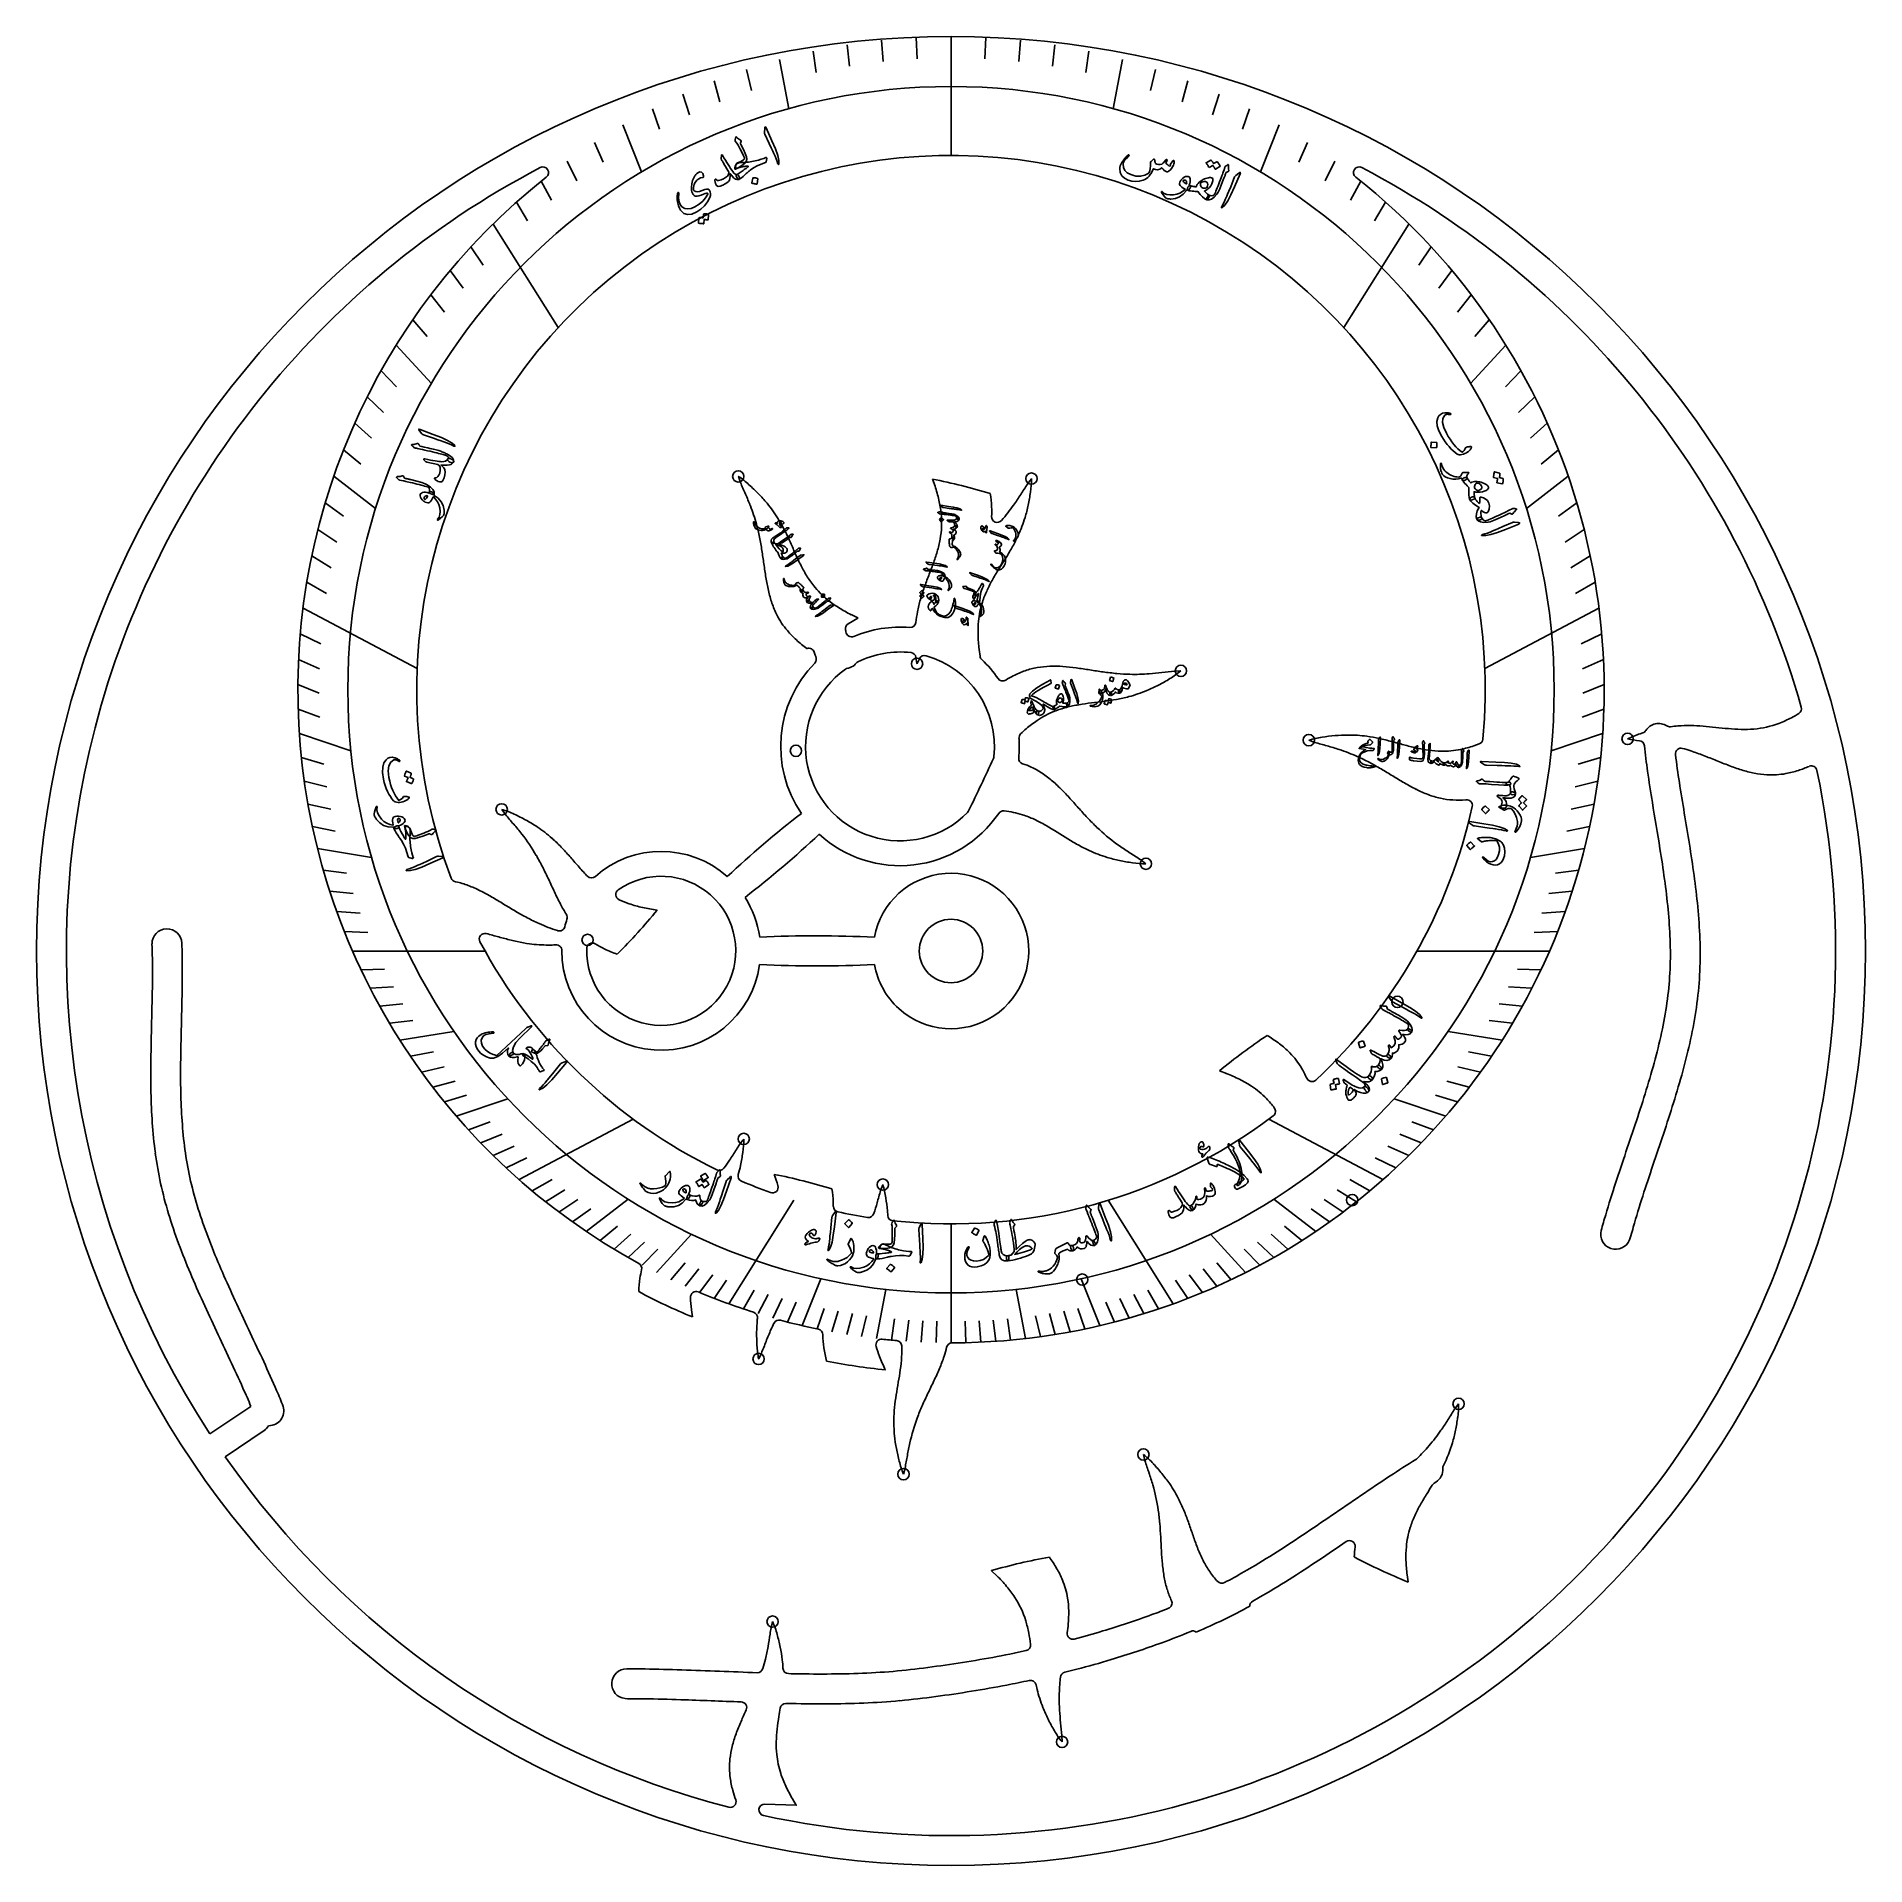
# Model space of a CAD drawing. Header units: millimetres. Extents: x -40.3 to 40.3, y -40.3 to 40.3.
import ezdxf

# ---------------------------------------------------------------- set-up
doc = ezdxf.new("R2010")
doc.units = ezdxf.units.MM
for name, color, linetype in [('CUT_INNER', 6, 'Continuous'), ('CUT_OUTER', 1, 'Continuous'), ('ENGRAVE', 7, 'Continuous'), ('ENGRAVE_FINE', 8, 'Continuous'), ('TEXT', 5, 'Continuous')]:
    doc.layers.add(name, color=color, linetype=linetype)

msp = doc.modelspace()

# ---------------------------------------------------------------- linework, layer by layer
at = {"layer": 'CUT_INNER'}
for points in [[(-9.288, 20.667), (-9.378, 20.925), (-9.38, 20.93)], [(-0.705, 20.501), (-0.809, 20.804), (-0.81, 20.81)], [(3.38, 20.607), (3.544, 20.826), (3.547, 20.83)], [(-4.403, 14.832), (-4.115, 14.69), (-4.11, 14.687), (-4.115, 14.684), (-4.533, 14.434)], [(-6.347, 13.343), (-6.358, 13.34)], [(-1.499, 12.669), (-1.5, 12.674), (-1.545, 12.949)], [(1.241, 13.303), (1.282, 12.999)], [(-4.521, 12.474), (-4.551, 12.468)], [(-1.391, 12.891), (-1.496, 12.674), (-1.499, 12.669)], [(9.863, 12.342), (10.136, 12.354), (10.142, 12.354)], [(31.56, 9.928), (31.56, 9.928)], [(16.042, 9.201), (15.785, 9.296), (15.78, 9.297)], [(23.058, 9.046), (23.294, 9.131)], [(30.394, 9.579), (30.505, 9.614)], [(22.715, 6.669), (22.703, 6.668)], [(-19.65, 6.021), (-19.811, 6.242), (-19.814, 6.246)], [(-16.07, 3.332), (-16.035, 3.296)], [(8.372, 4.016), (8.591, 3.851), (8.595, 3.848)], [(-21.856, 3.056), (-21.835, 3.052)], [(-12.965, 1.803), (-12.959, 1.802)], [(12.142, -5.4), (11.842, -5.287), (11.836, -5.285)], [(15.668, -5.564), (15.685, -5.604)], [(-7.792, -9.857), (-7.794, -9.851)], [(-3.103, -10.563), (-3.009, -10.307), (-3.007, -10.302)], [(-5.193, -11.079), (-5.189, -11.262)], [(-2.804, -11.458), (-2.79, -11.664)], [(-11.446, -15.817), (-11.404, -16.135), (-11.404, -16.14)], [(-8.541, -16.255), (-8.534, -16.199)], [(-8.361, -17.741), (-8.48, -17.987), (-8.483, -17.992)], [(-2.169, -17.77), (-2.166, -17.506), (-2.166, -17.491), (-2.17, -17.415)], [(-2.896, -18.465), (-2.894, -18.471)], [(-32.683, -21.297), (-30.965, -20.141), (-30.914, -20.111), (-30.872, -20.09)], [(22.218, -20.195), (22.382, -19.976), (22.385, -19.972)], [(-30.086, -20.934), (-30.097, -20.934)], [(-30.289, -21.145), (-32.007, -22.301)], [(8.554, -22.474), (8.487, -22.209), (8.486, -22.204)], [(20.499, -22.424), (20.522, -22.408), (20.543, -22.389)], [(-2.025, -22.8), (-2.093, -23.065), (-2.095, -23.07)], [(21.382, -23.423), (21.379, -23.424), (21.304, -23.471)], [(2.019, -27.55), (1.789, -27.328), (1.785, -27.324)], [(11.715, -27.756), (11.761, -27.804)], [(20.115, -27.509), (20.159, -27.826), (20.159, -27.832)], [(13.565, -28.525), (13.305, -28.67)], [(2.976, -30.926), (3.31, -30.853)], [(5.549, -31.674), (5.014, -31.808)], [(3.796, -32.562), (3.75, -32.358)], [(4.89, -34.599), (4.897, -34.872), (4.897, -34.877)], [(-6.989, -37.394), (-6.824, -37.669), (-6.822, -37.674), (-6.827, -37.674), (-8.211, -37.629)]]:
    msp.add_lwpolyline(points, dxfattribs=at)
msp.add_circle((0, 0), 1.4, dxfattribs=at)
for centre, radius, start, end in [((0, 11.523), 23.56, 354.68868, 200.6515), ((0, 0), 39.01, 117.67041, 213.08973), ((0, 11.523), 28.802, 128.28663, 241.44996), ((-18, 34.327), 0.25, 308.15927, 117.59766), ((0, 11.523), 28.802, 270.0987, 51.71321), ((18, 34.327), 0.25, 62.40234, 231.85547), ((0.002, 0.001), 39.008, 16.00475, 62.3303), ((-11.455, 17.788), 3.766, 47.45862, 56.55911), ((27.03, 36.159), 39.484, 203.10116, 203.91953), ((-14.158, 14.611), 7.935, 44.41788, 48.58894), ((-13.212, 15.536), 6.612, 39.51499, 44.43043), ((-6.052, -5.507), 26.833, 73.13807, 78.73556), ((-7.453, 18.296), 7.099, 12.95176, 18.09472), ((-4.623, 19.239), 6.423, 3.05613, 8.36015), ((36.438, -0.983), 39.484, 146.85116, 147.66953), ((-4.362, 21.292), 7.935, 348.16788, 352.33894), ((-0.219, 20.81), 3.766, 351.20862, 0.30911), ((-21.053, 14.887), 13.094, 21.25096, 23.70202), ((-16.708, 16.586), 8.429, 15.38116, 21.19091), ((-12.778, 15.903), 6.044, 31.50963, 39.44841), ((-5.32, 18.789), 4.91, 5.8658, 12.92151), ((-1.484, 19.374), 3.281, 356.24591, 3.61973), ((-4.023, 24.421), 8.285, 319.02014, 324.99143), ((-7.963, 27.178), 13.094, 325.00096, 327.45202), ((-3.067, 21.019), 6.612, 343.26499, 348.18043), ((-17.216, 16.467), 8.95, 11.51255, 15.25346), ((-13.829, 15.267), 7.274, 27.07606, 31.45467), ((-18.058, 13.116), 12.018, 24.37252, 27.0302), ((-4.472, 18.879), 4.057, 349.7123, 5.82008), ((2.04, 19.148), 0.25, 177.39067, 319.99722), ((-2.521, 20.862), 6.044, 335.25963, 343.19841), ((-21.248, 15.655), 13.064, 8.85349, 11.47003), ((-93.265, -20.903), 94.561, 24.00362, 24.34311), ((-5.591, 19.083), 5.194, 343.54008, 349.70464), ((-7.772, 23.704), 12.018, 328.12252, 330.7802), ((-3.634, 21.383), 7.274, 330.82606, 335.20467), ((-46.445, 11.749), 38.562, 7.92793, 8.82599), ((19.832, 20.969), 28.354, 187.90903, 189.12203), ((5.738, 23.18), 13.813, 203.99179, 206.32313), ((-0.888, 19.904), 6.422, 206.33661, 211.32792), ((-31.905, 28.518), 33.155, 338.84565, 339.81828), ((-8.959, 20.084), 8.708, 339.81725, 343.50699), ((-77.84, 67.337), 94.561, 327.75362, 328.09311), ((1.206, 17.976), 9.489, 189.1057, 192.67329), ((-2.533, 18.908), 4.498, 211.38443, 218.51251), ((18.15, 9.158), 20.514, 158.86933, 160.42716), ((7.412, 13.199), 6.422, 150.08661, 155.07792), ((13.817, 9.51), 13.813, 147.74179, 150.07313), ((-2.677, 17.103), 5.509, 192.67376, 198.65879), ((-4.102, 16.625), 4.006, 198.70271, 206.73381), ((-2.884, 18.642), 4.058, 218.66057, 230.80678), ((-2.35, 19.305), 4.91, 230.8658, 237.92151), ((4.86, 13.735), 6.455, 164.12725, 169.0622), ((7.146, 13.076), 8.834, 160.4633, 164.07268), ((5.253, 14.158), 4.058, 162.41057, 174.55678), ((5.669, 14.013), 4.498, 155.13443, 162.26251), ((-4.512, 16.426), 3.55, 206.84305, 220.35615), ((-1.19, 21.162), 7.099, 237.95176, 243.09472), ((3.608, 13.963), 5.182, 168.9148, 174.23954), ((6.102, 14.082), 4.91, 174.6158, 181.67151), ((-3.938, 16.919), 4.307, 220.41287, 228.03657), ((-2.525, 18.493), 6.422, 228.05602, 233.36083), ((-4.404, 14.219), 0.25, 120.95187, 195.24718), ((-5.125, 14.035), 0.494, 4.90017, 13.8672), ((-4.384, 14.101), 0.25, 185.51029, 292.85156), ((-2.25, 9.025), 5.257, 85.26341, 112.80196), ((-1.796, 14.513), 0.25, 265.43532, 353.15793), ((8.29, 14.15), 7.099, 181.70176, 186.84472), ((-6.276, 13.104), 0.25, 16.42053, 106.57245), ((-5.008, 13.46), 1.067, 195.5375, 200.57523), ((-6.187, 12.876), 0.25, 315.384, 27.98794), ((-5.477, 13.267), 0.56, 198.9092, 209.21062), ((-2.25, 9.023), 4.163, 83.27531, 116.58734), ((-1.791, 12.909), 0.25, 9.24946, 83.30669), ((-1.166, 12.783), 0.25, 74.16607, 154.27473), ((-2.249, 9.022), 4.164, 353.68563, 73.94722), ((1.529, 13.031), 0.25, 187.53905, 226.75781), ((-2.25, 9.022), 5.259, 135.62079, 214.19908), ((-2.249, 9.022), 4.164, 125.1637, 315.72351), ((-4.501, 12.222), 0.251, 101.39157, 125.74584), ((-4.663, 13.062), 0.605, 283.59631, 311.72131), ((-4.605, 13.002), 0.521, 311.27106, 321.78047), ((-4.002, 12.522), 0.25, 116.35357, 140.73971), ((-2.238, 9.032), 5.244, 34.65981, 46.71233), ((4.308, 9.053), 3.458, 116.84641, 123.18443), ((4.516, 8.747), 3.824, 109.09468, 117.55758), ((4.415, 9.019), 3.534, 99.95752, 108.98201), ((4.489, 8.553), 4.006, 91.82771, 99.85881), ((4.533, 7.051), 5.509, 85.79876, 91.78379), ((4.241, 3.082), 9.489, 82.2307, 85.79829), ((1.699, -15.611), 28.354, 81.03403, 82.24703), ((12.115, 50.488), 38.562, 261.05293, 261.95099), ((8.539, 25.243), 13.064, 261.97849, 264.59503), ((8.145, 21.148), 8.95, 264.63755, 268.37846), ((8.111, 20.628), 8.429, 268.50616, 274.31591), ((7.746, 25.279), 13.094, 274.37596, 276.82702), ((14.145, -26.909), 39.484, 96.22616, 97.04453), ((7.737, 15.252), 3.766, 300.58362, 309.68411), ((2.281, 12.157), 0.25, 214.81068, 302.53126), ((6.317, 17.065), 6.044, 284.63463, 292.57341), ((6.092, 17.587), 6.612, 292.63999, 297.55543), ((5.481, 18.76), 7.935, 297.54288, 301.71394), ((6.066, 6.803), 4.058, 111.78557, 123.93178), ((6.219, 6.389), 4.498, 104.50943, 111.63751), ((6.694, 4.525), 6.422, 99.46161, 104.45292), ((7.906, -2.766), 13.813, 97.11679, 99.44813), ((-5.54, 104.771), 94.561, 277.12862, 277.46811), ((5.183, 22.927), 12.018, 277.49752, 280.1552), ((6.013, 18.256), 7.274, 280.20106, 284.57967), ((37.257, 10.688), 0.25, 301.74001, 15.99609), ((6.2, 6.413), 4.446, 130.3452, 134.72544), ((6.546, 6.098), 4.91, 123.9908, 131.04651), ((30.429, 9.852), 0.25, 287.5329, 330.06893), ((31.202, 9.376), 0.657, 56.96344, 147.72588), ((31.692, 10.138), 0.248, 237.87397, 278.21589), ((32.271, 6.211), 3.721, 93.284, 98.3887), ((32.512, 3.487), 6.455, 89.10231, 94.03726), ((32.466, 1.108), 8.834, 85.43836, 89.04774), ((31.524, -10.534), 20.514, 83.84439, 85.40222), ((37.293, 42.824), 33.155, 263.82071, 264.79333), ((35.075, 18.478), 8.708, 264.79231, 268.48204), ((34.978, 14.965), 5.194, 268.51514, 274.6797), ((35.071, 13.832), 4.057, 274.68735, 290.79514), ((34.764, 14.628), 4.91, 290.84086, 297.89657), ((34.997, 14.302), 4.514, 297.22469, 302.00654), ((-2.227, 9.021), 5.238, 354.48985, 3.90059), ((3.248, 9.394), 0.25, 134.88995, 183.86719), ((16.893, 5.7), 3.766, 98.08362, 107.18411), ((27.106, 47.103), 39.484, 253.72616, 254.54453), ((17.634, 1.595), 7.935, 95.04288, 99.21394), ((13.047, -3.56), 13.094, 71.87596, 74.32702), ((17.519, 2.913), 6.612, 90.13999, 95.05543), ((14.49, 0.876), 8.429, 66.00616, 71.81591), ((17.511, 3.481), 6.044, 82.13463, 90.07341), ((17.335, 2.265), 7.274, 77.70106, 82.07967), ((16.315, -2.369), 12.018, 74.99752, 77.6552), ((-5.099, -82.086), 94.561, 74.62862, 74.96811), ((23.631, 22.41), 13.813, 254.61679, 256.94813), ((21.961, 15.211), 6.422, 256.96161, 261.95292), ((21.67, 12.866), 4.058, 269.28557, 281.43178), ((21.496, 13.701), 4.91, 281.4908, 288.54651), ((23.21, 9.366), 0.25, 289.79964, 354.55078), ((31.522, 5.986), 3.766, 107.43368, 116.53416), ((30.667, 12.948), 3.687, 257.03123, 265.18164), ((30.328, 9.026), 0.25, 6.50104, 83.34667), ((60.545, 12.249), 30.139, 186.08641, 188.24725), ((32.195, 8.695), 0.25, 74.26843, 187.59011), ((30.648, 3.064), 6.09, 71.05829, 74.62889), ((-125.508, 67.317), 140.306, 334.1682, 335.21271), ((1.641, 8.59), 0.25, 337.36332, 354.00982), ((3.235, 8.495), 0.25, 174.73161, 251.89951), ((2.378, 5.685), 2.689, 64.38081, 73.154), ((1.99, 4.782), 3.671, 56.30499, 65.00768), ((14.26, 0.408), 8.95, 62.13755, 65.87846), ((12.329, -3.224), 13.064, 59.47849, 62.09503), ((21.687, 13.307), 4.498, 262.00943, 269.13751), ((74.361, 14.033), 42.753, 187.2164, 188.88033), ((28.468, -3.561), 13.064, 68.82855, 71.44508), ((19.242, -27.331), 38.562, 67.90298, 68.80105), ((44.423, 34.666), 28.354, 247.88409, 249.09709), ((37.694, 17.041), 9.489, 249.08076, 252.64835), ((35.613, 13.404), 5.717, 287.86936, 293.03974), ((37.944, 7.912), 0.25, 11.77734, 111.96034), ((0, 0), 39.01, 257.75809, 11.77823), ((1.477, 4.024), 4.586, 49.13823, 56.23219), ((-0.092, 2.213), 6.982, 44.33133, 49.11953), ((-0.637, -25.179), 38.562, 58.55293, 59.45099), ((34.282, 31.903), 28.354, 238.53403, 239.74703), ((24.779, 15.606), 9.489, 239.7307, 243.29829), ((98.248, 17.571), 68.215, 188.12779, 189.29754), ((148.876, 25.595), 118.16, 188.84168, 189.50637), ((36.508, 13.243), 5.509, 252.64881, 258.63385), ((36.208, 11.77), 4.006, 258.67776, 266.70887), ((36.175, 11.315), 3.55, 266.8181, 280.33121), ((36.035, 12.059), 4.307, 280.38793, 288.01162), ((-5.428, -3.004), 14.445, 41.97523, 44.34194), ((-208.741, -186.027), 288.002, 41.87273, 41.99278), ((22.991, 12.051), 5.509, 243.29876, 249.28379), ((22.456, 10.645), 4.006, 249.32771, 257.35881), ((22.347, 10.187), 3.534, 257.45752, 266.48201), ((22.358, 10.484), 3.831, 266.59912, 275.17075), ((22.744, 6.421), 0.25, 347.51953, 96.79462), ((-439.732, -71.907), 477.156, 9.21553, 9.46393), ((-20.888, 2.637), 3.766, 64.33362, 73.43411), ((10.607, 31.388), 39.484, 219.97616, 220.79453), ((-22.552, -1.188), 7.935, 61.29288, 65.46394), ((-21.915, -0.028), 6.612, 56.38999, 61.30543), ((19.888, -28.319), 43.404, 127.60839, 133.27464), ((-2.249, 9.022), 5.26, 227.36489, 325.8619), ((0.552, 6.288), 0.25, 316.0387, 334.6875), ((2.311, 5.93), 0.25, 82.38332, 145.89844), ((1.941, 2.214), 3.984, 72.34858, 84.19179), ((1.778, 1.726), 4.498, 65.13443, 72.26251), ((0.964, -0.017), 6.422, 60.08661, 65.07792), ((19.824, 18.867), 18.957, 221.89598, 223.71345), ((13.604, 12.928), 10.357, 223.74751, 227.01567), ((0.001, 11.523), 23.558, 313.06092, 347.35932), ((-202.175, -33.189), 237.779, 9.17224, 9.50592), ((-29.23, -2.926), 13.094, 38.12596, 40.57702), ((-25.446, 0.046), 8.283, 30.19445, 38.11698), ((-21.606, 0.449), 6.044, 48.38463, 56.32341), ((-22.428, -0.465), 7.274, 43.95106, 48.32967), ((-35.543, 36.732), 43.373, 307.5925, 313.27257), ((-2.725, -6.421), 13.813, 57.74179, 60.07313), ((55.102, 85.236), 94.561, 237.75362, 238.09311), ((11.469, 15.168), 12.018, 238.12252, 240.7802), ((12.184, 11.417), 8.283, 227.06945, 234.99198), ((-27.243, -0.989), 10.357, 26.87251, 30.14067), ((-25.85, -3.751), 12.018, 41.24752, 43.9052), ((-87.944, -58.137), 94.561, 40.87862, 41.21811), ((-12.779, 0.008), 4.383, 48.33444, 131.48535), ((9.148, 11.03), 7.274, 240.82606, 245.20467), ((8.627, 9.916), 6.044, 245.25963, 253.19841), ((8.784, 10.462), 6.612, 253.26499, 258.18043), ((14.943, 15.359), 13.094, 235.00096, 237.45202), ((-13.218, -29.042), 39.484, 56.85116, 57.66953), ((-26.568, -4.832), 58.582, 7.84535, 9.17483), ((-26.364, -4.802), 59.691, 7.83459, 9.1726), ((-34.92, -4.866), 18.957, 25.02098, 26.83845), ((-6.001, 12.788), 13.813, 220.86679, 223.19813), ((-12.779, 0.008), 3.287, 178.27989, 125.27887), ((-15.856, 3.472), 0.25, 224.45103, 313.98195), ((0, 0), 3.428, 227.83545, 169.85256), ((9.057, 11.757), 7.935, 258.16788, 262.33894), ((8.575, 7.614), 3.766, 261.20862, 270.30911), ((-0.939, -1.304), 34.027, 5.47478, 7.83568), ((-21.812, 3.302), 0.25, 200.56641, 259.7866), ((-22.7, -0.852), 3.999, 69.32362, 77.50489), ((-23.237, -2.264), 5.509, 63.29876, 69.28379), ((-25.025, -5.819), 9.489, 59.7307, 63.29829), ((243.281, 124.856), 288.002, 204.99773, 205.11778), ((-4.406, 8.733), 14.445, 205.10023, 207.46694), ((-14.532, 2.488), 0.25, 125.49056, 245.50832), ((-1.032, -1.315), 32.806, 5.50073, 7.84686), ((-34.528, -22.116), 28.354, 58.53403, 59.74703), ((0.391, 34.966), 38.562, 238.55293, 239.45099), ((-12.575, 13.011), 13.064, 239.47849, 242.09503), ((-11.554, 5.001), 6.381, 207.34269, 212.12153), ((-33.697, 18.83), 26.833, 315.01307, 320.61056), ((-13.076, 5.499), 3.595, 244.28481, 251.86005), ((-12.366, 7.547), 5.762, 251.48704, 257.66018), ((-11.626, 10.932), 9.227, 257.66564, 261.65958), ((-12.777, 0.009), 4.381, 7.89895, 32.53243), ((9.213, -0.329), 22.513, 2.12587, 5.50186), ((9.294, -0.324), 23.747, 2.07447, 5.47489), ((-34.578, 0.323), 0.657, 1.72799, 181.11082), ((-14.506, 9.379), 8.95, 242.13755, 245.87846), ((-14.774, 8.816), 8.327, 245.98268, 251.99292), ((-17.273, 1.135), 0.25, 252.47834, 345.58794), ((-12.818, 0.018), 4.343, 161.46197, 165.94743), ((-17.172, 1.479), 0.25, 341.38205, 31.07736), ((-71.296, -0.899), 36.081, 359.86334, 1.91925), ((-43.548, -0.227), 9.644, 359.48651, 3.38244), ((-20.552, 0.525), 0.25, 76.34005, 208.30078), ((0, 11.523), 23.559, 208.15311, 244.00929), ((-22.621, -7.873), 8.9, 74.30058, 76.1645), ((4.853, 91.873), 94.561, 254.62862, 254.96811), ((-16.561, 12.156), 12.018, 254.99752, 257.6552), ((-17.581, 7.522), 7.274, 257.70106, 262.07967), ((-17.757, 6.306), 6.044, 262.13463, 270.07341), ((-17.702, 4.238), 3.977, 269.32875, 273.94204), ((-17.412, 0.021), 0.25, 359.66994, 93.84438), ((-12.779, 0.008), 4.383, 179.84769, 352.09612), ((-15.815, 0.099), 0.25, 59.24671, 178.22494), ((-13.73, 3.421), 3.672, 237.79845, 245.23376), ((-12.547, 5.904), 6.423, 244.93113, 250.23515), ((-5.978, -50.39), 51.061, 87.07616, 92.76052), ((14.607, -0.128), 17.116, 357.72613, 2.12349), ((14.656, -0.128), 18.382, 357.65085, 2.07136), ((-81.225, -0.965), 47.325, 359.16901, 0.78921), ((-5.845, 50.515), 51.175, 267.09593, 272.7669), ((-0.001, -0.001), 3.426, 190.08507, 227.84139), ((-101.48, -0.814), 66.265, 358.7292, 359.8521), ((17.21, -0.217), 14.511, 352.48024, 357.67273), ((17.237, -0.22), 15.799, 352.40478, 357.5995), ((-505.589, 8.144), 470.473, 358.57017, 358.73), ((-152.009, 0.061), 118.116, 358.53086, 359.16947), ((13.724, 0.257), 18.029, 348.16932, 352.43385), ((13.678, 0.266), 19.391, 348.13654, 352.37152), ((200.223, -8.977), 234.231, 178.52975, 178.85016), ((59.285, -5.953), 94.576, 178.57138, 179.36931), ((28.854, -26.032), 26.833, 123.76307, 129.36056), ((10.632, -9.229), 6.423, 53.68113, 58.98515), ((7.186, 1.625), 24.709, 344.98805, 348.17465), ((7.127, 1.639), 26.084, 344.97597, 348.14187), ((23.875, -5.439), 57.849, 178.84912, 180.13316), ((11.884, -7.524), 4.307, 46.03787, 53.66157), ((12.407, -6.976), 3.55, 32.46805, 45.98115), ((-4.713, 4.812), 37.027, 342.81899, 344.99428), ((7.85, -5.387), 43.139, 179.36912, 181.13012), ((-1.444, -5.499), 32.53, 180.13025, 182.39316), ((9.565, -12.015), 7.099, 63.57676, 68.71972), ((12.018, -7.214), 4.006, 24.32771, 32.35881), ((15.916, -5.507), 0.25, 202.8326, 313.06641), ((-4.804, 4.838), 38.436, 342.81877, 344.98088), ((-7.305, -5.687), 27.98, 181.12875, 183.86293), ((10.537, -10.054), 4.91, 56.4908, 63.54651), ((11.004, -9.341), 4.058, 44.28557, 56.43178), ((-33.587, 13.732), 67.248, 341.60838, 342.82509), ((-11.49, -5.919), 22.474, 182.39286, 185.6307), ((10.829, -9.505), 4.297, 37.11367, 44.22113), ((14.061, -7.068), 0.25, 307.08984, 38.69061), ((-33.671, 13.759), 68.651, 341.60904, 342.82234), ((-14.428, -6.167), 20.841, 183.86459, 187.56504), ((0, 11.522), 23.558, 263.74189, 307.10231), ((-230.415, 79.163), 274.666, 341.30923, 341.61082), ((-230.569, 79.216), 276.144, 341.30963, 341.61054), ((-16.718, -6.434), 17.221, 185.63399, 189.8298), ((-31.018, 4.831), 25.478, 326.52652, 327.7805), ((-6.066, -10.784), 3.958, 140.95429, 149.1274), ((-12.906, -8.311), 3.766, 351.20862, 0.30911), ((160.536, -53.095), 138.05, 161.30982, 161.91204), ((-18.374, -6.69), 16.861, 187.5699, 192.20163), ((-19.159, -6.843), 14.746, 189.88246, 194.79176), ((-10.216, -9.429), 0.25, 244.16016, 323.95944), ((-16.166, -5.012), 7.661, 323.43141, 326.6651), ((-14.066, -8.492), 4.88, 343.80211, 348.61013), ((-17.049, -7.829), 7.935, 348.16788, 352.33894), ((160.405, -53.05), 136.597, 161.30874, 161.91289), ((-17.88, -6.535), 17.376, 192.35677, 196.9086), ((-9.139, -9.92), 0.25, 164.51484, 246.97266), ((-0.065, 11.356), 23.38, 246.90306, 250.26998), ((-7.873, -10.417), 0.25, 250.13672, 16.76495), ((-13.035, -36.167), 26.833, 73.13807, 78.73556), ((-14.712, -12.381), 7.366, 16.04907, 20.04301), ((-6.605, -11.414), 3.766, 8.08362, 17.18411), ((81.101, -27.153), 54.486, 161.9092, 163.4496), ((-15.579, -5.884), 18.452, 194.83213, 198.83499), ((-11.606, -11.422), 6.423, 3.05613, 8.36015), ((-4.939, -11.257), 0.25, 181.16962, 257.87109), ((-14.353, -8.01), 11.52, 341.96721, 344.41057), ((34.799, -21.628), 39.484, 163.72616, 164.54453), ((-10.709, -12.156), 7.935, 5.04288, 9.21394), ((81.27, -27.207), 53.349, 161.91039, 163.43561), ((-12.805, -4.993), 22.681, 196.90615, 200.41959), ((-9.058, -3.662), 25.342, 198.82928, 201.81667), ((-0.041, 11.307), 23.339, 257.75368, 261.03983), ((-3.637, -11.501), 0.25, 261.03516, 342.47834), ((-2.541, -11.648), 0.25, 183.84438, 263.84766), ((38.884, -14.861), 10.52, 162.12432, 166.02081), ((22.909, -10.301), 7.423, 340.81921, 346.78575), ((29.309, -12.497), 0.657, 164.37653, 338.34471), ((-4.242, -1.808), 31.816, 200.41467, 202.93369), ((2.614, 1.004), 37.912, 201.80872, 203.84777), ((12.996, 5.481), 50.533, 202.92926, 204.51956), ((30.967, 13.528), 68.908, 203.84076, 204.98397), ((-7.358, -15.344), 6.423, 171.80613, 177.11015), ((-13.885, -13.996), 0.25, 346.12171, 61.34766), ((-10.748, -14.813), 2.992, 165.32755, 172.60713), ((-1.129, 8.648), 26.833, 241.88807, 247.48556), ((-11.239, -15.267), 0.25, 67.32626, 182.92464), ((-5.432, -15.071), 6.061, 181.96672, 187.0678), ((-0.019, 11.468), 28.743, 247.23284, 252.40927), ((69.636, 31.312), 112.785, 204.51704, 205.23025), ((-538.02, -253.87), 559.78, 24.90864, 25.19453), ((-8.782, -16.17), 0.25, 353.15793, 72.24609), ((-541.222, -256.524), 562.491, 25.08784, 25.22965), ((-1.959, -16.887), 6.612, 174.51499, 179.43043), ((-0.636, -16.902), 7.935, 179.41788, 183.58894), ((4.045, -21.972), 13.094, 156.25096, 158.70202), ((-3.015, -18.815), 5.361, 153.3325, 156.74015), ((-7.582, -16.522), 0.25, 74.74682, 153.30956), ((-0.037, 11.374), 28.649, 254.86642, 258.2933), ((-5.901, -16.923), 0.25, 358.77451, 78.22266), ((-1.382, -16.859), 4.27, 180.92958, 188.67843), ((-4.793, -17.237), 3.766, 182.45862, 191.55911), ((-44.996, -3.014), 39.484, 338.10116, 338.91953), ((0.746, -16.534), 6.423, 188.68113, 193.98515), ((-3.062, -17.367), 0.25, 83.85483, 196.69075), ((0.922, -16.238), 4.391, 195.87472, 201.89882), ((-0.171, 9.733), 27.004, 263.91322, 265.26818), ((-2.42, -17.428), 0.25, 2.85985, 85.25391), ((-3.521, -16.765), 3.402, 341.01689, 347.9937), ((0.051, -17.529), 0.25, 90.17788, 167.01914), ((-103.444, -51.57), 79.112, 24.09167, 25.08978), ((-80.981, -41.41), 55.773, 23.25646, 24.69776), ((-0.257, 8.233), 26.833, 258.76307, 264.36056), ((5.438, -14.506), 9.227, 201.41564, 205.40958), ((-15.914, -16.542), 13.813, 350.24179, 352.57313), ((-8.585, -17.499), 6.422, 352.58661, 357.57792), ((-13.791, -12.736), 14.445, 334.47523, 336.84194), ((-6.93, -15.67), 6.982, 336.83133, 341.61953), ((-55.827, -30.41), 27.005, 22.46528, 24.34618), ((90.895, -34.891), 94.561, 170.25362, 170.59311), ((-260.687, 105.06), 288.002, 334.37273, 334.49278), ((-30.081, -20.277), 0.657, 269.57275, 16.96364), ((-36.279, -22.493), 7.239, 19.43307, 25.40337), ((4.752, -20.833), 7.274, 173.32606, 177.70467), ((9.463, -21.394), 12.018, 170.62252, 173.2802), ((8.211, -24.223), 10.357, 156.24751, 159.51567), ((16.078, -27.697), 18.957, 154.39598, 156.21345), ((18.619, -20.01), 3.766, 351.48257, 0.58305), ((-30.622, -20.649), 0.597, 303.81442, 331.5234), ((3.524, -20.778), 6.044, 177.75963, 185.69841), ((6.271, -23.49), 8.283, 159.56945, 167.49198), ((10.844, -13.679), 13.094, 325.27491, 327.72597), ((55.379, -41.627), 39.484, 147.12511, 147.94348), ((14.474, -19.547), 7.935, 348.44183, 352.61289), ((4.088, -20.714), 6.612, 185.76499, 190.68043), ((10.969, -24.53), 13.094, 167.50096, 169.95202), ((14.683, -16.329), 8.429, 319.4051, 325.21486), ((16.302, -19.963), 6.06, 333.23539, 343.46557), ((15.77, -19.814), 6.612, 343.53894, 348.45437), ((-0.001, -0.002), 39.008, 214.86531, 255.46299), ((5.389, -20.47), 7.935, 190.66788, 194.83894), ((1.377, -21.61), 3.766, 193.70862, 202.80911), ((-40.829, -15.504), 39.484, 349.35116, 350.16953), ((6.139, -25.149), 3.766, 42.3368, 51.43729), ((46.11, -10.287), 39.484, 197.97934, 198.79771), ((43.781, -60.154), 44.335, 121.67679, 123.40845), ((14.328, -15.999), 8.914, 314.20036, 319.28114), ((-3.68, -27.182), 13.094, 16.12914, 18.5802), ((3.163, -28.072), 7.935, 39.29607, 43.46713), ((4.188, -27.235), 6.612, 34.39317, 39.30861), ((71.98, -103.113), 95.723, 123.34045, 124.27794), ((21.032, -22.865), 0.659, 302.06734, 3.77882), ((21.939, -22.8), 0.251, 154.42472, 184.82239), ((0.942, -25.844), 8.283, 8.19763, 16.12016), ((4.653, -26.908), 6.044, 26.38781, 34.3266), ((393.996, -575.57), 667.483, 124.277575, 124.411404), ((32.708, -31.242), 13.813, 148.01574, 150.34707), ((-41.999, 15.429), 74.274, 328.00427, 328.34376), ((21.437, -23.683), 0.25, 122.0323, 148.2826), ((-1.112, -26.13), 10.357, 4.87569, 8.14386), ((3.548, -27.448), 7.274, 21.95424, 26.33285), ((-0.856, -29.213), 12.018, 19.25071, 21.90839), ((-58.357, 84.792), 132.955, 303.74506, 304.41183), ((24.54, -26.778), 4.498, 155.40838, 162.53646), ((26.286, -27.584), 6.422, 150.36056, 155.35187), ((-9.682, -26.85), 18.957, 3.02416, 4.84163), ((-78.799, -56.382), 94.561, 18.8818, 19.22129), ((23.744, -21.313), 13.813, 198.86998, 201.20131), ((-17.588, 23.763), 59.562, 302.27328, 303.74622), ((24.122, -26.636), 4.058, 162.68451, 174.83073), ((296.855, -10.772), 288.002, 183.00091, 183.12097), ((23.704, -25.67), 14.445, 183.10342, 185.47012), ((16.853, -23.984), 6.422, 201.21479, 206.2061), ((-5.922, 5.289), 37.712, 299.97303, 302.27467), ((-53.173, 77.08), 124.977, 303.73046, 304.39886), ((17.574, -26.249), 0.25, 353.43021, 124.24496), ((22.727, -26.915), 4.946, 172.596, 177.77691), ((24.971, -26.707), 4.91, 174.88975, 181.94546), ((9.163, -53.123), 26.833, 100.36156, 105.95905), ((-0.887, -30.464), 6.423, 30.27962, 35.58364), ((0.939, -29.396), 4.307, 22.63636, 30.26005), ((16.276, -26.383), 6.982, 185.45951, 190.24771), ((15.125, -24.83), 4.498, 206.26261, 213.3907), ((14.71, -25.095), 4.006, 213.48759, 221.62146), ((3.767, -11.765), 18.099, 297.26435, 300.37391), ((-17.505, 23.634), 60.723, 302.26343, 303.74359), ((30.315, -2.995), 26.833, 242.16202, 247.75951), ((27.159, -26.629), 7.099, 181.97571, 187.11867), ((-2.972, -32.598), 7.099, 40.17525, 45.31821), ((-1.301, -31.184), 4.91, 33.08929, 40.145), ((1.637, -29.102), 3.55, 9.06653, 22.57964), ((13.917, -26.808), 4.586, 190.26641, 197.36037), ((12.761, -27.177), 3.372, 197.23991, 205.91213), ((11.942, -27.632), 0.25, 223.51151, 297.604), ((-5.882, 5.222), 38.949, 299.95363, 302.26486), ((-0.588, -30.715), 4.057, 16.93578, 33.04357), ((1.186, -29.166), 4.006, 0.9262, 8.9573), ((2.654, -11.918), 18.423, 289.66783, 292.12926), ((9.499, -28.752), 0.25, 292.09806, 24.03979), ((0.325, -5.334), 26.836, 293.01654, 298.61407), ((13.427, -28.888), 0.25, 119.19339, 180.99582), ((-4.053, -30.637), 3.958, 164.37683, 172.54994), ((-11.312, -31.087), 3.766, 14.63117, 23.73165), ((-1.676, -31.046), 5.194, 10.76357, 16.92813), ((-1.212, -29.154), 6.403, 351.80563, 355.31863), ((-0.318, -29.186), 5.509, 354.89724, 0.88228), ((-4.035, 5.768), 37.33, 286.705, 290.19872), ((-33.156, -26.228), 25.478, 349.94906, 351.20304), ((-15.306, -32.291), 7.935, 11.59043, 15.76149), ((3.257, -30.609), 0.25, 282.21858, 7.93854), ((-4.302, -31.554), 7.869, 7.15177, 10.8287), ((5.373, -30.1), 0.25, 172.23138, 285.15435), ((-3.594, 4.035), 35.543, 284.72251, 286.82734), ((-4.206, 6.28), 39.184, 286.71736, 290.16279), ((-1.408, -1.25), 31.152, 290.10569, 292.62467), ((10.67, -30.236), 0.251, 53.83157, 112.06077), ((-14.324, -29.786), 6.306, 342.8332, 346.80336), ((-17.785, -28.935), 9.87, 346.58288, 349.85261), ((-14.009, -32.027), 6.612, 6.68753, 11.60297), ((-11.523, -31.776), 4.114, 2.05435, 7.24267), ((-8.334, 24.478), 56.549, 276.8423, 279.97104), ((-7.149, 17.684), 49.654, 279.98229, 281.7666), ((-5.278, 9.826), 42.889, 284.62205, 286.72662), ((-14.303, -32.314), 0.657, 89.88726, 263.85544), ((-13.984, -43.549), 11.897, 87.6274, 91.53029), ((-14.817, -120.852), 89.199, 88.10884, 89.14805), ((112.746, 3258.161), 3292.222, 267.830669, 267.888619), ((-8.538, -31.576), 0.25, 268.10972, 343.46645), ((-7.162, -31.617), 0.25, 182.65671, 268.52496), ((-5.927, 14.215), 46.098, 268.45649, 269.59279), ((-5.713, 18.321), 50.206, 269.38215, 271.18154), ((-5.419, 4.136), 36.018, 271.17896, 273.65186), ((-4.896, -4.069), 27.796, 273.65344, 276.81646), ((-3.511, -0.475), 32.449, 280.60736, 282.39448), ((3.506, -32.412), 0.25, 12.6028, 102.21898), ((11.276, -32.791), 6.494, 173.18347, 175.97256), ((5.075, -32.051), 0.25, 104.14073, 173.0229), ((-13.847, -24.714), 8.27, 266.35562, 272.32315), ((-14.816, -120.81), 87.842, 88.10801, 89.14971), ((-32.66, -621.506), 588.856, 87.72149, 87.98119), ((-5.175, -0.459), 32.731, 272.31814, 275.12744), ((-5.751, 4.041), 37.266, 275.39131, 277.84547), ((-8.027, 22.488), 55.852, 277.57454, 280.8237), ((9.668, -31.128), 6.044, 193.73311, 201.6719), ((13.055, -32.979), 8.283, 175.54293, 183.46547), ((14.748, -44.504), 26.214, 155.10665, 156.31918), ((-9.258, -33.366), 0.25, 335.38541, 87.85161), ((6.058, -35.876), 13.813, 171.16434, 173.49567), ((-68.814, -24.202), 61.964, 351.13129, 351.47079), ((-7.288, -33.429), 0.25, 88.52608, 171.4312), ((-5.684, 28.303), 61.503, 268.5107, 270.20612), ((-5.61, 10.246), 43.445, 270.19431, 272.31952), ((10.193, -30.911), 6.612, 201.73848, 206.65391), ((17.858, -32.686), 13.094, 183.47445, 185.92551), ((-4.307, -36.422), 5.509, 159.8463, 165.83134), ((-0.572, -37.793), 9.489, 156.27825, 159.84584), ((-1.285, -35.038), 6.422, 173.50915, 178.50046), ((11.376, -30.319), 7.935, 206.64137, 210.81243), ((7.832, -32.519), 3.766, 209.68211, 218.78259), ((-34.424, -38.263), 39.484, 5.32465, 6.14302), ((-5.764, -36.051), 4.006, 165.87525, 173.90636), ((-3.208, -34.983), 4.498, 178.55698, 185.68506), ((-3.648, -35.016), 4.058, 185.83311, 197.97933), ((-6.217, -35.996), 3.55, 174.01559, 187.5287), ((-2.839, -34.748), 4.91, 198.03834, 205.09406), ((-5.467, -35.892), 4.307, 187.58542, 195.20911), ((-4.932, -35.782), 4.852, 194.80426, 199.93689), ((-0.858, -33.816), 7.099, 205.12431, 210.26726), ((-9.73, -37.519), 0.25, 255.41016, 19.15782), ((-8.219, -37.879), 0.25, 88.11004, 257.87109)]:
    msp.add_arc(centre, radius, start, end, dxfattribs=at)
at = {"layer": 'CUT_OUTER'}
msp.add_circle((0, 0), 40.325, dxfattribs=at)
at = {"layer": 'ENGRAVE'}
for points in [[(0, 40.325), (0, 35.083)], [(-7.564, 39.314), (-7.147, 37.145)], [(7.564, 39.314), (7.147, 37.145)], [(-14.467, 36.428), (-13.645, 34.357)], [(14.467, 36.428), (13.645, 34.357)], [(-20.195, 32.058), (-17.32, 27.494)], [(20.195, 32.058), (17.32, 27.494)], [(-24.465, 26.721), (-22.916, 25.029)], [(24.465, 26.721), (22.916, 25.029)], [(-27.221, 20.933), (-25.372, 19.512)], [(27.221, 20.933), (25.372, 19.512)], [(-28.576, 15.121), (-23.541, 12.456)], [(28.576, 15.121), (23.541, 12.456)], [(-28.737, 9.586), (-26.463, 8.827)], [(28.737, 9.586), (26.463, 8.827)], [(-27.936, 4.514), (-25.552, 4.129)], [(27.936, 4.514), (25.552, 4.129)], [(-26.396, 0), (-20.549, 0)], [(26.396, 0), (20.549, 0)], [(-24.307, -3.928), (-21.922, -3.543)], [(24.307, -3.928), (21.922, -3.543)], [(-21.819, -7.278), (-19.545, -6.52)], [(21.819, -7.278), (19.545, -6.52)], [(-19.049, -10.079), (-14.014, -7.415)], [(19.049, -10.079), (14.014, -7.415)], [(-16.084, -12.369), (-14.235, -10.947)], [(-9.802, -15.559), (-6.927, -10.995)], [(9.802, -15.559), (6.927, -10.995)], [(16.084, -12.369), (14.235, -10.947)], [(0, -17.279), (0, -12.037)], [(-12.987, -14.185), (-11.438, -12.492)], [(12.987, -14.185), (11.438, -12.492)], [(-6.561, -16.521), (-5.739, -14.451)], [(6.561, -16.521), (5.739, -14.451)], [(-3.288, -17.09), (-2.871, -14.922)], [(3.288, -17.09), (2.871, -14.922)]]:
    msp.add_lwpolyline(points, dxfattribs=at)
for centre, radius in [((0, 11.523), 26.6), ((-9.38, 20.931), 0.25), ((3.548, 20.831), 0.25), ((-1.499, 12.668), 0.25), ((10.142, 12.354), 0.25), ((-6.839, 8.829), 0.25), ((15.779, 9.298), 0.25), ((29.839, 9.355), 0.25), ((-19.815, 6.247), 0.25), ((8.596, 3.848), 0.25), ((-16.025, 0.489), 0.25), ((19.686, -2.242), 0.25), ((-9.14, -8.29), 0.25), ((-3.007, -10.301), 0.25), ((17.693, -10.983), 0.25), ((5.791, -14.489), 0.25), ((-8.483, -17.992), 0.25), ((22.385, -19.971), 0.25), ((8.486, -22.203), 0.25), ((-2.095, -23.071), 0.25), ((-7.865, -29.571), 0.25), ((4.897, -34.878), 0.25)]:
    msp.add_circle(centre, radius, dxfattribs=at)
at = {"layer": 'ENGRAVE_FINE'}
for points in [[(-6.084, 39.675), (-5.941, 38.741)], [(-4.582, 39.958), (-4.475, 39.02)], [(-3.064, 40.161), (-2.993, 39.22)], [(-1.535, 40.284), (-1.499, 39.341)], [(1.535, 40.284), (1.499, 39.341)], [(3.064, 40.161), (2.993, 39.22)], [(4.582, 39.958), (4.475, 39.02)], [(6.084, 39.675), (5.941, 38.741)], [(-9.017, 38.877), (-8.803, 37.954)], [(9.017, 38.877), (8.803, 37.954)], [(-10.438, 38.367), (-10.189, 37.451)], [(10.438, 38.367), (10.189, 37.451)], [(-13.167, 37.139), (-12.849, 36.241)], [(-11.823, 37.787), (-11.539, 36.879)], [(11.823, 37.787), (11.539, 36.879)], [(13.167, 37.139), (12.849, 36.241)], [(-15.719, 35.657), (-15.333, 34.782)], [(15.719, 35.657), (15.333, 34.782)], [(-16.921, 34.831), (-16.502, 33.968)], [(16.921, 34.831), (16.502, 33.968)], [(-18.069, 33.952), (-17.617, 33.104)], [(18.069, 33.952), (17.617, 33.104)], [(-19.161, 33.027), (-18.677, 32.193)], [(19.161, 33.027), (18.677, 32.193)], [(-21.171, 31.051), (-20.625, 30.25)], [(21.171, 31.051), (20.625, 30.25)], [(-22.086, 30.009), (-21.51, 29.226)], [(22.086, 30.009), (21.51, 29.226)], [(-22.941, 28.938), (-22.335, 28.174)], [(22.941, 28.938), (22.335, 28.174)], [(-23.734, 27.841), (-23.099, 27.096)], [(23.734, 27.841), (23.099, 27.096)], [(-25.136, 25.585), (-24.446, 24.883)], [(25.136, 25.585), (24.446, 24.883)], [(-25.746, 24.434), (-25.03, 23.754)], [(25.746, 24.434), (25.03, 23.754)], [(-26.296, 23.273), (-25.554, 22.616)], [(26.296, 23.273), (25.554, 22.616)], [(-26.788, 22.105), (-26.021, 21.473)], [(26.788, 22.105), (26.021, 21.473)], [(-27.599, 19.761), (-26.786, 19.179)], [(27.599, 19.761), (26.786, 19.179)], [(-27.921, 18.591), (-27.086, 18.036)], [(27.921, 18.591), (27.086, 18.036)], [(-28.19, 17.427), (-27.335, 16.898)], [(28.19, 17.427), (27.335, 16.898)], [(-28.408, 16.269), (-27.533, 15.768)], [(28.408, 16.269), (27.533, 15.768)], [(-28.697, 13.984), (-27.785, 13.54)], [(28.697, 13.984), (27.785, 13.54)], [(-28.771, 12.861), (-27.843, 12.446)], [(28.771, 12.861), (27.843, 12.446)], [(-28.801, 11.752), (-27.858, 11.367)], [(28.801, 11.752), (27.858, 11.367)], [(-28.789, 10.66), (-27.832, 10.306)], [(28.789, 10.66), (27.832, 10.306)], [(-28.646, 8.53), (-27.664, 8.238)], [(28.646, 8.53), (27.664, 8.238)], [(-28.519, 7.495), (-27.526, 7.234)], [(28.519, 7.495), (27.526, 7.234)], [(-28.357, 6.48), (-27.355, 6.251)], [(28.357, 6.48), (27.355, 6.251)], [(-28.162, 5.486), (-27.152, 5.289)], [(28.162, 5.486), (27.152, 5.289)], [(-27.681, 3.565), (-26.658, 3.434)], [(27.681, 3.565), (26.658, 3.434)], [(-27.398, 2.639), (-26.37, 2.54)], [(27.398, 2.639), (26.37, 2.54)], [(-27.088, 1.736), (-26.058, 1.67)], [(27.088, 1.736), (26.058, 1.67)], [(-26.754, 0.856), (-25.721, 0.823)], [(26.754, 0.856), (25.721, 0.823)], [(-26.017, -0.833), (-24.985, -0.8)], [(26.017, -0.833), (24.985, -0.8)], [(-25.617, -1.642), (-24.587, -1.576)], [(25.617, -1.642), (24.587, -1.576)], [(-25.198, -2.427), (-24.171, -2.328)], [(25.198, -2.427), (24.171, -2.328)], [(-24.761, -3.189), (-23.738, -3.058)], [(24.761, -3.189), (23.738, -3.058)], [(-23.837, -4.644), (-22.826, -4.447)], [(23.837, -4.644), (22.826, -4.447)], [(-23.352, -5.336), (-22.35, -5.107)], [(23.352, -5.336), (22.35, -5.107)], [(-22.854, -6.006), (-21.861, -5.745)], [(-22.342, -6.653), (-21.36, -6.361)], [(22.342, -6.653), (21.36, -6.361)], [(22.854, -6.006), (21.861, -5.745)], [(-21.284, -7.881), (-20.327, -7.527)], [(21.284, -7.881), (20.327, -7.527)], [(-20.739, -8.463), (-19.796, -8.078)], [(-20.185, -9.023), (-19.257, -8.608)], [(20.185, -9.023), (19.257, -8.608)], [(20.739, -8.463), (19.796, -8.078)], [(-19.621, -9.561), (-18.71, -9.117)], [(19.621, -9.561), (18.71, -9.117)], [(-18.47, -10.577), (-17.594, -10.076)], [(18.47, -10.577), (17.594, -10.076)], [(-17.883, -11.055), (-17.027, -10.526)], [(-17.289, -11.512), (-16.454, -10.956)], [(17.289, -11.512), (16.454, -10.956)], [(17.883, -11.055), (17.027, -10.526)], [(-16.69, -11.95), (-15.877, -11.368)], [(16.69, -11.95), (15.877, -11.368)], [(-15.474, -12.769), (-14.707, -12.136)], [(-14.858, -13.15), (-14.117, -12.494)], [(-14.239, -13.513), (-13.522, -12.833)], [(14.239, -13.513), (13.522, -12.833)], [(14.858, -13.15), (14.117, -12.494)], [(15.474, -12.769), (14.707, -12.136)], [(-13.615, -13.858), (-12.925, -13.155)], [(13.615, -13.858), (12.925, -13.155)], [(-12.356, -14.494), (-11.721, -13.749)], [(-11.721, -14.786), (-11.116, -14.021)], [(-11.084, -15.06), (-10.508, -14.277)], [(11.084, -15.06), (10.508, -14.277)], [(11.721, -14.786), (11.116, -14.021)], [(12.356, -14.494), (11.721, -13.749)], [(-10.444, -15.318), (-9.898, -14.517)], [(-9.157, -15.784), (-8.674, -14.95)], [(-8.511, -15.992), (-8.059, -15.144)], [(-7.863, -16.185), (-7.444, -15.322)], [(7.863, -16.185), (7.444, -15.322)], [(8.511, -15.992), (8.059, -15.144)], [(9.157, -15.784), (8.674, -14.95)], [(10.444, -15.318), (9.898, -14.517)], [(-7.213, -16.361), (-6.827, -15.486)], [(-5.909, -16.666), (-5.59, -15.768)], [(-5.255, -16.795), (-4.971, -15.888)], [(-4.6, -16.909), (-4.351, -15.993)], [(-3.945, -17.007), (-3.73, -16.084)], [(3.945, -17.007), (3.73, -16.084)], [(4.6, -16.909), (4.351, -15.993)], [(5.255, -16.795), (4.971, -15.888)], [(5.909, -16.666), (5.59, -15.768)], [(7.213, -16.361), (6.827, -15.486)], [(-2.631, -17.158), (-2.488, -16.224)], [(-1.974, -17.211), (-1.866, -16.273)], [(-1.316, -17.249), (-1.244, -16.307)], [(-0.658, -17.271), (-0.622, -16.328)], [(0.658, -17.271), (0.622, -16.328)], [(1.316, -17.249), (1.244, -16.307)], [(1.974, -17.211), (1.866, -16.273)], [(2.631, -17.158), (2.488, -16.224)]]:
    msp.add_lwpolyline(points, dxfattribs=at)
at = {"layer": 'TEXT'}
for points in [[(-8.213, 36.267), (-8.203, 36.32), (-8.189, 36.342), (-8.17, 36.334), (-8.146, 36.295), (-7.895, 35.723), (-7.744, 35.371), (-7.642, 35.084), (-7.59, 34.861), (-7.586, 34.703), (-7.59, 34.689), (-7.595, 34.68), (-7.601, 34.678), (-7.607, 34.68), (-7.614, 34.686), (-7.62, 34.694), (-7.625, 34.705), (-7.63, 34.718), (-7.665, 34.822), (-7.706, 34.932), (-7.754, 35.045), (-7.809, 35.164), (-7.823, 35.195), (-7.861, 35.279), (-7.924, 35.416), (-8.012, 35.605), (-8.212, 36.022), (-8.221, 36.044), (-8.227, 36.066), (-8.229, 36.087), (-8.229, 36.107)], [(-9.116, 35.005), (-9.147, 35.071), (-9.181, 35.14), (-9.218, 35.212), (-9.257, 35.287), (-9.299, 35.366), (-9.344, 35.448), (-9.392, 35.534), (-9.443, 35.623), (-9.511, 35.708), (-9.516, 35.721), (-9.52, 35.733), (-9.521, 35.746), (-9.52, 35.759), (-9.519, 35.766), (-9.517, 35.775), (-9.515, 35.787), (-9.511, 35.801), (-9.508, 35.817), (-9.504, 35.836), (-9.5, 35.857), (-9.495, 35.88), (-9.494, 35.888), (-9.49, 35.895), (-9.485, 35.9), (-9.479, 35.903), (-9.472, 35.904), (-9.466, 35.903), (-9.46, 35.898), (-9.454, 35.891), (-9.419, 35.851), (-9.377, 35.815), (-9.33, 35.783), (-9.276, 35.756), (-9.262, 35.748), (-9.254, 35.737), (-9.252, 35.724), (-9.256, 35.709), (-9.281, 35.621), (-9.282, 35.611), (-9.28, 35.599), (-9.276, 35.584), (-9.269, 35.568), (-9.153, 35.347), (-9.071, 35.165), (-9.023, 35.022), (-9.008, 34.919), (-9.033, 34.821), (-9.104, 34.725), (-9.222, 34.633), (-9.385, 34.543), (-9.45, 34.52), (-9.49, 34.527), (-9.504, 34.564), (-9.493, 34.63), (-9.49, 34.64), (-9.487, 34.649), (-9.484, 34.658), (-9.481, 34.666), (-9.479, 34.675), (-9.476, 34.683), (-9.474, 34.691), (-9.471, 34.699), (-9.464, 34.715), (-9.453, 34.729), (-9.438, 34.741), (-9.42, 34.75), (-9.336, 34.787), (-9.263, 34.823), (-9.201, 34.857), (-9.151, 34.89), (-9.124, 34.914), (-9.109, 34.941), (-9.107, 34.971), (-9.116, 35.005)], [(-9.443, 34.239), (-9.423, 34.238), (-9.404, 34.23), (-9.387, 34.217), (-9.372, 34.197), (-9.356, 34.171), (-9.344, 34.145), (-9.336, 34.119), (-9.331, 34.093), (-9.331, 34.069), (-9.335, 34.051), (-9.343, 34.037), (-9.356, 34.028), (-9.432, 34.019), (-9.51, 34.044), (-9.589, 34.103), (-9.668, 34.197), (-9.68, 34.213), (-9.691, 34.228), (-9.7, 34.24), (-9.707, 34.25), (-9.713, 34.258), (-9.717, 34.264), (-9.72, 34.267), (-9.721, 34.268), (-9.727, 34.273), (-9.731, 34.274), (-9.733, 34.269), (-9.733, 34.26), (-9.735, 34.153), (-9.748, 34.064), (-9.774, 33.992), (-9.813, 33.938), (-9.879, 33.88), (-9.961, 33.825), (-10.061, 33.773), (-10.177, 33.725), (-10.265, 33.713), (-10.334, 33.752), (-10.383, 33.841), (-10.414, 33.981), (-10.415, 33.999), (-10.412, 34.014), (-10.406, 34.026), (-10.397, 34.034), (-10.386, 34.038), (-10.374, 34.037), (-10.363, 34.03), (-10.351, 34.019), (-10.325, 33.994), (-10.301, 33.978), (-10.277, 33.971), (-10.254, 33.971), (-10.138, 34.004), (-10.034, 34.048), (-9.942, 34.105), (-9.861, 34.174), (-9.83, 34.213), (-9.81, 34.256), (-9.799, 34.303), (-9.799, 34.356), (-9.809, 34.376), (-9.836, 34.422), (-9.88, 34.494), (-9.939, 34.591), (-9.971, 34.643), (-10, 34.69), (-10.025, 34.732), (-10.047, 34.769), (-10.066, 34.801), (-10.082, 34.827), (-10.095, 34.847), (-10.104, 34.862), (-10.117, 34.885), (-10.126, 34.907), (-10.131, 34.926), (-10.132, 34.944), (-10.13, 34.968), (-10.13, 34.989), (-10.129, 35.009), (-10.128, 35.028), (-10.127, 35.044), (-10.126, 35.059), (-10.126, 35.073), (-10.127, 35.085), (-10.126, 35.094), (-10.123, 35.102), (-10.117, 35.108), (-10.11, 35.111), (-10.1, 35.112), (-10.091, 35.11), (-10.084, 35.105), (-10.078, 35.097), (-10.012, 34.984), (-9.949, 34.877), (-9.888, 34.777), (-9.83, 34.683), (-9.774, 34.596), (-9.72, 34.514), (-9.669, 34.439), (-9.621, 34.371), (-9.572, 34.308), (-9.526, 34.266), (-9.483, 34.242), (-9.443, 34.239)], [(-9.204, 34.774), (-9.139, 34.775), (-9.071, 34.778), (-9.003, 34.784), (-8.932, 34.793), (-8.86, 34.803), (-8.787, 34.816), (-8.713, 34.831), (-8.637, 34.847), (-8.493, 34.881), (-8.366, 34.917), (-8.258, 34.953), (-8.169, 34.991), (-8.159, 34.995), (-8.15, 34.995), (-8.142, 34.992), (-8.135, 34.987), (-8.13, 34.979), (-8.126, 34.97), (-8.124, 34.961), (-8.125, 34.95), (-8.152, 34.798), (-8.156, 34.785), (-8.162, 34.776), (-8.172, 34.769), (-8.186, 34.765), (-8.376, 34.701), (-8.553, 34.623), (-8.715, 34.532), (-8.862, 34.428), (-8.87, 34.422), (-8.884, 34.411), (-8.903, 34.395), (-8.927, 34.374), (-8.957, 34.348), (-8.992, 34.317), (-9.033, 34.281), (-9.078, 34.24), (-9.167, 34.161), (-9.243, 34.099), (-9.306, 34.055), (-9.356, 34.028), (-9.371, 34.028), (-9.389, 34.038), (-9.411, 34.058), (-9.435, 34.089), (-9.464, 34.143), (-9.475, 34.186), (-9.467, 34.218), (-9.441, 34.24), (-9.397, 34.264), (-9.337, 34.302), (-9.26, 34.355), (-9.165, 34.423), (-9.118, 34.458), (-9.076, 34.488), (-9.04, 34.514), (-9.01, 34.535), (-8.987, 34.553), (-8.969, 34.566), (-8.958, 34.574), (-8.953, 34.578), (-8.951, 34.58), (-8.949, 34.582), (-8.948, 34.583), (-8.947, 34.585), (-8.946, 34.586), (-8.945, 34.586), (-8.944, 34.587), (-8.943, 34.588), (-8.937, 34.594), (-8.935, 34.599), (-8.938, 34.602), (-8.946, 34.603), (-8.977, 34.605), (-9.01, 34.605), (-9.044, 34.604), (-9.078, 34.601), (-9.114, 34.597), (-9.151, 34.591), (-9.19, 34.584), (-9.229, 34.576), (-9.268, 34.566), (-9.305, 34.557), (-9.342, 34.546), (-9.378, 34.535), (-9.413, 34.523), (-9.446, 34.51), (-9.478, 34.496), (-9.508, 34.481), (-9.517, 34.479), (-9.523, 34.48), (-9.528, 34.484), (-9.531, 34.491), (-9.533, 34.505), (-9.533, 34.52), (-9.532, 34.534), (-9.531, 34.549), (-9.528, 34.564), (-9.525, 34.579), (-9.522, 34.595), (-9.518, 34.611), (-9.508, 34.644), (-9.495, 34.671), (-9.481, 34.692), (-9.464, 34.708), (-9.415, 34.735), (-9.356, 34.756), (-9.286, 34.769), (-9.204, 34.774)], [(9.788, 34.846), (9.796, 34.854), (9.805, 34.859), (9.813, 34.861), (9.821, 34.859), (9.831, 34.853), (9.838, 34.846), (9.842, 34.838), (9.844, 34.827), (9.846, 34.792), (9.84, 34.752), (9.827, 34.706), (9.808, 34.655), (9.768, 34.575), (9.72, 34.504), (9.663, 34.441), (9.598, 34.386), (9.578, 34.374), (9.559, 34.367), (9.541, 34.364), (9.523, 34.365), (9.464, 34.385), (9.407, 34.421), (9.351, 34.471), (9.296, 34.538), (9.204, 34.48), (9.112, 34.454), (9.02, 34.459), (8.928, 34.495), (8.906, 34.446), (8.883, 34.4), (8.86, 34.356), (8.836, 34.315), (8.811, 34.276), (8.786, 34.238), (8.759, 34.202), (8.732, 34.169), (8.678, 34.11), (8.615, 34.06), (8.545, 34.019), (8.468, 33.987), (8.3, 33.945), (8.136, 33.931), (7.973, 33.947), (7.813, 33.992), (7.645, 34.078), (7.527, 34.191), (7.458, 34.331), (7.439, 34.5), (7.447, 34.556), (7.466, 34.62), (7.496, 34.69), (7.536, 34.768), (7.588, 34.85), (7.65, 34.933), (7.723, 35.017), (7.807, 35.101), (7.813, 35.106), (7.819, 35.108), (7.826, 35.109), (7.833, 35.108), (7.84, 35.105), (7.845, 35.101), (7.849, 35.097), (7.852, 35.091), (7.852, 35.084), (7.851, 35.077), (7.848, 35.071), (7.843, 35.065), (7.734, 34.952), (7.657, 34.856), (7.61, 34.775), (7.594, 34.711), (7.608, 34.554), (7.668, 34.423), (7.774, 34.318), (7.925, 34.238), (8.153, 34.174), (8.362, 34.163), (8.554, 34.207), (8.729, 34.306), (8.765, 34.401), (8.788, 34.507), (8.798, 34.624), (8.795, 34.753), (8.793, 34.766), (8.794, 34.778), (8.797, 34.787), (8.802, 34.794), (8.825, 34.815), (8.846, 34.835), (8.867, 34.854), (8.886, 34.872), (8.904, 34.887), (8.92, 34.901), (8.935, 34.913), (8.949, 34.922), (8.956, 34.926), (8.962, 34.926), (8.967, 34.923), (8.971, 34.916), (8.973, 34.912), (8.975, 34.905), (8.978, 34.896), (8.981, 34.885), (8.985, 34.872), (8.988, 34.857), (8.992, 34.84), (8.995, 34.82), (9.002, 34.783), (9.009, 34.755), (9.017, 34.736), (9.024, 34.727), (9.084, 34.698), (9.149, 34.684), (9.221, 34.686), (9.299, 34.703), (9.333, 34.722), (9.373, 34.758), (9.42, 34.812), (9.475, 34.884), (9.48, 34.891), (9.486, 34.896), (9.494, 34.899), (9.503, 34.9), (9.511, 34.9), (9.518, 34.898), (9.524, 34.894), (9.529, 34.889), (9.533, 34.871), (9.525, 34.842), (9.506, 34.802), (9.476, 34.752), (9.512, 34.703), (9.555, 34.663), (9.606, 34.632), (9.663, 34.609), (9.67, 34.626), (9.673, 34.641), (9.674, 34.653), (9.672, 34.663), (9.669, 34.672), (9.669, 34.681), (9.67, 34.688), (9.674, 34.695)], [(11.727, 34.8), (11.731, 34.801), (11.736, 34.801), (11.742, 34.799), (11.748, 34.795), (11.767, 34.775), (11.785, 34.754), (11.802, 34.733), (11.817, 34.712), (11.832, 34.689), (11.845, 34.666), (11.857, 34.642), (11.869, 34.617), (11.87, 34.61), (11.869, 34.605), (11.866, 34.599), (11.861, 34.595), (11.66, 34.481), (11.656, 34.481), (11.652, 34.483), (11.647, 34.488), (11.641, 34.496), (11.638, 34.503), (11.633, 34.513), (11.625, 34.526), (11.615, 34.543), (11.602, 34.562), (11.586, 34.586), (11.568, 34.613), (11.547, 34.643), (11.391, 34.554), (11.385, 34.552), (11.379, 34.553), (11.374, 34.559), (11.369, 34.568), (11.364, 34.575), (11.357, 34.587), (11.347, 34.604), (11.335, 34.624), (11.319, 34.648), (11.3, 34.678), (11.278, 34.711), (11.252, 34.749), (11.25, 34.754), (11.25, 34.758), (11.252, 34.761), (11.257, 34.764), (11.454, 34.873), (11.459, 34.875), (11.464, 34.874), (11.469, 34.872), (11.476, 34.868), (11.492, 34.852), (11.508, 34.836), (11.523, 34.818), (11.537, 34.8), (11.549, 34.782), (11.561, 34.762), (11.571, 34.743), (11.581, 34.723)], [(12.095, 34.591), (12.13, 34.619), (12.158, 34.642), (12.178, 34.659), (12.19, 34.67), (12.199, 34.676), (12.208, 34.68), (12.216, 34.68), (12.225, 34.678), (12.233, 34.672), (12.238, 34.663), (12.24, 34.653), (12.239, 34.641), (12.233, 34.583), (12.233, 34.527), (12.24, 34.474), (12.253, 34.424), (12.256, 34.409), (12.252, 34.395), (12.241, 34.384), (12.223, 34.374), (12.135, 34.332), (12.121, 34.299), (12.109, 34.267), (12.096, 34.235), (12.084, 34.204), (12.072, 34.173), (12.061, 34.143), (12.049, 34.113), (12.038, 34.084), (11.936, 33.816), (11.85, 33.61), (11.781, 33.465), (11.729, 33.381), (11.603, 33.246), (11.486, 33.159), (11.38, 33.119), (11.282, 33.127), (11.28, 33.128), (11.278, 33.129), (11.275, 33.13), (11.273, 33.131), (11.267, 33.151), (11.273, 33.184), (11.293, 33.231), (11.326, 33.292), (11.34, 33.314), (11.355, 33.328), (11.371, 33.333), (11.388, 33.329), (11.45, 33.311), (11.508, 33.307), (11.561, 33.317), (11.61, 33.341), (11.633, 33.389), (11.658, 33.444), (11.685, 33.506), (11.714, 33.576), (11.744, 33.653), (11.776, 33.736), (11.81, 33.826), (11.846, 33.922), (11.882, 34.017), (11.914, 34.102), (11.942, 34.177), (11.966, 34.243), (11.986, 34.3), (12.003, 34.347), (12.017, 34.384), (12.027, 34.411), (12.071, 34.552), (12.077, 34.565), (12.083, 34.576), (12.089, 34.584), (12.095, 34.591)], [(-10.954, 34.11), (-11.041, 34.098), (-11.124, 34.058), (-11.205, 33.99), (-11.282, 33.894), (-11.322, 33.818), (-11.348, 33.739), (-11.359, 33.657), (-11.355, 33.572), (-11.351, 33.557), (-11.344, 33.542), (-11.333, 33.529), (-11.32, 33.516), (-11.259, 33.486), (-11.181, 33.48), (-11.085, 33.498), (-10.97, 33.539), (-10.858, 33.581), (-10.77, 33.598), (-10.707, 33.591), (-10.668, 33.56), (-10.626, 33.478), (-10.606, 33.396), (-10.608, 33.315), (-10.633, 33.233), (-10.74, 33.036), (-10.871, 32.864), (-11.026, 32.716), (-11.206, 32.591), (-11.422, 32.493), (-11.614, 32.473), (-11.781, 32.53), (-11.925, 32.665), (-11.978, 32.754), (-12.021, 32.859), (-12.051, 32.98), (-12.07, 33.119), (-12.072, 33.159), (-12.073, 33.199), (-12.073, 33.237), (-12.071, 33.275), (-12.069, 33.312), (-12.065, 33.349), (-12.06, 33.385), (-12.055, 33.421), (-12.05, 33.437), (-12.042, 33.446), (-12.033, 33.449), (-12.021, 33.445), (-12.012, 33.437), (-12.005, 33.427), (-12.002, 33.416), (-12.001, 33.403), (-12.012, 33.206), (-11.992, 33.044), (-11.943, 32.916), (-11.865, 32.824), (-11.741, 32.75), (-11.605, 32.724), (-11.457, 32.746), (-11.297, 32.815), (-11.108, 32.935), (-10.951, 33.068), (-10.825, 33.217), (-10.73, 33.381), (-10.726, 33.393), (-10.726, 33.402), (-10.732, 33.409), (-10.744, 33.414), (-10.781, 33.414), (-10.839, 33.4), (-10.918, 33.374), (-11.018, 33.334), (-11.122, 33.296), (-11.208, 33.281), (-11.277, 33.288), (-11.328, 33.317), (-11.368, 33.362), (-11.4, 33.415), (-11.424, 33.475), (-11.439, 33.543), (-11.45, 33.686), (-11.435, 33.83), (-11.395, 33.974), (-11.329, 34.12), (-11.31, 34.156), (-11.291, 34.189), (-11.27, 34.218), (-11.25, 34.245), (-11.229, 34.267), (-11.207, 34.287), (-11.186, 34.304), (-11.164, 34.318), (-11.072, 34.353), (-10.999, 34.341), (-10.946, 34.282), (-10.913, 34.178), (-10.911, 34.146), (-10.917, 34.124), (-10.931, 34.112), (-10.954, 34.11)], [(-8.744, 34.088), (-8.742, 34.092), (-8.739, 34.095), (-8.734, 34.098), (-8.727, 34.1), (-8.675, 34.099), (-8.624, 34.092), (-8.574, 34.08), (-8.525, 34.063), (-8.52, 34.059), (-8.517, 34.055), (-8.515, 34.05), (-8.516, 34.045), (-8.555, 33.824), (-8.557, 33.818), (-8.562, 33.815), (-8.569, 33.815), (-8.579, 33.817), (-8.587, 33.819), (-8.6, 33.823), (-8.617, 33.827), (-8.639, 33.832), (-8.666, 33.838), (-8.698, 33.844), (-8.736, 33.852), (-8.779, 33.859), (-8.784, 33.861), (-8.788, 33.864), (-8.79, 33.867), (-8.789, 33.872)], [(10.383, 33.542), (10.242, 33.378), (10.081, 33.26), (9.899, 33.188), (9.698, 33.162), (9.672, 33.162), (9.646, 33.163), (9.621, 33.164), (9.597, 33.167), (9.574, 33.17), (9.552, 33.175), (9.531, 33.18), (9.511, 33.187), (9.466, 33.215), (9.414, 33.268), (9.355, 33.347), (9.287, 33.452), (9.281, 33.465), (9.278, 33.477), (9.28, 33.486), (9.286, 33.493), (9.294, 33.498), (9.303, 33.498), (9.311, 33.493), (9.32, 33.485), (9.404, 33.409), (9.515, 33.361), (9.652, 33.341), (9.816, 33.348), (9.961, 33.376), (10.094, 33.425), (10.214, 33.495), (10.322, 33.587), (10.324, 33.592), (10.324, 33.596), (10.323, 33.599), (10.321, 33.602), (10.245, 33.643), (10.183, 33.683), (10.135, 33.722), (10.1, 33.76), (10.079, 33.804), (10.076, 33.853), (10.09, 33.907), (10.122, 33.967), (10.127, 33.974), (10.133, 33.982), (10.138, 33.99), (10.144, 33.997), (10.151, 34.005), (10.158, 34.013), (10.165, 34.022), (10.173, 34.03), (10.23, 34.084), (10.287, 34.124), (10.346, 34.15), (10.405, 34.161), (10.459, 34.158), (10.5, 34.138), (10.53, 34.103), (10.547, 34.051), (10.553, 33.987), (10.549, 33.918), (10.533, 33.845), (10.506, 33.767), (10.511, 33.765), (10.515, 33.764), (10.519, 33.762), (10.524, 33.76), (10.528, 33.759), (10.532, 33.757), (10.537, 33.756), (10.541, 33.754), (10.555, 33.743), (10.562, 33.727), (10.563, 33.707), (10.557, 33.681), (10.547, 33.655), (10.534, 33.63), (10.519, 33.605), (10.501, 33.582), (10.483, 33.562), (10.467, 33.549), (10.454, 33.544), (10.442, 33.545), (10.4, 33.565), (10.397, 33.561), (10.394, 33.556), (10.389, 33.55), (10.383, 33.542)], [(10.395, 33.85), (10.391, 33.904), (10.378, 33.945), (10.358, 33.976), (10.329, 33.995), (10.308, 33.999), (10.288, 33.999), (10.269, 33.995), (10.25, 33.987), (10.243, 33.981), (10.239, 33.974), (10.238, 33.964), (10.24, 33.952), (10.254, 33.921), (10.282, 33.891), (10.323, 33.863), (10.377, 33.836), (10.384, 33.835), (10.389, 33.836), (10.393, 33.842), (10.395, 33.85)], [(11.509, 34.092), (11.512, 34.09), (11.515, 34.088), (11.518, 34.086), (11.52, 34.085), (11.522, 34.083), (11.524, 34.081), (11.525, 34.079), (11.527, 34.077), (11.542, 34.043), (11.548, 34.005), (11.546, 33.963), (11.535, 33.916), (11.5, 33.827), (11.454, 33.747), (11.398, 33.676), (11.33, 33.613), (11.313, 33.599), (11.295, 33.586), (11.276, 33.572), (11.257, 33.559), (11.238, 33.547), (11.217, 33.534), (11.197, 33.522), (11.175, 33.51), (11.204, 33.481), (11.231, 33.453), (11.258, 33.428), (11.285, 33.404), (11.311, 33.382), (11.337, 33.362), (11.363, 33.345), (11.388, 33.329), (11.396, 33.32), (11.398, 33.306), (11.395, 33.285), (11.385, 33.259), (11.356, 33.195), (11.329, 33.152), (11.304, 33.129), (11.282, 33.127), (11.188, 33.176), (11.091, 33.254), (10.992, 33.359), (10.891, 33.491), (10.835, 33.492), (10.773, 33.495), (10.707, 33.501), (10.635, 33.509), (10.564, 33.519), (10.508, 33.528), (10.467, 33.537), (10.44, 33.546), (10.429, 33.555), (10.422, 33.57), (10.421, 33.59), (10.423, 33.616), (10.427, 33.63), (10.431, 33.643), (10.436, 33.656), (10.442, 33.669), (10.448, 33.681), (10.456, 33.693), (10.463, 33.705), (10.471, 33.717), (10.489, 33.737), (10.506, 33.749), (10.522, 33.754), (10.538, 33.752), (10.573, 33.743), (10.608, 33.734), (10.642, 33.726), (10.675, 33.719), (10.708, 33.713), (10.741, 33.707), (10.774, 33.701), (10.807, 33.696), (10.827, 33.749), (10.856, 33.801), (10.894, 33.851), (10.94, 33.9), (10.982, 33.936), (11.027, 33.969), (11.075, 33.999), (11.126, 34.026), (11.179, 34.049), (11.236, 34.069), (11.296, 34.086), (11.359, 34.099), (11.406, 34.105), (11.447, 34.106), (11.481, 34.101), (11.509, 34.092)], [(11.284, 33.904), (11.229, 33.928), (11.168, 33.933), (11.1, 33.92), (11.027, 33.888), (11.011, 33.873), (11.001, 33.85), (10.998, 33.817), (11.003, 33.775), (11.015, 33.732), (11.033, 33.697), (11.056, 33.669), (11.085, 33.649), (11.121, 33.638), (11.166, 33.636), (11.218, 33.645), (11.278, 33.662), (11.314, 33.74), (11.326, 33.806), (11.316, 33.861), (11.284, 33.904)], [(12.687, 34.3), (12.732, 34.328), (12.758, 34.333), (12.765, 34.313), (12.752, 34.269), (12.501, 33.698), (12.344, 33.348), (12.201, 33.079), (12.072, 32.89), (11.958, 32.781), (11.945, 32.774), (11.935, 32.772), (11.929, 32.774), (11.927, 32.781), (11.927, 32.789), (11.928, 32.799), (11.933, 32.81), (11.939, 32.823), (11.993, 32.919), (12.045, 33.023), (12.097, 33.136), (12.147, 33.256), (12.16, 33.288), (12.196, 33.372), (12.254, 33.511), (12.334, 33.703), (12.507, 34.133), (12.517, 34.155), (12.53, 34.174), (12.543, 34.19), (12.558, 34.203)], [(-10.919, 32.489), (-10.918, 32.493), (-10.915, 32.497), (-10.911, 32.5), (-10.904, 32.503), (-10.879, 32.505), (-10.854, 32.507), (-10.829, 32.507), (-10.804, 32.506), (-10.78, 32.504), (-10.755, 32.5), (-10.73, 32.495), (-10.705, 32.489), (-10.699, 32.486), (-10.695, 32.481), (-10.693, 32.476), (-10.692, 32.469), (-10.706, 32.245), (-10.708, 32.242), (-10.712, 32.24), (-10.719, 32.239), (-10.728, 32.24), (-10.734, 32.242), (-10.745, 32.244), (-10.759, 32.245), (-10.777, 32.247), (-10.799, 32.249), (-10.825, 32.251), (-10.855, 32.254), (-10.889, 32.256), (-10.899, 32.081), (-10.901, 32.075), (-10.905, 32.072), (-10.912, 32.071), (-10.922, 32.072), (-10.93, 32.074), (-10.943, 32.075), (-10.96, 32.078), (-10.982, 32.08), (-11.009, 32.083), (-11.042, 32.086), (-11.079, 32.089), (-11.121, 32.092), (-11.127, 32.093), (-11.13, 32.096), (-11.131, 32.1), (-11.131, 32.104), (-11.115, 32.323), (-11.114, 32.327), (-11.111, 32.331), (-11.106, 32.334), (-11.1, 32.337), (-11.079, 32.34), (-11.058, 32.342), (-11.037, 32.343), (-11.016, 32.342), (-10.995, 32.341), (-10.975, 32.338), (-10.954, 32.335), (-10.934, 32.33)], [(22.956, 22.197), (22.944, 22.172), (22.929, 22.148), (22.911, 22.124), (22.891, 22.1), (22.869, 22.077), (22.844, 22.055), (22.817, 22.033), (22.787, 22.011), (22.726, 21.973), (22.662, 21.941), (22.596, 21.916), (22.527, 21.897), (22.463, 21.887), (22.407, 21.887), (22.361, 21.895), (22.323, 21.914), (22.229, 21.984), (22.138, 22.062), (22.049, 22.148), (21.962, 22.241), (21.878, 22.342), (21.797, 22.451), (21.718, 22.569), (21.642, 22.694), (21.517, 22.938), (21.445, 23.154), (21.427, 23.345), (21.462, 23.51), (21.512, 23.599), (21.582, 23.666), (21.672, 23.711), (21.781, 23.735), (21.806, 23.737), (21.833, 23.737), (21.861, 23.736), (21.891, 23.733), (21.922, 23.73), (21.953, 23.725), (21.987, 23.718), (22.021, 23.71), (22.031, 23.707), (22.039, 23.702), (22.045, 23.696), (22.048, 23.687), (22.049, 23.681), (22.048, 23.675), (22.045, 23.668), (22.039, 23.662), (22.033, 23.657), (22.027, 23.654), (22.019, 23.654), (22.011, 23.655), (21.978, 23.662), (21.945, 23.666), (21.912, 23.668), (21.88, 23.667), (21.851, 23.663), (21.825, 23.655), (21.802, 23.643), (21.783, 23.628), (21.695, 23.489), (21.678, 23.311), (21.73, 23.092), (21.85, 22.832), (21.927, 22.695), (22.006, 22.567), (22.088, 22.449), (22.172, 22.34), (22.26, 22.239), (22.35, 22.148), (22.443, 22.066), (22.539, 21.992), (22.582, 22.024), (22.625, 22.07), (22.666, 22.131), (22.708, 22.206), (22.713, 22.21), (22.724, 22.215), (22.742, 22.221), (22.765, 22.227), (22.768, 22.227), (22.77, 22.227), (22.772, 22.228), (22.773, 22.228), (22.806, 22.234), (22.844, 22.239), (22.887, 22.241), (22.935, 22.241), (22.951, 22.239), (22.959, 22.231), (22.961, 22.217), (22.956, 22.197)], [(-23.443, 22.933), (-23.474, 22.976), (-23.479, 23.002), (-23.46, 23.01), (-23.416, 23), (-22.831, 22.78), (-22.474, 22.642), (-22.197, 22.514), (-22.001, 22.396), (-21.886, 22.288), (-21.878, 22.276), (-21.875, 22.266), (-21.877, 22.26), (-21.884, 22.257), (-21.893, 22.256), (-21.903, 22.258), (-21.914, 22.262), (-21.927, 22.267), (-22.026, 22.316), (-22.133, 22.362), (-22.248, 22.407), (-22.371, 22.451), (-22.403, 22.463), (-22.49, 22.494), (-22.631, 22.544), (-22.828, 22.613), (-23.266, 22.762), (-23.289, 22.771), (-23.308, 22.782), (-23.325, 22.795), (-23.339, 22.809)], [(-23.771, 22.287), (-23.78, 22.296), (-23.785, 22.306), (-23.787, 22.315), (-23.785, 22.325), (-23.779, 22.332), (-23.772, 22.338), (-23.763, 22.341), (-23.752, 22.342), (-23.695, 22.342), (-23.642, 22.349), (-23.592, 22.363), (-23.546, 22.383), (-23.528, 22.387), (-23.511, 22.385), (-23.495, 22.375), (-23.482, 22.359), (-23.475, 22.348), (-23.469, 22.338), (-23.463, 22.327), (-23.456, 22.316), (-23.45, 22.306), (-23.444, 22.295), (-23.438, 22.285), (-23.431, 22.274), (-23.408, 22.265), (-23.341, 22.248), (-23.229, 22.222), (-23.072, 22.187), (-22.986, 22.167), (-22.906, 22.149), (-22.831, 22.131), (-22.761, 22.113), (-22.697, 22.097), (-22.639, 22.081), (-22.586, 22.065), (-22.54, 22.05), (-22.497, 22.035), (-22.454, 22.019), (-22.411, 22.002), (-22.369, 21.984), (-22.327, 21.965), (-22.286, 21.946), (-22.244, 21.925), (-22.203, 21.903), (-22.068, 21.821), (-21.978, 21.742), (-21.932, 21.664), (-21.932, 21.589), (-21.945, 21.558), (-21.965, 21.538), (-21.992, 21.528), (-22.026, 21.529), (-22.062, 21.538), (-22.096, 21.553), (-22.128, 21.573), (-22.158, 21.6), (-22.183, 21.629), (-22.198, 21.655), (-22.201, 21.678), (-22.194, 21.698), (-22.186, 21.713), (-22.179, 21.726), (-22.172, 21.738), (-22.167, 21.748), (-22.163, 21.757), (-22.16, 21.765), (-22.158, 21.772), (-22.157, 21.778), (-22.187, 21.804), (-22.237, 21.831), (-22.309, 21.86), (-22.401, 21.891), (-22.457, 21.907), (-22.522, 21.925), (-22.595, 21.944), (-22.676, 21.964), (-22.766, 21.986), (-22.865, 22.011), (-22.973, 22.036), (-23.09, 22.064), (-23.204, 22.09), (-23.304, 22.113), (-23.391, 22.132), (-23.464, 22.148), (-23.523, 22.16), (-23.568, 22.169), (-23.599, 22.176), (-23.617, 22.179), (-23.638, 22.185), (-23.66, 22.195), (-23.682, 22.209), (-23.703, 22.227), (-23.714, 22.237), (-23.724, 22.247), (-23.733, 22.255), (-23.741, 22.263), (-23.75, 22.27), (-23.757, 22.276), (-23.765, 22.282), (-23.771, 22.287)], [(21.41, 22.422), (21.414, 22.421), (21.418, 22.418), (21.421, 22.413), (21.424, 22.407), (21.427, 22.355), (21.426, 22.304), (21.419, 22.254), (21.407, 22.204), (21.404, 22.198), (21.4, 22.194), (21.395, 22.193), (21.39, 22.193), (21.166, 22.208), (21.16, 22.21), (21.157, 22.214), (21.156, 22.221), (21.157, 22.231), (21.159, 22.239), (21.161, 22.252), (21.163, 22.27), (21.166, 22.293), (21.169, 22.32), (21.172, 22.352), (21.176, 22.39), (21.18, 22.433), (21.181, 22.439), (21.183, 22.443), (21.186, 22.445), (21.191, 22.444)], [(-21.93, 21.586), (-21.954, 21.542), (-21.98, 21.506), (-22.009, 21.479), (-22.041, 21.46), (-22.122, 21.434), (-22.223, 21.421), (-22.343, 21.42), (-22.484, 21.431), (-22.419, 21.367), (-22.37, 21.311), (-22.338, 21.262), (-22.321, 21.221), (-22.311, 21.111), (-22.323, 20.995), (-22.358, 20.873), (-22.415, 20.744), (-22.439, 20.711), (-22.471, 20.691), (-22.511, 20.684), (-22.558, 20.69), (-22.609, 20.707), (-22.661, 20.734), (-22.714, 20.77), (-22.767, 20.815), (-22.774, 20.823), (-22.778, 20.831), (-22.78, 20.839), (-22.779, 20.847), (-22.774, 20.857), (-22.768, 20.863), (-22.759, 20.867), (-22.748, 20.867), (-22.681, 20.881), (-22.626, 20.92), (-22.582, 20.985), (-22.549, 21.075), (-22.526, 21.209), (-22.53, 21.317), (-22.563, 21.4), (-22.625, 21.457), (-23.122, 21.561), (-23.144, 21.566), (-23.163, 21.574), (-23.178, 21.584), (-23.19, 21.596), (-23.242, 21.666), (-23.249, 21.676), (-23.253, 21.684), (-23.254, 21.691), (-23.254, 21.697), (-23.247, 21.702), (-23.236, 21.704), (-23.222, 21.703), (-23.202, 21.7), (-23.076, 21.672), (-22.959, 21.648), (-22.851, 21.628), (-22.752, 21.612), (-22.663, 21.599), (-22.583, 21.589), (-22.512, 21.582), (-22.451, 21.579), (-22.368, 21.585), (-22.297, 21.608), (-22.239, 21.646), (-22.193, 21.701), (-22.179, 21.715), (-22.159, 21.723), (-22.133, 21.724), (-22.101, 21.719), (-22.085, 21.714), (-22.069, 21.708), (-22.053, 21.702), (-22.038, 21.695), (-22.022, 21.687), (-22.007, 21.678), (-21.993, 21.668), (-21.979, 21.657), (-21.954, 21.634), (-21.937, 21.615), (-21.929, 21.599), (-21.93, 21.586)], [(22.583, 21.099), (22.8, 21.106), (22.819, 21.104), (22.829, 21.099), (22.832, 21.092), (22.827, 21.081), (22.803, 21.048), (22.782, 21.018), (22.767, 20.989), (22.755, 20.964), (22.749, 20.939), (22.747, 20.913), (22.751, 20.888), (22.759, 20.862), (22.762, 20.835), (22.75, 20.81), (22.722, 20.786), (22.678, 20.764), (22.631, 20.749), (22.594, 20.746), (22.566, 20.755), (22.548, 20.776), (22.539, 20.794), (22.531, 20.812), (22.523, 20.832), (22.516, 20.851), (22.514, 20.854), (22.51, 20.856), (22.505, 20.857), (22.497, 20.857), (22.382, 20.823), (22.262, 20.808), (22.137, 20.812), (22.009, 20.834), (21.891, 20.869), (21.797, 20.91), (21.727, 20.958), (21.681, 21.013), (21.65, 21.07), (21.626, 21.124), (21.608, 21.175), (21.596, 21.224), (21.593, 21.248), (21.59, 21.275), (21.587, 21.303), (21.585, 21.334), (21.584, 21.367), (21.584, 21.402), (21.584, 21.438), (21.586, 21.477), (21.587, 21.487), (21.588, 21.495), (21.591, 21.501), (21.596, 21.506), (21.602, 21.51), (21.608, 21.513), (21.614, 21.513), (21.619, 21.511), (21.623, 21.507), (21.627, 21.503), (21.63, 21.497), (21.631, 21.49), (21.648, 21.413), (21.671, 21.345), (21.698, 21.284), (21.732, 21.231), (21.772, 21.182), (21.817, 21.136), (21.867, 21.094), (21.921, 21.055), (21.981, 21.02), (22.044, 20.987), (22.113, 20.957), (22.186, 20.93), (22.25, 20.914), (22.309, 20.904), (22.366, 20.902), (22.419, 20.908), (22.45, 20.925), (22.48, 20.958), (22.509, 21.006), (22.538, 21.069), (22.545, 21.081), (22.555, 21.089), (22.567, 21.096), (22.583, 21.099)], [(24.342, 20.839), (24.346, 20.837), (24.35, 20.833), (24.353, 20.828), (24.355, 20.821), (24.355, 20.793), (24.355, 20.766), (24.353, 20.739), (24.35, 20.712), (24.345, 20.686), (24.34, 20.66), (24.333, 20.634), (24.324, 20.608), (24.321, 20.602), (24.316, 20.598), (24.31, 20.597), (24.304, 20.597), (24.079, 20.648), (24.075, 20.65), (24.073, 20.655), (24.073, 20.662), (24.075, 20.672), (24.077, 20.679), (24.08, 20.69), (24.083, 20.705), (24.086, 20.724), (24.09, 20.747), (24.094, 20.775), (24.099, 20.807), (24.104, 20.844), (23.928, 20.883), (23.922, 20.885), (23.919, 20.89), (23.919, 20.898), (23.921, 20.908), (23.923, 20.917), (23.926, 20.93), (23.93, 20.949), (23.934, 20.972), (23.939, 21.001), (23.945, 21.035), (23.951, 21.075), (23.957, 21.12), (23.959, 21.125), (23.962, 21.129), (23.966, 21.13), (23.97, 21.128), (24.19, 21.076), (24.194, 21.075), (24.198, 21.071), (24.201, 21.066), (24.203, 21.058), (24.204, 21.035), (24.205, 21.012), (24.204, 20.989), (24.202, 20.967), (24.198, 20.945), (24.194, 20.923), (24.189, 20.901), (24.183, 20.88)], [(-24.345, 20.782), (-24.378, 20.813), (-24.403, 20.838), (-24.422, 20.856), (-24.435, 20.867), (-24.442, 20.875), (-24.447, 20.883), (-24.448, 20.892), (-24.447, 20.9), (-24.442, 20.909), (-24.434, 20.915), (-24.424, 20.918), (-24.412, 20.919), (-24.354, 20.92), (-24.298, 20.927), (-24.247, 20.94), (-24.198, 20.958), (-24.183, 20.963), (-24.169, 20.961), (-24.157, 20.951), (-24.145, 20.935), (-24.093, 20.852), (-24.058, 20.843), (-24.025, 20.834), (-23.992, 20.826), (-23.959, 20.817), (-23.927, 20.809), (-23.896, 20.801), (-23.865, 20.794), (-23.835, 20.786), (-23.557, 20.716), (-23.342, 20.655), (-23.189, 20.604), (-23.1, 20.563), (-22.951, 20.454), (-22.851, 20.349), (-22.799, 20.247), (-22.794, 20.149), (-22.795, 20.147), (-22.796, 20.145), (-22.797, 20.142), (-22.798, 20.14), (-22.817, 20.131), (-22.851, 20.134), (-22.9, 20.148), (-22.964, 20.173), (-22.988, 20.185), (-23.003, 20.198), (-23.009, 20.213), (-23.008, 20.23), (-22.997, 20.294), (-23, 20.352), (-23.017, 20.404), (-23.046, 20.45), (-23.096, 20.467), (-23.154, 20.485), (-23.219, 20.504), (-23.292, 20.524), (-23.372, 20.545), (-23.458, 20.568), (-23.551, 20.591), (-23.651, 20.615), (-23.749, 20.639), (-23.838, 20.66), (-23.916, 20.679), (-23.985, 20.695), (-24.043, 20.709), (-24.092, 20.72), (-24.131, 20.729), (-24.159, 20.736), (-24.303, 20.763), (-24.317, 20.767), (-24.329, 20.772), (-24.338, 20.777), (-24.345, 20.782)], [(-22.786, 20.093), (-22.611, 19.965), (-22.48, 19.814), (-22.394, 19.639), (-22.352, 19.441), (-22.349, 19.415), (-22.348, 19.389), (-22.348, 19.364), (-22.348, 19.34), (-22.35, 19.316), (-22.353, 19.294), (-22.356, 19.272), (-22.361, 19.252), (-22.386, 19.205), (-22.435, 19.149), (-22.509, 19.084), (-22.607, 19.008), (-22.62, 19), (-22.632, 18.997), (-22.641, 18.998), (-22.649, 19.003), (-22.654, 19.011), (-22.654, 19.019), (-22.651, 19.028), (-22.643, 19.038), (-22.574, 19.128), (-22.536, 19.242), (-22.527, 19.381), (-22.547, 19.544), (-22.586, 19.686), (-22.645, 19.814), (-22.726, 19.928), (-22.826, 20.028), (-22.831, 20.03), (-22.835, 20.03), (-22.838, 20.028), (-22.841, 20.026), (-22.875, 19.947), (-22.91, 19.882), (-22.945, 19.831), (-22.98, 19.793), (-23.022, 19.769), (-23.071, 19.762), (-23.126, 19.772), (-23.188, 19.799), (-23.196, 19.803), (-23.204, 19.808), (-23.212, 19.813), (-23.221, 19.818), (-23.229, 19.824), (-23.237, 19.83), (-23.246, 19.837), (-23.256, 19.844), (-23.314, 19.896), (-23.358, 19.951), (-23.389, 20.007), (-23.405, 20.065), (-23.406, 20.119), (-23.39, 20.162), (-23.357, 20.194), (-23.306, 20.215), (-23.243, 20.227), (-23.174, 20.227), (-23.1, 20.218), (-23.02, 20.197), (-23.019, 20.202), (-23.017, 20.206), (-23.016, 20.211), (-23.015, 20.215), (-23.014, 20.22), (-23.013, 20.224), (-23.011, 20.229), (-23.009, 20.233), (-23, 20.248), (-22.985, 20.256), (-22.965, 20.259), (-22.939, 20.255), (-22.912, 20.247), (-22.886, 20.237), (-22.86, 20.223), (-22.835, 20.207), (-22.814, 20.191), (-22.8, 20.176), (-22.793, 20.163), (-22.794, 20.152), (-22.81, 20.107), (-22.806, 20.105), (-22.801, 20.102), (-22.794, 20.098), (-22.786, 20.093)], [(23.704, 20.462), (23.705, 20.458), (23.706, 20.455), (23.707, 20.452), (23.708, 20.449), (23.708, 20.447), (23.708, 20.444), (23.708, 20.441), (23.708, 20.438), (23.696, 20.404), (23.675, 20.372), (23.645, 20.342), (23.605, 20.314), (23.519, 20.272), (23.432, 20.244), (23.342, 20.229), (23.25, 20.228), (23.228, 20.23), (23.205, 20.232), (23.183, 20.234), (23.16, 20.238), (23.137, 20.241), (23.113, 20.246), (23.09, 20.251), (23.066, 20.256), (23.067, 20.215), (23.069, 20.177), (23.072, 20.139), (23.076, 20.104), (23.08, 20.07), (23.086, 20.038), (23.093, 20.008), (23.101, 19.979), (23.102, 19.968), (23.093, 19.955), (23.077, 19.942), (23.052, 19.929), (22.987, 19.902), (22.938, 19.888), (22.905, 19.888), (22.887, 19.901), (22.851, 20.001), (22.831, 20.123), (22.829, 20.267), (22.843, 20.434), (22.802, 20.472), (22.759, 20.516), (22.713, 20.565), (22.666, 20.619), (22.62, 20.674), (22.585, 20.719), (22.56, 20.753), (22.547, 20.778), (22.545, 20.792), (22.55, 20.807), (22.562, 20.823), (22.581, 20.84), (22.593, 20.849), (22.605, 20.856), (22.617, 20.862), (22.63, 20.868), (22.644, 20.872), (22.657, 20.876), (22.671, 20.88), (22.684, 20.883), (22.711, 20.886), (22.732, 20.884), (22.748, 20.877), (22.758, 20.864), (22.778, 20.834), (22.797, 20.804), (22.817, 20.775), (22.837, 20.747), (22.857, 20.721), (22.877, 20.694), (22.898, 20.668), (22.919, 20.642), (22.97, 20.668), (23.026, 20.686), (23.088, 20.698), (23.154, 20.703), (23.21, 20.701), (23.266, 20.695), (23.321, 20.685), (23.377, 20.671), (23.432, 20.652), (23.487, 20.629), (23.543, 20.601), (23.599, 20.568), (23.638, 20.541), (23.668, 20.514), (23.69, 20.488), (23.704, 20.462)], [(23.412, 20.475), (23.387, 20.529), (23.345, 20.574), (23.287, 20.61), (23.211, 20.635), (23.189, 20.636), (23.166, 20.625), (23.142, 20.602), (23.117, 20.568), (23.097, 20.528), (23.086, 20.49), (23.085, 20.454), (23.093, 20.42), (23.112, 20.387), (23.144, 20.356), (23.188, 20.327), (23.245, 20.299), (23.323, 20.333), (23.377, 20.373), (23.407, 20.42), (23.412, 20.475)], [(-23.094, 20.08), (-23.147, 20.071), (-23.188, 20.055), (-23.217, 20.032), (-23.233, 20.002), (-23.235, 19.981), (-23.233, 19.961), (-23.228, 19.942), (-23.219, 19.924), (-23.213, 19.918), (-23.205, 19.914), (-23.195, 19.914), (-23.183, 19.917), (-23.153, 19.934), (-23.125, 19.963), (-23.101, 20.007), (-23.079, 20.063), (-23.078, 20.07), (-23.08, 20.075), (-23.085, 20.078), (-23.094, 20.08)], [(-0.52, 19.285), (-0.539, 19.299), (-0.555, 19.311), (-0.567, 19.319), (-0.574, 19.324), (-0.579, 19.328), (-0.582, 19.332), (-0.583, 19.336), (-0.583, 19.34), (-0.581, 19.345), (-0.577, 19.349), (-0.572, 19.351), (-0.566, 19.352), (-0.534, 19.356), (-0.505, 19.363), (-0.478, 19.373), (-0.453, 19.385), (-0.445, 19.389), (-0.438, 19.388), (-0.43, 19.384), (-0.422, 19.376), (-0.388, 19.336), (-0.369, 19.333), (-0.35, 19.331), (-0.332, 19.328), (-0.313, 19.326), (-0.295, 19.324), (-0.278, 19.321), (-0.261, 19.319), (-0.244, 19.317), (-0.088, 19.298), (0.033, 19.28), (0.119, 19.262), (0.17, 19.246), (0.259, 19.197), (0.32, 19.146), (0.355, 19.094), (0.363, 19.041), (0.363, 19.039), (0.363, 19.038), (0.362, 19.037), (0.362, 19.035), (0.352, 19.029), (0.334, 19.028), (0.306, 19.033), (0.27, 19.043), (0.256, 19.047), (0.247, 19.053), (0.243, 19.061), (0.242, 19.071), (0.244, 19.107), (0.239, 19.138), (0.227, 19.166), (0.207, 19.188), (0.179, 19.194), (0.146, 19.2), (0.11, 19.206), (0.069, 19.212), (0.024, 19.218), (-0.024, 19.225), (-0.076, 19.231), (-0.132, 19.238), (-0.187, 19.244), (-0.236, 19.25), (-0.28, 19.256), (-0.318, 19.26), (-0.351, 19.264), (-0.378, 19.267), (-0.4, 19.269), (-0.416, 19.271), (-0.496, 19.277), (-0.503, 19.279), (-0.51, 19.28), (-0.515, 19.282), (-0.52, 19.285)], [(-0.45, 19.622), (-0.471, 19.641), (-0.477, 19.654), (-0.468, 19.66), (-0.443, 19.659), (-0.105, 19.607), (0.102, 19.575), (0.264, 19.539), (0.383, 19.498), (0.457, 19.453), (0.462, 19.447), (0.465, 19.442), (0.465, 19.439), (0.461, 19.437), (0.457, 19.435), (0.451, 19.435), (0.445, 19.436), (0.437, 19.437), (0.379, 19.452), (0.316, 19.464), (0.249, 19.475), (0.178, 19.485), (0.16, 19.487), (0.11, 19.494), (0.029, 19.505), (-0.084, 19.52), (-0.336, 19.552), (-0.349, 19.554), (-0.36, 19.558), (-0.371, 19.563), (-0.38, 19.569)], [(23.401, 19.11), (23.407, 19.074), (23.399, 19.045), (23.377, 19.024), (23.34, 19.012), (23.279, 19.005), (23.233, 19.007), (23.201, 19.019), (23.184, 19.04), (23.159, 19.152), (23.167, 19.276), (23.209, 19.413), (23.285, 19.562), (23.128, 19.663), (23.009, 19.752), (22.929, 19.831), (22.887, 19.901), (22.884, 19.928), (22.893, 19.954), (22.916, 19.981), (22.951, 20.007), (23.002, 20.029), (23.044, 20.033), (23.077, 20.016), (23.101, 19.979), (23.118, 19.944), (23.137, 19.911), (23.158, 19.878), (23.182, 19.847), (23.207, 19.817), (23.236, 19.788), (23.267, 19.761), (23.3, 19.735), (23.319, 19.788), (23.328, 19.848), (23.328, 19.914), (23.318, 19.986), (23.318, 19.993), (23.322, 19.999), (23.329, 20.004), (23.34, 20.007), (23.38, 20.009), (23.43, 19.999), (23.487, 19.978), (23.554, 19.944), (23.655, 19.86), (23.718, 19.754), (23.742, 19.628), (23.727, 19.482), (23.708, 19.416), (23.684, 19.367), (23.655, 19.334), (23.622, 19.318), (23.579, 19.319), (23.527, 19.337), (23.465, 19.374), (23.392, 19.428), (23.371, 19.365), (23.366, 19.291), (23.376, 19.206), (23.401, 19.11)], [(24.79, 19.516), (24.834, 19.512), (24.87, 19.508), (24.896, 19.506), (24.913, 19.505), (24.924, 19.504), (24.933, 19.5), (24.939, 19.494), (24.943, 19.487), (24.944, 19.477), (24.942, 19.468), (24.937, 19.459), (24.928, 19.451), (24.883, 19.413), (24.844, 19.373), (24.811, 19.331), (24.785, 19.286), (24.777, 19.273), (24.764, 19.266), (24.748, 19.266), (24.729, 19.271), (24.637, 19.303), (24.604, 19.289), (24.572, 19.274), (24.541, 19.261), (24.511, 19.247), (24.481, 19.233), (24.451, 19.22), (24.423, 19.207), (24.394, 19.194), (24.134, 19.074), (23.927, 18.987), (23.777, 18.932), (23.681, 18.908), (23.497, 18.901), (23.352, 18.92), (23.248, 18.966), (23.184, 19.04), (23.183, 19.042), (23.183, 19.045), (23.182, 19.047), (23.181, 19.049), (23.19, 19.068), (23.218, 19.087), (23.265, 19.107), (23.332, 19.127), (23.357, 19.133), (23.377, 19.132), (23.392, 19.125), (23.401, 19.11), (23.433, 19.054), (23.471, 19.01), (23.516, 18.98), (23.568, 18.963), (23.618, 18.981), (23.675, 19.003), (23.738, 19.029), (23.807, 19.058), (23.882, 19.092), (23.963, 19.128), (24.051, 19.169), (24.144, 19.212), (24.235, 19.255), (24.318, 19.293), (24.39, 19.328), (24.454, 19.358), (24.508, 19.384), (24.553, 19.406), (24.589, 19.423), (24.616, 19.435), (24.745, 19.504), (24.759, 19.51), (24.77, 19.513), (24.781, 19.515), (24.79, 19.516)], [(-8.04, 18.722), (-8.05, 18.698), (-8.061, 18.677), (-8.074, 18.659), (-8.088, 18.644), (-8.105, 18.63), (-8.126, 18.616), (-8.151, 18.6), (-8.181, 18.585), (-8.242, 18.562), (-8.306, 18.55), (-8.373, 18.549), (-8.444, 18.558), (-8.51, 18.575), (-8.564, 18.597), (-8.605, 18.624), (-8.634, 18.656), (-8.668, 18.716), (-8.691, 18.779), (-8.704, 18.846), (-8.707, 18.917), (-8.707, 18.922), (-8.706, 18.926), (-8.704, 18.93), (-8.702, 18.933), (-8.699, 18.935), (-8.696, 18.936), (-8.692, 18.936), (-8.689, 18.935), (-8.686, 18.933), (-8.684, 18.93), (-8.682, 18.927), (-8.681, 18.922), (-8.675, 18.899), (-8.668, 18.878), (-8.661, 18.858), (-8.653, 18.839), (-8.645, 18.821), (-8.636, 18.805), (-8.626, 18.79), (-8.615, 18.777), (-8.531, 18.698), (-8.438, 18.645), (-8.335, 18.616), (-8.224, 18.614), (-8.222, 18.614), (-8.217, 18.617), (-8.212, 18.62), (-8.205, 18.624), (-8.2, 18.629), (-8.197, 18.639), (-8.195, 18.653), (-8.194, 18.672), (-8.19, 18.683), (-8.183, 18.691), (-8.174, 18.699), (-8.161, 18.704), (-8.061, 18.741), (-8.047, 18.744), (-8.039, 18.742), (-8.037, 18.735), (-8.04, 18.722)], [(-7.872, 18.622), (-7.87, 18.616), (-7.87, 18.61), (-7.872, 18.604), (-7.878, 18.599), (-7.918, 18.572), (-7.956, 18.552), (-7.994, 18.538), (-8.03, 18.532), (-8.065, 18.533), (-8.097, 18.543), (-8.127, 18.56), (-8.154, 18.587), (-8.169, 18.607), (-8.181, 18.628), (-8.189, 18.65), (-8.194, 18.672), (-8.192, 18.682), (-8.187, 18.69), (-8.176, 18.698), (-8.161, 18.704), (-8.061, 18.741), (-8.053, 18.743), (-8.047, 18.744), (-8.042, 18.744), (-8.039, 18.742), (-8.037, 18.739), (-8.037, 18.735), (-8.038, 18.73), (-8.041, 18.724), (-8.046, 18.709), (-8.046, 18.692), (-8.043, 18.675), (-8.036, 18.657), (-8.026, 18.64), (-8.014, 18.626), (-7.998, 18.615), (-7.981, 18.607), (-7.96, 18.603), (-7.939, 18.605), (-7.917, 18.612), (-7.895, 18.625), (-7.887, 18.628), (-7.881, 18.628), (-7.876, 18.627), (-7.872, 18.622)], [(-7.156, 18.654), (-7.151, 18.654), (-7.147, 18.653), (-7.145, 18.652), (-7.144, 18.65), (-7.143, 18.646), (-7.147, 18.641), (-7.153, 18.634), (-7.163, 18.625), (-7.245, 18.563), (-7.322, 18.506), (-7.394, 18.454), (-7.46, 18.409), (-7.516, 18.371), (-7.567, 18.337), (-7.612, 18.307), (-7.651, 18.28), (-7.684, 18.258), (-7.712, 18.239), (-7.733, 18.225), (-7.749, 18.215), (-7.79, 18.175), (-7.812, 18.131), (-7.813, 18.081), (-7.794, 18.027), (-7.789, 18.011), (-7.792, 17.997), (-7.803, 17.986), (-7.822, 17.976), (-7.853, 17.965), (-7.876, 17.959), (-7.892, 17.958), (-7.9, 17.963), (-7.932, 18.037), (-7.936, 18.103), (-7.91, 18.163), (-7.855, 18.215), (-7.826, 18.235), (-7.797, 18.256), (-7.768, 18.276), (-7.739, 18.296), (-7.709, 18.315), (-7.679, 18.335), (-7.649, 18.355), (-7.619, 18.374), (-7.562, 18.412), (-7.511, 18.447), (-7.466, 18.479), (-7.428, 18.508), (-7.392, 18.538), (-7.354, 18.57), (-7.314, 18.604), (-7.272, 18.641), (-7.264, 18.647), (-7.256, 18.651), (-7.248, 18.654), (-7.24, 18.655)], [(-7.563, 18.689), (-7.575, 18.703), (-7.587, 18.716), (-7.597, 18.727), (-7.607, 18.738), (-7.616, 18.748), (-7.624, 18.756), (-7.631, 18.763), (-7.638, 18.769), (-7.645, 18.774), (-7.654, 18.781), (-7.664, 18.789), (-7.676, 18.798), (-7.689, 18.808), (-7.704, 18.818), (-7.721, 18.83), (-7.739, 18.843), (-7.746, 18.849), (-7.75, 18.855), (-7.75, 18.862), (-7.748, 18.869), (-7.738, 18.878), (-7.72, 18.879), (-7.695, 18.872), (-7.662, 18.857), (-7.663, 18.883), (-7.66, 18.905), (-7.653, 18.923), (-7.642, 18.937), (-7.617, 18.953), (-7.585, 18.964), (-7.546, 18.968), (-7.501, 18.967), (-7.457, 18.959), (-7.421, 18.945), (-7.394, 18.925), (-7.375, 18.899), (-7.37, 18.881), (-7.371, 18.866), (-7.38, 18.853), (-7.396, 18.843), (-7.415, 18.835), (-7.434, 18.83), (-7.452, 18.827), (-7.47, 18.827), (-7.484, 18.83), (-7.493, 18.835), (-7.496, 18.842), (-7.493, 18.852), (-7.488, 18.865), (-7.486, 18.877), (-7.488, 18.889), (-7.492, 18.901), (-7.499, 18.912), (-7.507, 18.921), (-7.517, 18.926), (-7.528, 18.929), (-7.54, 18.929), (-7.549, 18.926), (-7.555, 18.92), (-7.559, 18.91), (-7.561, 18.878), (-7.558, 18.844), (-7.546, 18.808), (-7.528, 18.77), (-7.526, 18.767), (-7.524, 18.764), (-7.521, 18.76), (-7.517, 18.756), (-7.514, 18.752), (-7.51, 18.748), (-7.505, 18.743), (-7.501, 18.738), (-7.496, 18.733), (-7.492, 18.728), (-7.487, 18.723), (-7.484, 18.719), (-7.481, 18.716), (-7.478, 18.713), (-7.476, 18.71), (-7.474, 18.707), (-7.472, 18.702), (-7.471, 18.697), (-7.472, 18.693), (-7.474, 18.688), (-7.477, 18.685), (-7.48, 18.682), (-7.483, 18.68), (-7.486, 18.679), (-7.515, 18.678), (-7.537, 18.679), (-7.553, 18.683), (-7.563, 18.689)], [(-0.509, 19.023), (-0.511, 19.025), (-0.511, 19.028), (-0.511, 19.031), (-0.509, 19.035), (-0.492, 19.058), (-0.473, 19.079), (-0.452, 19.099), (-0.429, 19.116), (-0.426, 19.117), (-0.423, 19.118), (-0.42, 19.117), (-0.418, 19.115), (-0.331, 19.026), (-0.33, 19.023), (-0.33, 19.02), (-0.332, 19.016), (-0.336, 19.013), (-0.34, 19.009), (-0.345, 19.005), (-0.353, 18.998), (-0.362, 18.989), (-0.373, 18.978), (-0.387, 18.965), (-0.402, 18.95), (-0.419, 18.933), (-0.422, 18.931), (-0.424, 18.93), (-0.426, 18.931), (-0.428, 18.933)], [(-0.104, 18.934), (-0.11, 18.936), (-0.118, 18.941), (-0.128, 18.948), (-0.14, 18.958), (-0.151, 18.968), (-0.16, 18.976), (-0.166, 18.982), (-0.171, 18.987), (-0.173, 18.994), (-0.171, 18.999), (-0.164, 19.002), (-0.153, 19.002), (-0.145, 19.002), (-0.135, 19.002), (-0.124, 19.002), (-0.112, 19.002), (-0.098, 19.001), (-0.083, 19.001), (-0.067, 19), (-0.049, 18.999), (0.025, 18.998), (0.085, 18.998), (0.13, 18.999), (0.161, 19.003), (0.189, 19.012), (0.212, 19.026), (0.23, 19.046), (0.242, 19.071), (0.246, 19.078), (0.251, 19.084), (0.257, 19.088), (0.265, 19.091), (0.274, 19.093), (0.284, 19.092), (0.294, 19.089), (0.305, 19.084), (0.332, 19.07), (0.351, 19.059), (0.361, 19.049), (0.363, 19.041), (0.338, 18.99), (0.295, 18.954), (0.233, 18.931), (0.152, 18.923), (0.149, 18.922), (0.148, 18.922), (0.148, 18.921), (0.15, 18.919), (0.213, 18.869), (0.256, 18.818), (0.279, 18.765), (0.281, 18.712), (0.279, 18.706), (0.275, 18.703), (0.269, 18.7), (0.261, 18.699), (0.249, 18.698), (0.235, 18.699), (0.217, 18.7), (0.197, 18.702), (0.178, 18.706), (0.165, 18.714), (0.159, 18.726), (0.16, 18.742), (0.166, 18.796), (0.161, 18.843), (0.145, 18.885), (0.117, 18.921), (0.113, 18.922), (0.104, 18.923), (0.089, 18.924), (0.07, 18.924), (0.057, 18.924), (0.042, 18.924), (0.025, 18.925), (0.004, 18.927), (-0.019, 18.928), (-0.044, 18.93), (-0.073, 18.932), (-0.104, 18.934)], [(0.032, 18.231), (0.041, 18.278), (0.043, 18.319), (0.037, 18.354), (0.024, 18.382), (0.012, 18.396), (-0.004, 18.411), (-0.024, 18.426), (-0.048, 18.443), (-0.055, 18.448), (-0.06, 18.453), (-0.063, 18.459), (-0.064, 18.464), (-0.064, 18.47), (-0.062, 18.475), (-0.059, 18.479), (-0.054, 18.481), (-0.048, 18.483), (-0.041, 18.483), (-0.034, 18.481), (-0.027, 18.477), (-0.008, 18.465), (0.007, 18.457), (0.02, 18.451), (0.031, 18.449), (0.046, 18.45), (0.061, 18.456), (0.073, 18.468), (0.084, 18.487), (0.093, 18.508), (0.097, 18.526), (0.096, 18.543), (0.09, 18.557), (0.077, 18.573), (0.056, 18.591), (0.027, 18.61), (-0.01, 18.63), (-0.014, 18.633), (-0.017, 18.637), (-0.017, 18.643), (-0.016, 18.651), (-0.014, 18.657), (-0.01, 18.662), (-0.006, 18.665), (-0.001, 18.667), (0.061, 18.677), (0.108, 18.694), (0.141, 18.716), (0.16, 18.744), (0.165, 18.75), (0.175, 18.754), (0.19, 18.756), (0.209, 18.756), (0.224, 18.754), (0.238, 18.751), (0.251, 18.746), (0.264, 18.739), (0.273, 18.733), (0.279, 18.727), (0.282, 18.72), (0.281, 18.713), (0.262, 18.672), (0.228, 18.64), (0.178, 18.618), (0.112, 18.604), (0.109, 18.603), (0.108, 18.602), (0.108, 18.6), (0.111, 18.597), (0.145, 18.576), (0.173, 18.556), (0.195, 18.538), (0.211, 18.522), (0.22, 18.508), (0.227, 18.493), (0.229, 18.478), (0.229, 18.462), (0.214, 18.419), (0.192, 18.383), (0.161, 18.356), (0.121, 18.337), (0.14, 18.3), (0.151, 18.265), (0.156, 18.232), (0.153, 18.201), (0.149, 18.193), (0.142, 18.188), (0.131, 18.184), (0.117, 18.182), (0.075, 18.183), (0.046, 18.192), (0.032, 18.208), (0.032, 18.231)], [(1.599, 18.686), (1.595, 18.668), (1.591, 18.652), (1.587, 18.637), (1.583, 18.624), (1.581, 18.611), (1.578, 18.6), (1.577, 18.59), (1.575, 18.582), (1.575, 18.573), (1.574, 18.562), (1.573, 18.55), (1.572, 18.536), (1.571, 18.52), (1.571, 18.501), (1.57, 18.481), (1.57, 18.459), (1.569, 18.451), (1.566, 18.444), (1.561, 18.44), (1.554, 18.438), (1.541, 18.442), (1.53, 18.455), (1.522, 18.48), (1.517, 18.514), (1.496, 18.5), (1.476, 18.49), (1.458, 18.486), (1.441, 18.487), (1.414, 18.499), (1.388, 18.519), (1.363, 18.548), (1.34, 18.586), (1.322, 18.626), (1.314, 18.663), (1.316, 18.695), (1.327, 18.725), (1.338, 18.739), (1.352, 18.746), (1.367, 18.745), (1.384, 18.738), (1.401, 18.727), (1.415, 18.714), (1.427, 18.701), (1.437, 18.686), (1.443, 18.674), (1.443, 18.664), (1.439, 18.657), (1.429, 18.654), (1.416, 18.651), (1.405, 18.646), (1.396, 18.639), (1.389, 18.628), (1.383, 18.617), (1.381, 18.606), (1.382, 18.595), (1.385, 18.584), (1.392, 18.574), (1.399, 18.569), (1.408, 18.567), (1.418, 18.57), (1.445, 18.585), (1.47, 18.606), (1.494, 18.635), (1.514, 18.67), (1.516, 18.674), (1.517, 18.677), (1.519, 18.682), (1.52, 18.686), (1.521, 18.692), (1.523, 18.697), (1.524, 18.703), (1.526, 18.71), (1.528, 18.717), (1.529, 18.723), (1.531, 18.729), (1.532, 18.734), (1.533, 18.738), (1.534, 18.742), (1.535, 18.745), (1.536, 18.748), (1.539, 18.753), (1.543, 18.756), (1.547, 18.758), (1.552, 18.759), (1.556, 18.759), (1.56, 18.758), (1.563, 18.756), (1.566, 18.754), (1.582, 18.731), (1.593, 18.713), (1.599, 18.697), (1.599, 18.686)], [(2.415, 18.729), (2.413, 18.731), (2.412, 18.733), (2.411, 18.734), (2.411, 18.736), (2.412, 18.739), (2.416, 18.743), (2.421, 18.746), (2.429, 18.75), (2.466, 18.759), (2.506, 18.764), (2.548, 18.764), (2.593, 18.759), (2.639, 18.749), (2.684, 18.736), (2.725, 18.719), (2.764, 18.698), (2.812, 18.663), (2.854, 18.621), (2.89, 18.573), (2.921, 18.52), (2.945, 18.462), (2.959, 18.402), (2.962, 18.341), (2.954, 18.277), (2.951, 18.261), (2.945, 18.246), (2.936, 18.232), (2.926, 18.219), (2.898, 18.191), (2.873, 18.166), (2.85, 18.143), (2.829, 18.124), (2.811, 18.107), (2.795, 18.094), (2.782, 18.083), (2.771, 18.076), (2.768, 18.075), (2.766, 18.074), (2.764, 18.074), (2.762, 18.075), (2.759, 18.076), (2.758, 18.078), (2.756, 18.08), (2.755, 18.082), (2.754, 18.085), (2.755, 18.088), (2.756, 18.091), (2.759, 18.094), (2.774, 18.112), (2.788, 18.13), (2.801, 18.147), (2.812, 18.164), (2.822, 18.181), (2.831, 18.197), (2.838, 18.213), (2.844, 18.23), (2.849, 18.246), (2.853, 18.264), (2.855, 18.283), (2.857, 18.303), (2.858, 18.325), (2.857, 18.347), (2.855, 18.371), (2.852, 18.396), (2.839, 18.468), (2.819, 18.534), (2.791, 18.594), (2.757, 18.648), (2.754, 18.652), (2.75, 18.655), (2.745, 18.658), (2.739, 18.66), (2.698, 18.663), (2.651, 18.661), (2.596, 18.653), (2.534, 18.64), (2.53, 18.64), (2.527, 18.64), (2.525, 18.641), (2.523, 18.642)], [(25.008, 18.893), (25.061, 18.882), (25.082, 18.867), (25.073, 18.848), (25.034, 18.825), (24.453, 18.594), (24.097, 18.454), (23.806, 18.363), (23.582, 18.318), (23.424, 18.32), (23.41, 18.324), (23.401, 18.329), (23.399, 18.335), (23.402, 18.342), (23.407, 18.348), (23.416, 18.354), (23.427, 18.359), (23.44, 18.363), (23.546, 18.394), (23.656, 18.431), (23.771, 18.476), (23.892, 18.527), (23.924, 18.54), (24.009, 18.575), (24.147, 18.633), (24.339, 18.715), (24.763, 18.9), (24.786, 18.909), (24.808, 18.914), (24.829, 18.916), (24.849, 18.915)], [(-7.635, 17.584), (-7.676, 17.624), (-7.718, 17.672), (-7.76, 17.729), (-7.802, 17.793), (-7.822, 17.826), (-7.84, 17.856), (-7.856, 17.882), (-7.869, 17.905), (-7.88, 17.925), (-7.889, 17.941), (-7.896, 17.954), (-7.9, 17.963), (-7.901, 17.969), (-7.898, 17.977), (-7.892, 17.986), (-7.884, 17.997), (-7.855, 18.025), (-7.831, 18.04), (-7.81, 18.04), (-7.794, 18.027), (-7.762, 17.977), (-7.653, 17.953), (-7.595, 17.988), (-7.534, 18.026), (-7.472, 18.068), (-7.407, 18.112), (-7.34, 18.159), (-7.271, 18.21), (-7.2, 18.263), (-7.128, 18.32), (-7.117, 18.328), (-7.108, 18.335), (-7.099, 18.341), (-7.092, 18.347), (-7.086, 18.351), (-7.082, 18.356), (-7.078, 18.359), (-7.076, 18.362), (-7.064, 18.369), (-7.045, 18.374), (-7.016, 18.379), (-6.978, 18.382), (-6.974, 18.382), (-6.97, 18.381), (-6.968, 18.379), (-6.965, 18.377), (-6.964, 18.374), (-6.964, 18.37), (-6.965, 18.366), (-6.968, 18.362), (-6.99, 18.332), (-7.007, 18.305), (-7.02, 18.281), (-7.027, 18.259), (-7.031, 18.25), (-7.037, 18.244), (-7.046, 18.241), (-7.058, 18.241), (-7.096, 18.245), (-7.102, 18.245), (-7.108, 18.243), (-7.116, 18.239), (-7.124, 18.233), (-7.228, 18.153), (-7.317, 18.088), (-7.391, 18.038), (-7.45, 18.004), (-7.461, 17.999), (-7.475, 17.993), (-7.49, 17.986), (-7.508, 17.979), (-7.529, 17.971), (-7.551, 17.962), (-7.576, 17.953), (-7.602, 17.944), (-7.506, 17.909), (-7.426, 17.876), (-7.364, 17.847), (-7.317, 17.82), (-7.282, 17.794), (-7.256, 17.769), (-7.238, 17.745), (-7.229, 17.723), (-7.224, 17.69), (-7.228, 17.656), (-7.239, 17.62), (-7.26, 17.584), (-7.264, 17.578), (-7.271, 17.572), (-7.281, 17.566), (-7.293, 17.561), (-7.343, 17.546), (-7.392, 17.54), (-7.441, 17.542), (-7.489, 17.553), (-7.481, 17.527), (-7.472, 17.502), (-7.463, 17.479), (-7.452, 17.456), (-7.441, 17.433), (-7.429, 17.412), (-7.416, 17.392), (-7.402, 17.373), (-7.398, 17.365), (-7.398, 17.357), (-7.402, 17.348), (-7.41, 17.339), (-7.429, 17.322), (-7.447, 17.31), (-7.463, 17.303), (-7.476, 17.301), (-7.489, 17.302), (-7.498, 17.304), (-7.505, 17.306), (-7.508, 17.309), (-7.546, 17.368), (-7.58, 17.433), (-7.609, 17.505), (-7.635, 17.584)], [(-7.395, 17.675), (-7.401, 17.727), (-7.429, 17.776), (-7.481, 17.82), (-7.554, 17.861), (-7.576, 17.871), (-7.597, 17.88), (-7.619, 17.888), (-7.641, 17.895), (-7.663, 17.902), (-7.685, 17.909), (-7.707, 17.915), (-7.729, 17.921), (-7.657, 17.824), (-7.58, 17.739), (-7.499, 17.666), (-7.413, 17.604), (-7.407, 17.618), (-7.402, 17.634), (-7.398, 17.653), (-7.395, 17.675)], [(-6.716, 17.76), (-6.692, 17.763), (-6.673, 17.766), (-6.659, 17.769), (-6.65, 17.77), (-6.644, 17.771), (-6.639, 17.77), (-6.636, 17.768), (-6.633, 17.765), (-6.631, 17.76), (-6.631, 17.755), (-6.633, 17.75), (-6.637, 17.745), (-6.656, 17.72), (-6.672, 17.694), (-6.684, 17.668), (-6.692, 17.642), (-6.696, 17.634), (-6.701, 17.629), (-6.71, 17.627), (-6.721, 17.627), (-6.773, 17.631), (-6.788, 17.619), (-6.803, 17.608), (-6.818, 17.597), (-6.832, 17.586), (-6.847, 17.575), (-6.861, 17.564), (-6.874, 17.553), (-6.887, 17.543), (-7.011, 17.447), (-7.108, 17.375), (-7.181, 17.326), (-7.229, 17.301), (-7.325, 17.274), (-7.404, 17.266), (-7.466, 17.278), (-7.509, 17.31), (-7.51, 17.311), (-7.511, 17.313), (-7.511, 17.314), (-7.512, 17.315), (-7.51, 17.326), (-7.497, 17.34), (-7.474, 17.356), (-7.442, 17.375), (-7.429, 17.381), (-7.418, 17.383), (-7.41, 17.381), (-7.403, 17.374), (-7.379, 17.348), (-7.353, 17.329), (-7.325, 17.319), (-7.295, 17.316), (-7.271, 17.332), (-7.244, 17.351), (-7.214, 17.372), (-7.181, 17.397), (-7.145, 17.424), (-7.107, 17.453), (-7.066, 17.486), (-7.022, 17.52), (-6.979, 17.554), (-6.94, 17.584), (-6.905, 17.612), (-6.875, 17.636), (-6.85, 17.656), (-6.829, 17.673), (-6.811, 17.686), (-6.799, 17.696), (-6.738, 17.748), (-6.732, 17.753), (-6.726, 17.756), (-6.721, 17.758), (-6.716, 17.76)], [(0.154, 18.203), (0.147, 18.182), (0.14, 18.164), (0.131, 18.148), (0.121, 18.136), (0.116, 18.13), (0.11, 18.125), (0.103, 18.12), (0.096, 18.117), (0.089, 18.113), (0.081, 18.11), (0.073, 18.107), (0.064, 18.104), (0.059, 18.046), (0.056, 17.991), (0.057, 17.942), (0.061, 17.896), (0.064, 17.886), (0.069, 17.878), (0.077, 17.872), (0.087, 17.868), (0.129, 17.854), (0.167, 17.838), (0.2, 17.82), (0.229, 17.801), (0.251, 17.783), (0.272, 17.765), (0.292, 17.745), (0.311, 17.725), (0.33, 17.704), (0.348, 17.681), (0.364, 17.658), (0.38, 17.634), (0.406, 17.589), (0.422, 17.547), (0.428, 17.509), (0.425, 17.476), (0.415, 17.445), (0.402, 17.414), (0.385, 17.382), (0.363, 17.349), (0.352, 17.334), (0.341, 17.32), (0.33, 17.307), (0.321, 17.296), (0.311, 17.286), (0.303, 17.277), (0.296, 17.27), (0.289, 17.264), (0.284, 17.26), (0.278, 17.259), (0.273, 17.259), (0.268, 17.262), (0.265, 17.265), (0.264, 17.27), (0.265, 17.275), (0.269, 17.282), (0.285, 17.305), (0.298, 17.328), (0.308, 17.348), (0.315, 17.366), (0.317, 17.376), (0.32, 17.386), (0.323, 17.397), (0.325, 17.408), (0.327, 17.421), (0.329, 17.434), (0.331, 17.447), (0.333, 17.462), (0.332, 17.493), (0.324, 17.531), (0.31, 17.576), (0.288, 17.627), (0.261, 17.68), (0.228, 17.727), (0.19, 17.77), (0.147, 17.807), (0.146, 17.808), (0.144, 17.809), (0.142, 17.809), (0.139, 17.809), (0.111, 17.808), (0.085, 17.805), (0.062, 17.799), (0.04, 17.791), (0.028, 17.79), (0.008, 17.798), (-0.019, 17.815), (-0.053, 17.84), (-0.059, 17.847), (-0.064, 17.854), (-0.067, 17.862), (-0.068, 17.871), (-0.071, 17.909), (-0.073, 17.947), (-0.074, 17.984), (-0.075, 18.02), (-0.076, 18.056), (-0.076, 18.091), (-0.075, 18.127), (-0.074, 18.162), (-0.073, 18.17), (-0.07, 18.175), (-0.065, 18.179), (-0.058, 18.18), (-0.043, 18.18), (-0.029, 18.18), (-0.017, 18.183), (-0.005, 18.187), (0.005, 18.194), (0.015, 18.204), (0.024, 18.217), (0.033, 18.233), (0.038, 18.241), (0.047, 18.246), (0.058, 18.249), (0.072, 18.249), (0.087, 18.247), (0.102, 18.244), (0.117, 18.239), (0.131, 18.232), (0.142, 18.224), (0.15, 18.217), (0.153, 18.21), (0.154, 18.203)], [(1.72, 18.493), (1.703, 18.515), (1.699, 18.528), (1.709, 18.532), (1.733, 18.527), (2.045, 18.414), (2.236, 18.344), (2.384, 18.278), (2.49, 18.217), (2.552, 18.16), (2.556, 18.154), (2.557, 18.148), (2.556, 18.145), (2.553, 18.144), (2.548, 18.143), (2.543, 18.144), (2.537, 18.146), (2.53, 18.148), (2.477, 18.174), (2.42, 18.198), (2.358, 18.221), (2.292, 18.243), (2.275, 18.249), (2.229, 18.265), (2.153, 18.291), (2.049, 18.327), (1.815, 18.404), (1.803, 18.409), (1.793, 18.415), (1.784, 18.422), (1.776, 18.429)], [(1.979, 18.072), (1.974, 18.077), (1.972, 18.081), (1.971, 18.086), (1.972, 18.09), (1.975, 18.095), (1.979, 18.098), (1.984, 18.1), (1.99, 18.101), (2.008, 18.101), (2.029, 18.097), (2.053, 18.089), (2.08, 18.078), (2.122, 18.055), (2.158, 18.028), (2.191, 17.996), (2.218, 17.96), (2.224, 17.95), (2.228, 17.939), (2.229, 17.93), (2.228, 17.92), (2.215, 17.889), (2.195, 17.86), (2.166, 17.831), (2.129, 17.804), (2.157, 17.753), (2.168, 17.703), (2.162, 17.654), (2.139, 17.607), (2.164, 17.593), (2.188, 17.579), (2.21, 17.565), (2.231, 17.55), (2.251, 17.536), (2.27, 17.521), (2.288, 17.506), (2.305, 17.49), (2.333, 17.458), (2.357, 17.422), (2.376, 17.383), (2.389, 17.34), (2.402, 17.246), (2.4, 17.155), (2.382, 17.067), (2.348, 16.982), (2.291, 16.894), (2.222, 16.835), (2.143, 16.806), (2.052, 16.807), (2.023, 16.815), (1.991, 16.829), (1.956, 16.849), (1.917, 16.876), (1.877, 16.909), (1.838, 16.948), (1.799, 16.992), (1.76, 17.042), (1.758, 17.045), (1.757, 17.049), (1.757, 17.052), (1.758, 17.056), (1.76, 17.059), (1.762, 17.062), (1.765, 17.064), (1.768, 17.065), (1.772, 17.065), (1.775, 17.064), (1.778, 17.061), (1.781, 17.058), (1.834, 16.994), (1.879, 16.946), (1.919, 16.916), (1.951, 16.904), (2.035, 16.901), (2.109, 16.926), (2.172, 16.977), (2.224, 17.055), (2.272, 17.176), (2.289, 17.289), (2.276, 17.395), (2.232, 17.493), (2.183, 17.516), (2.127, 17.532), (2.065, 17.542), (1.997, 17.546), (1.99, 17.546), (1.984, 17.546), (1.979, 17.548), (1.976, 17.551), (1.965, 17.564), (1.955, 17.577), (1.946, 17.588), (1.938, 17.599), (1.93, 17.609), (1.924, 17.618), (1.918, 17.627), (1.913, 17.634), (1.912, 17.638), (1.912, 17.641), (1.914, 17.644), (1.917, 17.646), (1.92, 17.647), (1.923, 17.648), (1.928, 17.649), (1.934, 17.65), (1.941, 17.651), (1.95, 17.652), (1.959, 17.653), (1.969, 17.654), (1.989, 17.657), (2.004, 17.659), (2.014, 17.663), (2.02, 17.666), (2.037, 17.697), (2.047, 17.731), (2.048, 17.769), (2.042, 17.811), (2.033, 17.829), (2.015, 17.852), (1.988, 17.878), (1.951, 17.909), (1.948, 17.912), (1.945, 17.916), (1.944, 17.92), (1.943, 17.925), (1.944, 17.929), (1.945, 17.932), (1.947, 17.936), (1.95, 17.938), (1.96, 17.939), (1.975, 17.934), (1.995, 17.923), (2.021, 17.906), (2.048, 17.923), (2.07, 17.945), (2.088, 17.971), (2.102, 18), (2.092, 18.004), (2.085, 18.006), (2.078, 18.007), (2.073, 18.006), (2.068, 18.005), (2.063, 18.005), (2.059, 18.006), (2.056, 18.009)], [(-6.529, 17.473), (-6.5, 17.475), (-6.487, 17.471), (-6.489, 17.46), (-6.507, 17.443), (-6.781, 17.242), (-6.949, 17.119), (-7.089, 17.03), (-7.201, 16.975), (-7.285, 16.954), (-7.293, 16.955), (-7.298, 16.956), (-7.3, 16.959), (-7.299, 16.963), (-7.297, 16.967), (-7.293, 16.971), (-7.288, 16.976), (-7.282, 16.98), (-7.231, 17.011), (-7.178, 17.045), (-7.123, 17.085), (-7.067, 17.128), (-7.052, 17.139), (-7.012, 17.169), (-6.947, 17.219), (-6.857, 17.288), (-6.658, 17.442), (-6.647, 17.45), (-6.636, 17.455), (-6.625, 17.459), (-6.615, 17.462)], [(-1.077, 17.116), (-1.099, 17.136), (-1.105, 17.148), (-1.096, 17.154), (-1.071, 17.154), (-0.733, 17.102), (-0.526, 17.07), (-0.363, 17.033), (-0.245, 16.993), (-0.171, 16.948), (-0.165, 16.942), (-0.163, 16.937), (-0.163, 16.934), (-0.166, 16.931), (-0.171, 16.93), (-0.176, 16.93), (-0.183, 16.93), (-0.191, 16.932), (-0.249, 16.946), (-0.311, 16.959), (-0.378, 16.97), (-0.449, 16.979), (-0.468, 16.982), (-0.517, 16.989), (-0.599, 17), (-0.712, 17.015), (-0.963, 17.047), (-0.976, 17.049), (-0.988, 17.053), (-0.998, 17.058), (-1.007, 17.063)], [(-6.63, 15.843), (-6.64, 15.862), (-6.648, 15.88), (-6.652, 15.898), (-6.654, 15.914), (-6.655, 15.921), (-6.654, 15.929), (-6.653, 15.937), (-6.65, 15.944), (-6.647, 15.952), (-6.644, 15.96), (-6.641, 15.968), (-6.637, 15.976), (-6.674, 16.021), (-6.71, 16.061), (-6.746, 16.095), (-6.781, 16.125), (-6.79, 16.13), (-6.799, 16.132), (-6.809, 16.13), (-6.819, 16.126), (-6.858, 16.106), (-6.896, 16.091), (-6.932, 16.08), (-6.966, 16.073), (-6.993, 16.07), (-7.021, 16.068), (-7.049, 16.068), (-7.077, 16.069), (-7.105, 16.07), (-7.133, 16.074), (-7.161, 16.078), (-7.189, 16.084), (-7.239, 16.098), (-7.28, 16.116), (-7.311, 16.138), (-7.332, 16.164), (-7.347, 16.192), (-7.36, 16.224), (-7.37, 16.258), (-7.378, 16.296), (-7.381, 16.315), (-7.383, 16.333), (-7.384, 16.349), (-7.386, 16.364), (-7.386, 16.377), (-7.386, 16.389), (-7.386, 16.4), (-7.386, 16.409), (-7.385, 16.415), (-7.382, 16.42), (-7.378, 16.423), (-7.373, 16.425), (-7.368, 16.425), (-7.364, 16.422), (-7.361, 16.418), (-7.359, 16.41), (-7.354, 16.382), (-7.347, 16.358), (-7.34, 16.337), (-7.332, 16.319), (-7.327, 16.31), (-7.322, 16.301), (-7.316, 16.291), (-7.309, 16.282), (-7.302, 16.271), (-7.295, 16.261), (-7.286, 16.25), (-7.277, 16.239), (-7.255, 16.217), (-7.223, 16.196), (-7.181, 16.175), (-7.13, 16.154), (-7.074, 16.136), (-7.017, 16.126), (-6.961, 16.122), (-6.904, 16.126), (-6.902, 16.126), (-6.9, 16.127), (-6.898, 16.129), (-6.897, 16.131), (-6.878, 16.151), (-6.862, 16.172), (-6.849, 16.192), (-6.84, 16.213), (-6.832, 16.222), (-6.812, 16.23), (-6.782, 16.238), (-6.74, 16.244), (-6.731, 16.244), (-6.723, 16.242), (-6.715, 16.238), (-6.707, 16.233), (-6.679, 16.208), (-6.651, 16.183), (-6.624, 16.158), (-6.598, 16.133), (-6.572, 16.108), (-6.547, 16.083), (-6.522, 16.058), (-6.499, 16.033), (-6.494, 16.026), (-6.492, 16.02), (-6.493, 16.014), (-6.497, 16.008), (-6.508, 15.998), (-6.517, 15.988), (-6.524, 15.977), (-6.53, 15.966), (-6.532, 15.954), (-6.532, 15.94), (-6.529, 15.925), (-6.523, 15.907), (-6.522, 15.898), (-6.524, 15.888), (-6.53, 15.878), (-6.54, 15.868), (-6.552, 15.859), (-6.565, 15.851), (-6.579, 15.844), (-6.594, 15.839), (-6.607, 15.836), (-6.617, 15.836), (-6.625, 15.838), (-6.63, 15.843)], [(-1.326, 16.124), (-1.347, 16.143), (-1.353, 16.156), (-1.344, 16.162), (-1.319, 16.161), (-0.982, 16.11), (-0.775, 16.078), (-0.612, 16.041), (-0.493, 16.001), (-0.419, 15.956), (-0.414, 15.95), (-0.411, 15.945), (-0.412, 15.941), (-0.415, 15.939), (-0.419, 15.938), (-0.425, 15.937), (-0.431, 15.938), (-0.439, 15.94), (-0.497, 15.954), (-0.56, 15.967), (-0.627, 15.978), (-0.698, 15.987), (-0.716, 15.99), (-0.766, 15.997), (-0.848, 16.008), (-0.961, 16.023), (-1.212, 16.054), (-1.225, 16.057), (-1.236, 16.061), (-1.247, 16.065), (-1.256, 16.071)], [(-1.147, 16.779), (-1.167, 16.794), (-1.183, 16.805), (-1.194, 16.814), (-1.202, 16.819), (-1.206, 16.822), (-1.21, 16.826), (-1.211, 16.831), (-1.21, 16.835), (-1.208, 16.84), (-1.205, 16.843), (-1.2, 16.846), (-1.193, 16.847), (-1.162, 16.851), (-1.132, 16.858), (-1.105, 16.867), (-1.081, 16.88), (-1.073, 16.883), (-1.065, 16.883), (-1.058, 16.879), (-1.05, 16.871), (-1.016, 16.831), (-0.996, 16.828), (-0.978, 16.826), (-0.959, 16.823), (-0.941, 16.821), (-0.923, 16.818), (-0.906, 16.816), (-0.888, 16.814), (-0.872, 16.812), (-0.716, 16.793), (-0.595, 16.774), (-0.509, 16.757), (-0.457, 16.741), (-0.369, 16.692), (-0.307, 16.641), (-0.272, 16.589), (-0.264, 16.535), (-0.265, 16.534), (-0.265, 16.532), (-0.265, 16.531), (-0.266, 16.53), (-0.275, 16.524), (-0.294, 16.523), (-0.321, 16.527), (-0.358, 16.537), (-0.371, 16.542), (-0.38, 16.548), (-0.385, 16.556), (-0.385, 16.566), (-0.384, 16.601), (-0.389, 16.633), (-0.401, 16.66), (-0.42, 16.683), (-0.449, 16.689), (-0.481, 16.695), (-0.518, 16.701), (-0.559, 16.707), (-0.603, 16.713), (-0.652, 16.719), (-0.704, 16.726), (-0.76, 16.732), (-0.815, 16.739), (-0.864, 16.745), (-0.908, 16.75), (-0.946, 16.755), (-0.979, 16.758), (-1.006, 16.761), (-1.027, 16.764), (-1.043, 16.766), (-1.123, 16.772), (-1.131, 16.773), (-1.138, 16.775), (-1.143, 16.777), (-1.147, 16.779)], [(-0.256, 16.505), (-0.153, 16.445), (-0.074, 16.369), (-0.017, 16.276), (0.015, 16.166), (0.018, 16.151), (0.02, 16.137), (0.021, 16.123), (0.022, 16.109), (0.022, 16.095), (0.021, 16.082), (0.02, 16.07), (0.018, 16.058), (0.007, 16.03), (-0.018, 15.996), (-0.056, 15.954), (-0.107, 15.906), (-0.114, 15.902), (-0.12, 15.899), (-0.125, 15.899), (-0.13, 15.902), (-0.132, 15.906), (-0.133, 15.911), (-0.131, 15.916), (-0.127, 15.921), (-0.093, 15.976), (-0.077, 16.043), (-0.077, 16.122), (-0.096, 16.213), (-0.124, 16.29), (-0.164, 16.358), (-0.213, 16.417), (-0.274, 16.466), (-0.277, 16.467), (-0.279, 16.466), (-0.281, 16.465), (-0.282, 16.464), (-0.296, 16.418), (-0.312, 16.38), (-0.328, 16.349), (-0.345, 16.327), (-0.367, 16.311), (-0.393, 16.304), (-0.423, 16.306), (-0.459, 16.318), (-0.463, 16.32), (-0.468, 16.322), (-0.473, 16.324), (-0.477, 16.327), (-0.482, 16.329), (-0.487, 16.332), (-0.492, 16.336), (-0.498, 16.339), (-0.532, 16.364), (-0.559, 16.392), (-0.579, 16.421), (-0.591, 16.451), (-0.595, 16.48), (-0.589, 16.505), (-0.573, 16.524), (-0.546, 16.539), (-0.513, 16.549), (-0.476, 16.553), (-0.435, 16.553), (-0.39, 16.547), (-0.389, 16.549), (-0.389, 16.552), (-0.389, 16.555), (-0.388, 16.557), (-0.388, 16.559), (-0.388, 16.562), (-0.387, 16.565), (-0.386, 16.567), (-0.382, 16.576), (-0.374, 16.581), (-0.364, 16.584), (-0.349, 16.584), (-0.334, 16.581), (-0.319, 16.577), (-0.304, 16.572), (-0.29, 16.564), (-0.277, 16.557), (-0.269, 16.55), (-0.264, 16.543), (-0.264, 16.537), (-0.27, 16.511), (-0.268, 16.51), (-0.265, 16.509), (-0.261, 16.507), (-0.256, 16.505)], [(-0.423, 16.478), (-0.451, 16.47), (-0.472, 16.459), (-0.487, 16.444), (-0.494, 16.427), (-0.494, 16.415), (-0.492, 16.404), (-0.488, 16.395), (-0.482, 16.385), (-0.478, 16.382), (-0.474, 16.38), (-0.469, 16.381), (-0.463, 16.383), (-0.447, 16.394), (-0.433, 16.412), (-0.422, 16.437), (-0.414, 16.47), (-0.413, 16.473), (-0.415, 16.476), (-0.418, 16.477), (-0.423, 16.478)], [(0.848, 16.648), (0.831, 16.671), (0.827, 16.684), (0.837, 16.688), (0.861, 16.682), (1.173, 16.569), (1.364, 16.499), (1.512, 16.434), (1.617, 16.373), (1.679, 16.316), (1.683, 16.309), (1.685, 16.304), (1.684, 16.301), (1.68, 16.299), (1.676, 16.299), (1.67, 16.299), (1.664, 16.301), (1.657, 16.304), (1.605, 16.329), (1.547, 16.353), (1.486, 16.376), (1.42, 16.398), (1.403, 16.405), (1.357, 16.421), (1.281, 16.447), (1.176, 16.482), (0.943, 16.56), (0.931, 16.565), (0.92, 16.571), (0.911, 16.577), (0.904, 16.584)], [(1.041, 15.732), (1.066, 15.756), (1.09, 15.782), (1.115, 15.809), (1.139, 15.838), (1.162, 15.868), (1.185, 15.9), (1.208, 15.933), (1.231, 15.967), (1.273, 16.034), (1.307, 16.095), (1.334, 16.149), (1.353, 16.197), (1.356, 16.202), (1.359, 16.206), (1.363, 16.208), (1.367, 16.209), (1.372, 16.208), (1.377, 16.206), (1.381, 16.203), (1.385, 16.199), (1.433, 16.131), (1.436, 16.125), (1.437, 16.119), (1.436, 16.113), (1.432, 16.106), (1.385, 16.01), (1.347, 15.914), (1.318, 15.818), (1.299, 15.723), (1.298, 15.718), (1.297, 15.709), (1.295, 15.695), (1.293, 15.678), (1.291, 15.657), (1.289, 15.632), (1.286, 15.603), (1.283, 15.57), (1.276, 15.506), (1.269, 15.454), (1.26, 15.413), (1.249, 15.384), (1.243, 15.379), (1.232, 15.376), (1.217, 15.376), (1.196, 15.38), (1.165, 15.39), (1.146, 15.404), (1.137, 15.419), (1.14, 15.437), (1.149, 15.463), (1.159, 15.5), (1.17, 15.549), (1.183, 15.61), (1.189, 15.64), (1.194, 15.668), (1.199, 15.691), (1.202, 15.71), (1.206, 15.725), (1.208, 15.737), (1.209, 15.744), (1.209, 15.748), (1.209, 15.749), (1.209, 15.75), (1.209, 15.752), (1.209, 15.752), (1.209, 15.753), (1.209, 15.754), (1.209, 15.754), (1.21, 15.755), (1.21, 15.76), (1.208, 15.762), (1.206, 15.762), (1.203, 15.76), (1.19, 15.749), (1.177, 15.737), (1.165, 15.724), (1.152, 15.711), (1.14, 15.696), (1.127, 15.68), (1.115, 15.664), (1.103, 15.646), (1.091, 15.629), (1.08, 15.611), (1.069, 15.594), (1.059, 15.576), (1.05, 15.559), (1.042, 15.542), (1.034, 15.525), (1.027, 15.509), (1.025, 15.505), (1.022, 15.503), (1.019, 15.502), (1.015, 15.504), (1.009, 15.509), (1.004, 15.515), (0.999, 15.521), (0.995, 15.527), (0.99, 15.534), (0.986, 15.541), (0.981, 15.549), (0.977, 15.556), (0.969, 15.573), (0.965, 15.588), (0.963, 15.601), (0.964, 15.613), (0.973, 15.641), (0.988, 15.67), (1.011, 15.701), (1.041, 15.732)], [(-6.525, 15.909), (-6.498, 15.87), (-6.47, 15.84), (-6.442, 15.82), (-6.413, 15.809), (-6.394, 15.807), (-6.373, 15.808), (-6.348, 15.811), (-6.319, 15.817), (-6.311, 15.818), (-6.303, 15.818), (-6.298, 15.816), (-6.293, 15.813), (-6.289, 15.809), (-6.287, 15.804), (-6.287, 15.799), (-6.288, 15.794), (-6.291, 15.788), (-6.296, 15.783), (-6.303, 15.78), (-6.31, 15.777), (-6.332, 15.773), (-6.349, 15.768), (-6.362, 15.763), (-6.371, 15.757), (-6.381, 15.745), (-6.387, 15.731), (-6.387, 15.713), (-6.382, 15.693), (-6.373, 15.672), (-6.362, 15.656), (-6.35, 15.645), (-6.337, 15.639), (-6.316, 15.637), (-6.288, 15.639), (-6.255, 15.646), (-6.215, 15.658), (-6.21, 15.659), (-6.205, 15.658), (-6.2, 15.654), (-6.196, 15.648), (-6.193, 15.642), (-6.192, 15.636), (-6.193, 15.63), (-6.195, 15.626), (-6.231, 15.575), (-6.253, 15.53), (-6.261, 15.491), (-6.254, 15.458), (-6.253, 15.45), (-6.258, 15.441), (-6.266, 15.429), (-6.28, 15.415), (-6.292, 15.406), (-6.304, 15.399), (-6.317, 15.393), (-6.33, 15.389), (-6.341, 15.387), (-6.35, 15.387), (-6.356, 15.39), (-6.361, 15.394), (-6.376, 15.437), (-6.375, 15.484), (-6.355, 15.535), (-6.319, 15.59), (-6.317, 15.593), (-6.317, 15.595), (-6.319, 15.596), (-6.322, 15.596), (-6.362, 15.587), (-6.395, 15.581), (-6.423, 15.578), (-6.446, 15.579), (-6.463, 15.582), (-6.477, 15.588), (-6.49, 15.597), (-6.5, 15.608), (-6.521, 15.649), (-6.53, 15.69), (-6.527, 15.731), (-6.513, 15.772), (-6.552, 15.785), (-6.585, 15.802), (-6.611, 15.822), (-6.631, 15.846), (-6.634, 15.853), (-6.632, 15.862), (-6.627, 15.872), (-6.619, 15.884), (-6.588, 15.913), (-6.562, 15.927), (-6.541, 15.926), (-6.525, 15.909)], [(-5.934, 15.51), (-5.929, 15.513), (-5.92, 15.515), (-5.908, 15.517), (-5.893, 15.519), (-5.878, 15.52), (-5.866, 15.52), (-5.857, 15.52), (-5.85, 15.52), (-5.843, 15.517), (-5.841, 15.512), (-5.844, 15.505), (-5.852, 15.496), (-5.858, 15.491), (-5.865, 15.485), (-5.873, 15.477), (-5.881, 15.469), (-5.891, 15.459), (-5.902, 15.449), (-5.914, 15.438), (-5.927, 15.426), (-5.981, 15.375), (-6.023, 15.333), (-6.053, 15.3), (-6.073, 15.276), (-6.086, 15.249), (-6.092, 15.223), (-6.091, 15.197), (-6.082, 15.171), (-6.079, 15.163), (-6.079, 15.156), (-6.08, 15.148), (-6.083, 15.141), (-6.089, 15.133), (-6.096, 15.126), (-6.106, 15.121), (-6.117, 15.117), (-6.146, 15.108), (-6.167, 15.103), (-6.181, 15.102), (-6.188, 15.107), (-6.206, 15.16), (-6.201, 15.216), (-6.173, 15.275), (-6.122, 15.338), (-6.121, 15.34), (-6.12, 15.342), (-6.121, 15.342), (-6.123, 15.342), (-6.203, 15.333), (-6.27, 15.339), (-6.322, 15.36), (-6.362, 15.396), (-6.364, 15.401), (-6.364, 15.407), (-6.362, 15.413), (-6.357, 15.419), (-6.348, 15.428), (-6.338, 15.438), (-6.325, 15.449), (-6.31, 15.462), (-6.293, 15.473), (-6.279, 15.476), (-6.266, 15.471), (-6.255, 15.46), (-6.222, 15.418), (-6.185, 15.388), (-6.144, 15.37), (-6.1, 15.364), (-6.096, 15.366), (-6.088, 15.372), (-6.078, 15.382), (-6.064, 15.396), (-6.055, 15.404), (-6.044, 15.414), (-6.031, 15.426), (-6.016, 15.439), (-5.999, 15.454), (-5.979, 15.471), (-5.958, 15.49), (-5.934, 15.51)], [(-5.396, 15.556), (-5.371, 15.56), (-5.352, 15.563), (-5.338, 15.565), (-5.33, 15.567), (-5.324, 15.568), (-5.319, 15.567), (-5.315, 15.565), (-5.312, 15.561), (-5.31, 15.556), (-5.31, 15.552), (-5.312, 15.546), (-5.316, 15.541), (-5.335, 15.516), (-5.351, 15.491), (-5.363, 15.465), (-5.372, 15.438), (-5.375, 15.431), (-5.38, 15.426), (-5.389, 15.423), (-5.4, 15.423), (-5.452, 15.427), (-5.467, 15.416), (-5.482, 15.404), (-5.497, 15.393), (-5.512, 15.382), (-5.526, 15.371), (-5.54, 15.36), (-5.553, 15.35), (-5.567, 15.339), (-5.69, 15.243), (-5.788, 15.171), (-5.86, 15.123), (-5.908, 15.098), (-6.005, 15.07), (-6.083, 15.062), (-6.145, 15.075), (-6.188, 15.107), (-6.189, 15.108), (-6.19, 15.109), (-6.191, 15.11), (-6.191, 15.111), (-6.189, 15.122), (-6.176, 15.136), (-6.154, 15.152), (-6.121, 15.171), (-6.108, 15.177), (-6.098, 15.179), (-6.089, 15.177), (-6.082, 15.171), (-6.058, 15.144), (-6.032, 15.126), (-6.004, 15.115), (-5.975, 15.113), (-5.95, 15.128), (-5.923, 15.147), (-5.893, 15.169), (-5.86, 15.193), (-5.825, 15.22), (-5.786, 15.25), (-5.745, 15.282), (-5.701, 15.317), (-5.658, 15.35), (-5.619, 15.381), (-5.584, 15.408), (-5.554, 15.432), (-5.529, 15.452), (-5.508, 15.469), (-5.491, 15.483), (-5.478, 15.492), (-5.418, 15.545), (-5.411, 15.549), (-5.405, 15.552), (-5.4, 15.555), (-5.396, 15.556)], [(-5.587, 15.733), (-5.584, 15.732), (-5.582, 15.731), (-5.58, 15.728), (-5.579, 15.725), (-5.574, 15.696), (-5.573, 15.668), (-5.574, 15.639), (-5.578, 15.611), (-5.579, 15.608), (-5.581, 15.605), (-5.584, 15.604), (-5.587, 15.604), (-5.71, 15.606), (-5.714, 15.607), (-5.716, 15.609), (-5.716, 15.613), (-5.716, 15.618), (-5.716, 15.623), (-5.715, 15.63), (-5.715, 15.64), (-5.714, 15.653), (-5.714, 15.669), (-5.714, 15.687), (-5.714, 15.708), (-5.714, 15.732), (-5.713, 15.736), (-5.712, 15.738), (-5.71, 15.739), (-5.708, 15.739)], [(-1.368, 15.796), (-1.369, 15.798), (-1.369, 15.801), (-1.369, 15.804), (-1.368, 15.807), (-1.36, 15.819), (-1.351, 15.831), (-1.342, 15.842), (-1.332, 15.852), (-1.322, 15.862), (-1.312, 15.871), (-1.3, 15.88), (-1.289, 15.889), (-1.285, 15.89), (-1.282, 15.891), (-1.279, 15.89), (-1.276, 15.887), (-1.19, 15.797), (-1.189, 15.795), (-1.19, 15.792), (-1.192, 15.789), (-1.196, 15.786), (-1.199, 15.783), (-1.204, 15.779), (-1.21, 15.774), (-1.217, 15.767), (-1.226, 15.758), (-1.236, 15.747), (-1.248, 15.735), (-1.262, 15.721), (-1.196, 15.65), (-1.194, 15.647), (-1.194, 15.644), (-1.196, 15.64), (-1.2, 15.637), (-1.204, 15.633), (-1.21, 15.629), (-1.217, 15.622), (-1.226, 15.613), (-1.238, 15.602), (-1.251, 15.589), (-1.266, 15.574), (-1.283, 15.557), (-1.286, 15.556), (-1.288, 15.555), (-1.29, 15.556), (-1.292, 15.558), (-1.373, 15.649), (-1.375, 15.651), (-1.375, 15.653), (-1.375, 15.656), (-1.373, 15.66), (-1.367, 15.67), (-1.36, 15.68), (-1.352, 15.69), (-1.344, 15.698), (-1.336, 15.707), (-1.327, 15.715), (-1.318, 15.722), (-1.309, 15.729)], [(-1.065, 15.674), (-1.061, 15.683), (-1.055, 15.692), (-1.045, 15.702), (-1.033, 15.712), (-0.963, 15.751), (-0.891, 15.771), (-0.816, 15.774), (-0.737, 15.76), (-0.698, 15.745), (-0.664, 15.728), (-0.636, 15.708), (-0.613, 15.684), (-0.571, 15.616), (-0.547, 15.543), (-0.541, 15.464), (-0.553, 15.382), (-0.557, 15.374), (-0.565, 15.368), (-0.576, 15.365), (-0.591, 15.364), (-0.598, 15.364), (-0.606, 15.365), (-0.614, 15.366), (-0.622, 15.368), (-0.63, 15.37), (-0.637, 15.373), (-0.644, 15.376), (-0.651, 15.379), (-0.662, 15.386), (-0.67, 15.393), (-0.674, 15.402), (-0.674, 15.412), (-0.665, 15.493), (-0.668, 15.567), (-0.682, 15.632), (-0.708, 15.689), (-0.727, 15.692), (-0.743, 15.693), (-0.755, 15.692), (-0.763, 15.69), (-0.771, 15.687), (-0.776, 15.684), (-0.779, 15.681), (-0.779, 15.677), (-0.779, 15.675), (-0.779, 15.672), (-0.777, 15.67), (-0.776, 15.669), (-0.752, 15.649), (-0.736, 15.628), (-0.726, 15.606), (-0.723, 15.582), (-0.734, 15.516), (-0.763, 15.477), (-0.809, 15.463), (-0.872, 15.474), (-0.906, 15.489), (-0.941, 15.509), (-0.975, 15.534), (-1.009, 15.566), (-1.038, 15.597), (-1.056, 15.626), (-1.065, 15.651), (-1.065, 15.674)], [(-0.924, 15.367), (-0.9, 15.389), (-0.877, 15.403), (-0.857, 15.409), (-0.839, 15.407), (-0.823, 15.401), (-0.808, 15.391), (-0.795, 15.378), (-0.784, 15.362), (-0.774, 15.345), (-0.767, 15.327), (-0.761, 15.31), (-0.757, 15.292), (-0.756, 15.288), (-0.755, 15.286), (-0.752, 15.287), (-0.747, 15.291), (-0.722, 15.319), (-0.702, 15.349), (-0.686, 15.38), (-0.674, 15.412), (-0.665, 15.432), (-0.652, 15.445), (-0.635, 15.449), (-0.614, 15.445), (-0.584, 15.433), (-0.563, 15.418), (-0.553, 15.401), (-0.553, 15.382), (-0.574, 15.333), (-0.611, 15.281), (-0.665, 15.228), (-0.737, 15.173), (-0.74, 15.169), (-0.742, 15.165), (-0.742, 15.161), (-0.741, 15.155), (-0.689, 15.021), (-0.619, 14.915), (-0.531, 14.837), (-0.425, 14.789), (-0.302, 14.772), (-0.192, 14.8), (-0.096, 14.873), (-0.013, 14.992), (0.008, 15.035), (0.029, 15.085), (0.049, 15.143), (0.069, 15.208), (0.087, 15.28), (0.105, 15.359), (0.122, 15.445), (0.139, 15.539), (0.14, 15.545), (0.141, 15.55), (0.144, 15.553), (0.148, 15.553), (0.152, 15.552), (0.156, 15.549), (0.159, 15.544), (0.163, 15.537), (0.171, 15.509), (0.179, 15.473), (0.186, 15.43), (0.193, 15.379), (0.198, 15.329), (0.2, 15.287), (0.2, 15.252), (0.196, 15.224), (0.186, 15.178), (0.176, 15.133), (0.165, 15.091), (0.152, 15.05), (0.139, 15.012), (0.125, 14.975), (0.11, 14.94), (0.094, 14.908), (-0.001, 14.78), (-0.122, 14.711), (-0.268, 14.7), (-0.439, 14.746), (-0.544, 14.799), (-0.637, 14.866), (-0.717, 14.949), (-0.784, 15.046), (-0.789, 15.055), (-0.793, 15.063), (-0.797, 15.07), (-0.8, 15.076), (-0.802, 15.082), (-0.805, 15.087), (-0.807, 15.091), (-0.809, 15.095), (-0.813, 15.102), (-0.816, 15.106), (-0.82, 15.107), (-0.823, 15.106), (-0.84, 15.091), (-0.855, 15.073), (-0.868, 15.052), (-0.878, 15.028), (-0.885, 15.013), (-0.892, 15.004), (-0.901, 15.001), (-0.909, 15.004), (-0.923, 15.015), (-0.936, 15.027), (-0.947, 15.039), (-0.957, 15.052), (-0.966, 15.065), (-0.974, 15.079), (-0.981, 15.093), (-0.987, 15.108), (-1.001, 15.18), (-0.995, 15.247), (-0.97, 15.309), (-0.924, 15.367)], [(-0.931, 15.593), (-0.93, 15.579), (-0.923, 15.566), (-0.909, 15.554), (-0.887, 15.544), (-0.884, 15.543), (-0.881, 15.543), (-0.879, 15.543), (-0.879, 15.543), (-0.872, 15.556), (-0.867, 15.569), (-0.863, 15.583), (-0.861, 15.597), (-0.861, 15.61), (-0.862, 15.621), (-0.865, 15.631), (-0.869, 15.638), (-0.895, 15.628), (-0.913, 15.618), (-0.925, 15.606), (-0.931, 15.593)], [(0.99, 15.853), (0.954, 15.867), (0.916, 15.881), (0.875, 15.895), (0.833, 15.91), (0.788, 15.925), (0.74, 15.941), (0.691, 15.957), (0.638, 15.973), (0.582, 15.982), (0.575, 15.985), (0.569, 15.989), (0.564, 15.993), (0.559, 15.998), (0.557, 16.001), (0.555, 16.005), (0.551, 16.011), (0.547, 16.017), (0.543, 16.024), (0.537, 16.033), (0.531, 16.042), (0.524, 16.052), (0.522, 16.056), (0.521, 16.06), (0.521, 16.063), (0.522, 16.067), (0.524, 16.07), (0.527, 16.071), (0.531, 16.071), (0.536, 16.071), (0.564, 16.068), (0.592, 16.069), (0.622, 16.073), (0.652, 16.081), (0.661, 16.083), (0.668, 16.082), (0.673, 16.078), (0.677, 16.071), (0.701, 16.029), (0.704, 16.024), (0.709, 16.02), (0.716, 16.017), (0.725, 16.013), (0.85, 15.97), (0.949, 15.93), (1.02, 15.893), (1.063, 15.859), (1.09, 15.812), (1.097, 15.749), (1.085, 15.671), (1.054, 15.577), (1.036, 15.544), (1.018, 15.533), (1, 15.543), (0.98, 15.573), (0.978, 15.577), (0.976, 15.582), (0.974, 15.586), (0.972, 15.591), (0.97, 15.595), (0.968, 15.599), (0.966, 15.603), (0.964, 15.607), (0.961, 15.616), (0.96, 15.626), (0.962, 15.635), (0.965, 15.645), (0.985, 15.69), (1, 15.73), (1.011, 15.765), (1.019, 15.796), (1.02, 15.815), (1.016, 15.831), (1.006, 15.843), (0.99, 15.853)], [(1.251, 15.354), (1.338, 15.278), (1.399, 15.19), (1.435, 15.091), (1.446, 14.98), (1.445, 14.965), (1.444, 14.951), (1.443, 14.937), (1.441, 14.924), (1.438, 14.911), (1.435, 14.899), (1.432, 14.887), (1.428, 14.876), (1.412, 14.852), (1.382, 14.823), (1.338, 14.791), (1.28, 14.755), (1.272, 14.752), (1.266, 14.751), (1.261, 14.752), (1.258, 14.755), (1.256, 14.76), (1.256, 14.764), (1.258, 14.769), (1.263, 14.774), (1.306, 14.819), (1.335, 14.88), (1.349, 14.955), (1.348, 15.045), (1.336, 15.124), (1.311, 15.197), (1.275, 15.262), (1.226, 15.32), (1.224, 15.321), (1.222, 15.321), (1.22, 15.321), (1.219, 15.32), (1.196, 15.279), (1.175, 15.245), (1.153, 15.219), (1.133, 15.201), (1.109, 15.19), (1.083, 15.189), (1.054, 15.197), (1.022, 15.214), (1.018, 15.217), (1.014, 15.22), (1.01, 15.223), (1.006, 15.226), (1.002, 15.23), (0.998, 15.233), (0.994, 15.237), (0.989, 15.242), (0.961, 15.273), (0.941, 15.303), (0.927, 15.335), (0.921, 15.366), (0.923, 15.395), (0.934, 15.417), (0.953, 15.432), (0.981, 15.441), (1.015, 15.444), (1.051, 15.442), (1.09, 15.433), (1.131, 15.419), (1.132, 15.422), (1.133, 15.424), (1.134, 15.426), (1.135, 15.429), (1.136, 15.431), (1.137, 15.433), (1.138, 15.436), (1.139, 15.438), (1.144, 15.445), (1.153, 15.449), (1.164, 15.45), (1.177, 15.447), (1.191, 15.441), (1.205, 15.435), (1.218, 15.427), (1.23, 15.417), (1.241, 15.407), (1.248, 15.399), (1.25, 15.392), (1.25, 15.386), (1.239, 15.362), (1.241, 15.361), (1.244, 15.359), (1.247, 15.357), (1.251, 15.354)], [(1.087, 15.36), (1.058, 15.357), (1.036, 15.351), (1.02, 15.34), (1.009, 15.325), (1.007, 15.314), (1.007, 15.303), (1.009, 15.293), (1.013, 15.283), (1.016, 15.279), (1.02, 15.277), (1.025, 15.276), (1.031, 15.277), (1.048, 15.284), (1.064, 15.299), (1.08, 15.321), (1.094, 15.35), (1.095, 15.354), (1.094, 15.356), (1.091, 15.358), (1.087, 15.36)], [(-5.208, 15.27), (-5.179, 15.271), (-5.166, 15.267), (-5.168, 15.256), (-5.186, 15.239), (-5.46, 15.038), (-5.628, 14.915), (-5.768, 14.826), (-5.88, 14.771), (-5.964, 14.751), (-5.972, 14.751), (-5.977, 14.753), (-5.979, 14.755), (-5.979, 14.759), (-5.976, 14.763), (-5.973, 14.768), (-5.968, 14.772), (-5.961, 14.776), (-5.91, 14.807), (-5.857, 14.842), (-5.802, 14.881), (-5.746, 14.924), (-5.731, 14.935), (-5.691, 14.966), (-5.626, 15.015), (-5.536, 15.084), (-5.337, 15.239), (-5.326, 15.246), (-5.315, 15.252), (-5.305, 15.256), (-5.294, 15.258)], [(0.16, 15.194), (0.143, 15.216), (0.139, 15.229), (0.149, 15.233), (0.173, 15.228), (0.485, 15.115), (0.676, 15.045), (0.824, 14.979), (0.929, 14.918), (0.992, 14.862), (0.996, 14.855), (0.997, 14.85), (0.996, 14.846), (0.993, 14.845), (0.988, 14.844), (0.983, 14.845), (0.976, 14.847), (0.97, 14.85), (0.917, 14.875), (0.86, 14.899), (0.798, 14.922), (0.732, 14.944), (0.715, 14.95), (0.669, 14.966), (0.593, 14.992), (0.488, 15.028), (0.255, 15.106), (0.243, 15.111), (0.233, 15.116), (0.224, 15.123), (0.216, 15.13)], [(0.731, 14.682), (0.738, 14.675), (0.743, 14.668), (0.746, 14.661), (0.748, 14.655), (0.745, 14.627), (0.744, 14.598), (0.744, 14.566), (0.746, 14.531), (0.748, 14.495), (0.752, 14.455), (0.757, 14.414), (0.763, 14.37), (0.763, 14.363), (0.762, 14.357), (0.759, 14.353), (0.754, 14.35), (0.752, 14.35), (0.751, 14.35), (0.75, 14.35), (0.749, 14.35), (0.736, 14.355), (0.723, 14.373), (0.709, 14.403), (0.696, 14.445), (0.656, 14.411), (0.619, 14.392), (0.586, 14.388), (0.556, 14.399), (0.533, 14.418), (0.51, 14.447), (0.486, 14.487), (0.462, 14.537), (0.451, 14.567), (0.445, 14.593), (0.444, 14.614), (0.448, 14.631), (0.465, 14.656), (0.487, 14.668), (0.513, 14.668), (0.543, 14.655), (0.553, 14.648), (0.563, 14.639), (0.573, 14.629), (0.582, 14.617), (0.588, 14.606), (0.588, 14.596), (0.584, 14.589), (0.574, 14.584), (0.541, 14.568), (0.52, 14.551), (0.513, 14.533), (0.518, 14.513), (0.533, 14.497), (0.553, 14.494), (0.579, 14.502), (0.609, 14.523), (0.628, 14.541), (0.644, 14.563), (0.656, 14.588), (0.665, 14.616), (0.667, 14.626), (0.668, 14.637), (0.668, 14.649), (0.667, 14.662), (0.667, 14.668), (0.666, 14.675), (0.666, 14.681), (0.667, 14.687), (0.667, 14.693), (0.667, 14.698), (0.668, 14.703), (0.669, 14.707), (0.674, 14.716), (0.681, 14.719), (0.691, 14.716), (0.704, 14.707)], [(4.38, 11.952), (4.384, 11.953), (4.388, 11.953), (4.392, 11.953), (4.395, 11.951), (4.399, 11.948), (4.402, 11.943), (4.405, 11.937), (4.406, 11.929), (4.415, 11.817), (4.415, 11.812), (4.413, 11.807), (4.41, 11.803), (4.405, 11.8), (4.243, 11.715), (4.096, 11.635), (3.965, 11.56), (3.849, 11.49), (3.748, 11.425), (3.663, 11.364), (3.593, 11.309), (3.539, 11.258), (3.64, 11.226), (3.758, 11.175), (3.894, 11.105), (4.046, 11.016), (4.11, 10.979), (4.177, 10.941), (4.248, 10.902), (4.324, 10.862), (4.393, 10.827), (4.449, 10.802), (4.489, 10.789), (4.515, 10.785), (4.542, 10.781), (4.559, 10.762), (4.567, 10.728), (4.565, 10.679), (4.562, 10.665), (4.559, 10.655), (4.555, 10.648), (4.55, 10.645), (4.487, 10.652), (4.388, 10.693), (4.252, 10.77), (4.079, 10.882), (4.069, 10.884), (4.063, 10.884), (4.061, 10.881), (4.062, 10.876), (4.09, 10.805), (4.112, 10.743), (4.127, 10.69), (4.136, 10.646), (4.135, 10.615), (4.13, 10.587), (4.123, 10.56), (4.112, 10.536), (4.088, 10.495), (4.059, 10.461), (4.026, 10.434), (3.989, 10.414), (3.945, 10.398), (3.904, 10.392), (3.867, 10.395), (3.833, 10.408), (3.795, 10.432), (3.769, 10.459), (3.756, 10.488), (3.757, 10.519), (3.767, 10.555), (3.782, 10.578), (3.8, 10.588), (3.823, 10.586), (3.858, 10.577), (3.894, 10.576), (3.931, 10.583), (3.969, 10.597), (4.005, 10.618), (4.036, 10.644), (4.061, 10.675), (4.081, 10.712), (4.02, 10.811), (3.905, 10.915), (3.737, 11.024), (3.514, 11.138), (3.497, 11.149), (3.484, 11.164), (3.475, 11.184), (3.472, 11.208), (3.469, 11.256), (3.469, 11.293), (3.471, 11.32), (3.476, 11.335), (3.596, 11.463), (3.786, 11.609), (4.046, 11.771), (4.376, 11.95), (4.376, 11.95), (4.377, 11.95), (4.378, 11.95), (4.378, 11.951), (4.378, 11.951), (4.379, 11.952), (4.379, 11.952), (4.38, 11.952)], [(4.845, 11.347), (4.847, 11.347), (4.849, 11.348), (4.851, 11.348), (4.853, 11.348), (4.854, 11.348), (4.856, 11.348), (4.858, 11.347), (4.859, 11.347), (4.88, 11.337), (4.899, 11.322), (4.915, 11.3), (4.929, 11.273), (4.95, 11.217), (4.962, 11.159), (4.965, 11.102), (4.959, 11.044), (4.956, 11.03), (4.953, 11.016), (4.95, 11.002), (4.946, 10.988), (4.942, 10.974), (4.938, 10.959), (4.933, 10.945), (4.928, 10.93), (4.953, 10.928), (4.978, 10.927), (5.002, 10.926), (5.025, 10.925), (5.046, 10.926), (5.067, 10.928), (5.087, 10.93), (5.106, 10.933), (5.113, 10.933), (5.12, 10.927), (5.127, 10.915), (5.134, 10.899), (5.147, 10.857), (5.153, 10.825), (5.151, 10.803), (5.141, 10.793), (5.074, 10.777), (4.994, 10.773), (4.902, 10.782), (4.797, 10.803), (4.769, 10.78), (4.738, 10.757), (4.703, 10.732), (4.664, 10.707), (4.625, 10.682), (4.593, 10.664), (4.569, 10.652), (4.552, 10.646), (4.542, 10.646), (4.533, 10.65), (4.524, 10.659), (4.515, 10.673), (4.511, 10.681), (4.507, 10.689), (4.505, 10.697), (4.503, 10.706), (4.501, 10.715), (4.5, 10.724), (4.498, 10.732), (4.498, 10.741), (4.498, 10.758), (4.502, 10.771), (4.508, 10.78), (4.516, 10.786), (4.538, 10.795), (4.558, 10.805), (4.578, 10.815), (4.598, 10.825), (4.617, 10.835), (4.635, 10.846), (4.654, 10.857), (4.671, 10.868), (4.66, 10.902), (4.653, 10.939), (4.651, 10.978), (4.653, 11.02), (4.659, 11.055), (4.667, 11.09), (4.678, 11.124), (4.691, 11.157), (4.707, 11.191), (4.725, 11.224), (4.747, 11.256), (4.771, 11.289), (4.791, 11.311), (4.81, 11.328), (4.828, 11.34), (4.845, 11.347)], [(4.644, 11.737), (4.646, 11.739), (4.648, 11.741), (4.652, 11.742), (4.656, 11.743), (4.689, 11.739), (4.722, 11.731), (4.753, 11.72), (4.783, 11.706), (4.786, 11.703), (4.788, 11.7), (4.788, 11.697), (4.788, 11.693), (4.744, 11.557), (4.742, 11.553), (4.739, 11.552), (4.734, 11.552), (4.728, 11.554), (4.723, 11.556), (4.715, 11.559), (4.704, 11.563), (4.69, 11.568), (4.673, 11.573), (4.652, 11.58), (4.629, 11.587), (4.602, 11.595), (4.598, 11.597), (4.596, 11.599), (4.595, 11.601), (4.596, 11.604)], [(4.908, 11.828), (4.912, 11.856), (4.915, 11.878), (4.917, 11.895), (4.918, 11.905), (4.92, 11.912), (4.922, 11.917), (4.926, 11.921), (4.931, 11.923), (4.936, 11.923), (4.942, 11.922), (4.947, 11.918), (4.952, 11.912), (4.973, 11.882), (4.996, 11.855), (5.021, 11.833), (5.047, 11.815), (5.055, 11.809), (5.059, 11.801), (5.058, 11.79), (5.054, 11.778), (5.032, 11.722), (5.04, 11.7), (5.048, 11.68), (5.055, 11.66), (5.063, 11.64), (5.07, 11.62), (5.077, 11.601), (5.085, 11.582), (5.092, 11.564), (5.157, 11.395), (5.204, 11.261), (5.234, 11.164), (5.245, 11.102), (5.243, 10.986), (5.225, 10.895), (5.191, 10.831), (5.141, 10.793), (5.139, 10.793), (5.138, 10.792), (5.136, 10.792), (5.134, 10.791), (5.123, 10.798), (5.112, 10.817), (5.101, 10.847), (5.091, 10.89), (5.089, 10.906), (5.09, 10.919), (5.096, 10.928), (5.106, 10.933), (5.143, 10.951), (5.172, 10.974), (5.194, 11.001), (5.206, 11.033), (5.197, 11.065), (5.185, 11.102), (5.171, 11.143), (5.155, 11.188), (5.137, 11.237), (5.117, 11.289), (5.095, 11.346), (5.071, 11.407), (5.048, 11.466), (5.028, 11.52), (5.009, 11.568), (4.993, 11.609), (4.979, 11.644), (4.967, 11.674), (4.958, 11.697), (4.951, 11.714), (4.913, 11.799), (4.911, 11.808), (4.909, 11.816), (4.908, 11.822), (4.908, 11.828)], [(5.29, 11.94), (5.298, 11.973), (5.308, 11.986), (5.319, 11.98), (5.332, 11.954), (5.463, 11.581), (5.543, 11.352), (5.595, 11.166), (5.618, 11.023), (5.613, 10.923), (5.61, 10.914), (5.606, 10.909), (5.603, 10.907), (5.598, 10.909), (5.595, 10.913), (5.591, 10.919), (5.588, 10.926), (5.586, 10.934), (5.569, 11.002), (5.548, 11.073), (5.522, 11.147), (5.493, 11.224), (5.486, 11.245), (5.466, 11.299), (5.432, 11.389), (5.386, 11.512), (5.281, 11.786), (5.277, 11.8), (5.274, 11.814), (5.273, 11.828), (5.274, 11.84)], [(6.147, 10.8), (6.142, 10.802), (6.137, 10.805), (6.134, 10.808), (6.131, 10.811), (6.13, 10.814), (6.13, 10.817), (6.131, 10.821), (6.133, 10.825), (6.135, 10.827), (6.139, 10.829), (6.143, 10.83), (6.148, 10.83), (6.225, 10.832), (6.295, 10.844), (6.358, 10.866), (6.414, 10.899), (6.497, 10.967), (6.563, 11.042), (6.612, 11.124), (6.645, 11.213), (6.646, 11.215), (6.646, 11.216), (6.646, 11.217), (6.646, 11.218), (6.646, 11.219), (6.647, 11.22), (6.646, 11.221), (6.646, 11.222), (6.634, 11.252), (6.609, 11.284), (6.574, 11.32), (6.528, 11.357), (6.526, 11.36), (6.525, 11.363), (6.524, 11.365), (6.524, 11.367), (6.529, 11.537), (6.533, 11.544), (6.543, 11.542), (6.558, 11.531), (6.58, 11.511), (6.609, 11.48), (6.635, 11.444), (6.657, 11.404), (6.677, 11.358), (6.685, 11.332), (6.691, 11.298), (6.696, 11.257), (6.699, 11.208), (6.697, 11.155), (6.685, 11.096), (6.663, 11.034), (6.633, 10.966), (6.596, 10.905), (6.559, 10.856), (6.519, 10.821), (6.478, 10.798), (6.399, 10.777), (6.318, 10.771), (6.234, 10.778), (6.147, 10.8)], [(6.801, 11.721), (6.809, 11.72), (6.815, 11.716), (6.821, 11.71), (6.825, 11.7), (6.827, 11.694), (6.831, 11.684), (6.835, 11.673), (6.841, 11.659), (6.847, 11.642), (6.854, 11.623), (6.863, 11.602), (6.872, 11.578), (6.89, 11.533), (6.907, 11.496), (6.925, 11.467), (6.941, 11.446), (6.959, 11.431), (6.979, 11.421), (7.002, 11.415), (7.027, 11.415), (7.051, 11.413), (7.067, 11.404), (7.077, 11.388), (7.081, 11.365), (7.08, 11.327), (7.077, 11.3), (7.072, 11.282), (7.064, 11.275), (7.016, 11.269), (6.975, 11.277), (6.939, 11.299), (6.908, 11.335), (6.901, 11.347), (6.894, 11.36), (6.886, 11.374), (6.879, 11.388), (6.871, 11.404), (6.864, 11.421), (6.857, 11.439), (6.85, 11.458), (6.844, 11.477), (6.838, 11.494), (6.833, 11.508), (6.829, 11.521), (6.825, 11.531), (6.823, 11.539), (6.821, 11.544), (6.82, 11.547), (6.82, 11.548), (6.819, 11.549), (6.819, 11.549), (6.818, 11.549), (6.817, 11.548), (6.816, 11.546), (6.816, 11.544), (6.815, 11.54), (6.798, 11.476), (6.765, 11.425), (6.717, 11.386), (6.653, 11.359), (6.625, 11.355), (6.6, 11.361), (6.58, 11.376), (6.563, 11.401), (6.554, 11.425), (6.55, 11.446), (6.549, 11.464), (6.553, 11.48), (6.561, 11.492), (6.569, 11.499), (6.578, 11.502), (6.588, 11.5), (6.598, 11.497), (6.606, 11.495), (6.612, 11.494), (6.618, 11.494), (6.663, 11.504), (6.701, 11.518), (6.73, 11.537), (6.752, 11.561), (6.763, 11.581), (6.772, 11.612), (6.779, 11.652), (6.785, 11.702), (6.786, 11.71), (6.789, 11.716), (6.794, 11.719), (6.801, 11.721)], [(7.039, 12.069), (7.04, 12.071), (7.043, 12.073), (7.046, 12.074), (7.05, 12.075), (7.084, 12.07), (7.116, 12.062), (7.147, 12.051), (7.178, 12.037), (7.181, 12.034), (7.183, 12.032), (7.183, 12.028), (7.182, 12.025), (7.139, 11.888), (7.137, 11.885), (7.133, 11.883), (7.129, 11.883), (7.123, 11.886), (7.117, 11.888), (7.109, 11.891), (7.098, 11.895), (7.084, 11.899), (7.067, 11.905), (7.047, 11.912), (7.023, 11.919), (6.996, 11.927), (6.993, 11.929), (6.99, 11.931), (6.99, 11.933), (6.991, 11.936)], [(7.407, 11.51), (7.421, 11.509), (7.431, 11.507), (7.438, 11.504), (7.441, 11.5), (7.444, 11.493), (7.447, 11.485), (7.449, 11.475), (7.45, 11.463), (7.454, 11.424), (7.454, 11.395), (7.45, 11.377), (7.442, 11.37), (7.399, 11.365), (7.352, 11.372), (7.303, 11.392), (7.25, 11.422), (7.22, 11.374), (7.178, 11.334), (7.126, 11.3), (7.062, 11.274), (7.055, 11.274), (7.048, 11.277), (7.042, 11.283), (7.036, 11.293), (7.007, 11.355), (7.004, 11.362), (7.003, 11.37), (7.003, 11.379), (7.005, 11.389), (7.009, 11.398), (7.013, 11.405), (7.019, 11.41), (7.027, 11.415), (7.103, 11.446), (7.162, 11.483), (7.205, 11.526), (7.232, 11.575), (7.235, 11.582), (7.239, 11.587), (7.244, 11.591), (7.25, 11.593), (7.257, 11.594), (7.262, 11.592), (7.266, 11.589), (7.268, 11.583), (7.27, 11.577), (7.272, 11.572), (7.274, 11.568), (7.276, 11.565), (7.31, 11.54), (7.343, 11.522), (7.376, 11.512), (7.407, 11.51)], [(7.681, 11.956), (7.734, 11.951), (7.787, 11.912), (7.839, 11.84), (7.891, 11.734), (7.894, 11.726), (7.895, 11.719), (7.895, 11.712), (7.893, 11.706), (7.834, 11.577), (7.83, 11.569), (7.824, 11.563), (7.816, 11.56), (7.807, 11.559), (7.744, 11.564), (7.683, 11.576), (7.624, 11.594), (7.567, 11.618), (7.551, 11.519), (7.525, 11.445), (7.489, 11.395), (7.442, 11.37), (7.436, 11.37), (7.429, 11.375), (7.42, 11.384), (7.411, 11.396), (7.392, 11.43), (7.382, 11.457), (7.379, 11.479), (7.384, 11.496), (7.388, 11.501), (7.394, 11.504), (7.4, 11.508), (7.407, 11.51), (7.441, 11.525), (7.472, 11.55), (7.499, 11.586), (7.522, 11.632), (7.532, 11.657), (7.544, 11.698), (7.561, 11.755), (7.581, 11.828), (7.598, 11.878), (7.621, 11.915), (7.649, 11.942), (7.681, 11.956)], [(7.607, 11.775), (7.643, 11.758), (7.681, 11.746), (7.722, 11.74), (7.766, 11.739), (7.756, 11.769), (7.741, 11.792), (7.722, 11.808), (7.698, 11.816), (7.673, 11.818), (7.649, 11.811), (7.628, 11.797), (7.607, 11.775)], [(3.292, 11.166), (3.293, 11.169), (3.296, 11.171), (3.299, 11.172), (3.303, 11.172), (3.32, 11.171), (3.337, 11.168), (3.353, 11.165), (3.368, 11.161), (3.384, 11.156), (3.399, 11.15), (3.415, 11.144), (3.43, 11.136), (3.433, 11.134), (3.435, 11.131), (3.436, 11.127), (3.435, 11.123), (3.39, 10.986), (3.388, 10.983), (3.385, 10.983), (3.381, 10.983), (3.375, 10.985), (3.371, 10.987), (3.365, 10.99), (3.356, 10.993), (3.344, 10.996), (3.33, 11.001), (3.314, 11.006), (3.295, 11.011), (3.273, 11.018), (3.236, 10.911), (3.234, 10.907), (3.231, 10.906), (3.227, 10.906), (3.22, 10.908), (3.215, 10.91), (3.207, 10.913), (3.196, 10.917), (3.182, 10.922), (3.165, 10.928), (3.145, 10.934), (3.121, 10.941), (3.094, 10.95), (3.091, 10.951), (3.09, 10.953), (3.089, 10.956), (3.09, 10.959), (3.138, 11.091), (3.14, 11.094), (3.142, 11.096), (3.146, 11.097), (3.15, 11.098), (3.164, 11.097), (3.178, 11.095), (3.192, 11.092), (3.205, 11.089), (3.218, 11.085), (3.231, 11.081), (3.244, 11.075), (3.256, 11.07)], [(3.825, 10.584), (3.843, 10.572), (3.856, 10.553), (3.864, 10.525), (3.867, 10.491), (3.865, 10.45), (3.859, 10.423), (3.849, 10.409), (3.834, 10.408), (3.787, 10.435), (3.74, 10.484), (3.693, 10.554), (3.648, 10.644), (3.645, 10.584), (3.637, 10.537), (3.624, 10.505), (3.606, 10.488), (3.595, 10.483), (3.583, 10.479), (3.57, 10.475), (3.556, 10.471), (3.541, 10.467), (3.526, 10.464), (3.51, 10.46), (3.493, 10.457), (3.462, 10.452), (3.438, 10.45), (3.42, 10.45), (3.407, 10.453), (3.388, 10.467), (3.375, 10.481), (3.367, 10.497), (3.366, 10.514), (3.374, 10.574), (3.382, 10.622), (3.391, 10.657), (3.401, 10.678), (3.415, 10.701), (3.43, 10.722), (3.447, 10.743), (3.465, 10.764), (3.484, 10.784), (3.505, 10.804), (3.527, 10.824), (3.551, 10.844), (3.528, 10.903), (3.524, 10.915), (3.521, 10.926), (3.52, 10.936), (3.521, 10.945), (3.536, 11.024), (3.541, 11.034), (3.547, 11.035), (3.556, 11.027), (3.566, 11.01), (3.59, 10.952), (3.613, 10.9), (3.634, 10.852), (3.653, 10.809), (3.671, 10.771), (3.687, 10.738), (3.702, 10.71), (3.716, 10.688), (3.743, 10.652), (3.77, 10.622), (3.797, 10.6), (3.825, 10.584)], [(3.588, 10.769), (3.531, 10.73), (3.486, 10.691), (3.456, 10.65), (3.438, 10.608), (3.452, 10.604), (3.468, 10.601), (3.488, 10.601), (3.51, 10.603), (3.523, 10.606), (3.536, 10.609), (3.548, 10.613), (3.561, 10.617), (3.574, 10.622), (3.586, 10.627), (3.598, 10.634), (3.61, 10.642), (3.623, 10.655), (3.627, 10.675), (3.622, 10.7), (3.608, 10.73), (3.6, 10.744), (3.594, 10.755), (3.59, 10.763), (3.588, 10.769)], [(4.816, 11.164), (4.78, 11.153), (4.749, 11.13), (4.722, 11.096), (4.7, 11.05), (4.698, 11.037), (4.703, 11.021), (4.715, 11.005), (4.735, 10.986), (4.758, 10.97), (4.781, 10.961), (4.804, 10.957), (4.826, 10.959), (4.848, 10.969), (4.87, 10.987), (4.892, 11.012), (4.913, 11.046), (4.898, 11.098), (4.877, 11.134), (4.849, 11.156), (4.816, 11.164)], [(6.953, 11.116), (6.954, 11.119), (6.957, 11.12), (6.96, 11.122), (6.964, 11.122), (6.981, 11.12), (6.998, 11.118), (7.014, 11.115), (7.029, 11.111), (7.045, 11.106), (7.06, 11.1), (7.076, 11.094), (7.091, 11.086), (7.094, 11.084), (7.096, 11.081), (7.097, 11.077), (7.096, 11.073), (7.051, 10.935), (7.049, 10.933), (7.046, 10.933), (7.042, 10.933), (7.036, 10.935), (7.032, 10.937), (7.026, 10.94), (7.016, 10.943), (7.005, 10.946), (6.991, 10.95), (6.975, 10.955), (6.955, 10.961), (6.934, 10.967), (6.897, 10.861), (6.896, 10.857), (6.892, 10.855), (6.888, 10.856), (6.881, 10.858), (6.876, 10.86), (6.868, 10.863), (6.857, 10.867), (6.843, 10.872), (6.826, 10.877), (6.806, 10.884), (6.782, 10.891), (6.755, 10.899), (6.752, 10.901), (6.751, 10.903), (6.75, 10.906), (6.751, 10.908), (6.799, 11.041), (6.801, 11.044), (6.803, 11.046), (6.806, 11.047), (6.811, 11.047), (6.825, 11.047), (6.839, 11.045), (6.853, 11.042), (6.866, 11.039), (6.879, 11.035), (6.892, 11.03), (6.905, 11.025), (6.917, 11.02)], [(18.172, 8.999), (18.322, 8.971), (18.452, 8.951), (18.563, 8.939), (18.654, 8.935), (18.657, 8.935), (18.659, 8.934), (18.661, 8.933), (18.662, 8.932), (18.663, 8.93), (18.664, 8.928), (18.664, 8.925), (18.663, 8.923), (18.659, 8.912), (18.655, 8.903), (18.652, 8.894), (18.648, 8.886), (18.645, 8.88), (18.642, 8.873), (18.64, 8.868), (18.637, 8.864), (18.632, 8.857), (18.627, 8.853), (18.622, 8.85), (18.616, 8.849), (18.476, 8.845), (18.352, 8.824), (18.244, 8.786), (18.151, 8.732), (18.102, 8.69), (18.065, 8.644), (18.038, 8.593), (18.022, 8.538), (18.016, 8.449), (18.034, 8.373), (18.076, 8.31), (18.142, 8.26), (18.177, 8.242), (18.216, 8.226), (18.259, 8.212), (18.307, 8.199), (18.358, 8.188), (18.413, 8.178), (18.472, 8.169), (18.534, 8.162), (18.557, 8.16), (18.579, 8.158), (18.6, 8.156), (18.622, 8.155), (18.642, 8.154), (18.663, 8.153), (18.682, 8.152), (18.701, 8.152), (18.707, 8.151), (18.711, 8.149), (18.712, 8.145), (18.713, 8.14), (18.711, 8.134), (18.709, 8.13), (18.707, 8.127), (18.703, 8.126), (18.668, 8.117), (18.635, 8.109), (18.603, 8.102), (18.574, 8.096), (18.546, 8.091), (18.521, 8.087), (18.498, 8.084), (18.477, 8.082), (18.457, 8.081), (18.438, 8.08), (18.419, 8.079), (18.401, 8.079), (18.384, 8.08), (18.367, 8.081), (18.35, 8.083), (18.334, 8.086), (18.226, 8.111), (18.137, 8.143), (18.068, 8.182), (18.019, 8.229), (17.986, 8.283), (17.966, 8.343), (17.96, 8.41), (17.967, 8.483), (17.992, 8.571), (18.032, 8.654), (18.088, 8.732), (18.16, 8.805), (18.187, 8.826), (18.217, 8.846), (18.25, 8.864), (18.285, 8.881), (18.001, 8.926), (17.995, 8.93), (17.993, 8.936), (17.995, 8.943), (18.002, 8.952), (18.013, 8.965), (18.024, 8.977), (18.033, 8.988), (18.042, 8.997), (18.049, 9.005), (18.055, 9.011), (18.06, 9.015), (18.064, 9.019), (18.072, 9.018), (18.093, 9.015), (18.126, 9.008), (18.172, 8.999)], [(18.47, 9.094), (18.363, 9.083), (18.267, 9.062), (18.182, 9.031), (18.108, 8.991), (18.097, 8.984), (18.087, 8.981), (18.078, 8.982), (18.07, 8.985), (18.062, 8.998), (18.066, 9.013), (18.081, 9.032), (18.108, 9.053), (18.169, 9.09), (18.237, 9.121), (18.312, 9.147), (18.395, 9.167), (18.378, 9.203), (18.375, 9.212), (18.374, 9.22), (18.375, 9.229), (18.379, 9.236), (18.399, 9.265), (18.418, 9.289), (18.434, 9.308), (18.448, 9.321), (18.457, 9.327), (18.465, 9.33), (18.472, 9.329), (18.479, 9.325), (18.517, 9.295), (18.548, 9.268), (18.573, 9.244), (18.592, 9.222), (18.595, 9.215), (18.596, 9.207), (18.594, 9.198), (18.59, 9.187), (18.58, 9.171), (18.565, 9.152), (18.545, 9.13), (18.519, 9.105), (18.513, 9.102), (18.503, 9.099), (18.488, 9.096), (18.47, 9.094)], [(18.903, 9.416), (18.917, 9.436), (18.928, 9.442), (18.933, 9.435), (18.935, 9.413), (18.919, 9.121), (18.909, 8.942), (18.892, 8.8), (18.867, 8.696), (18.836, 8.629), (18.831, 8.624), (18.827, 8.621), (18.824, 8.621), (18.822, 8.624), (18.82, 8.628), (18.819, 8.632), (18.819, 8.638), (18.82, 8.645), (18.827, 8.696), (18.833, 8.75), (18.837, 8.808), (18.839, 8.869), (18.84, 8.885), (18.841, 8.928), (18.844, 8.998), (18.847, 9.096), (18.853, 9.313), (18.854, 9.324), (18.856, 9.334), (18.859, 9.344), (18.863, 9.352)], [(19.496, 9.452), (19.499, 9.451), (19.501, 9.448), (19.503, 9.445), (19.504, 9.441), (19.506, 9.434), (19.51, 9.425), (19.516, 9.414), (19.524, 9.4), (19.529, 9.393), (19.534, 9.386), (19.539, 9.38), (19.543, 9.373), (19.548, 9.367), (19.552, 9.361), (19.557, 9.356), (19.561, 9.351), (19.565, 9.344), (19.566, 9.336), (19.562, 9.327), (19.555, 9.318), (19.518, 9.277), (19.517, 9.26), (19.517, 9.241), (19.517, 9.217), (19.517, 9.19), (19.517, 9.159), (19.517, 9.125), (19.516, 9.086), (19.516, 9.044), (19.516, 9.002), (19.515, 8.963), (19.514, 8.927), (19.512, 8.895), (19.51, 8.867), (19.507, 8.841), (19.504, 8.819), (19.5, 8.801), (19.481, 8.739), (19.452, 8.693), (19.415, 8.662), (19.368, 8.647), (19.361, 8.646), (19.354, 8.646), (19.347, 8.645), (19.341, 8.646), (19.335, 8.646), (19.329, 8.647), (19.323, 8.648), (19.318, 8.649), (19.303, 8.656), (19.292, 8.67), (19.284, 8.69), (19.279, 8.716), (19.276, 8.744), (19.277, 8.768), (19.281, 8.788), (19.287, 8.805), (19.289, 8.808), (19.291, 8.81), (19.293, 8.811), (19.295, 8.811), (19.298, 8.81), (19.3, 8.809), (19.302, 8.807), (19.304, 8.805), (19.317, 8.792), (19.334, 8.783), (19.353, 8.776), (19.375, 8.771), (19.398, 8.77), (19.419, 8.772), (19.438, 8.777), (19.454, 8.784), (19.458, 8.819), (19.46, 8.887), (19.461, 8.986), (19.459, 9.117), (19.457, 9.263), (19.457, 9.282), (19.456, 9.3), (19.455, 9.318), (19.453, 9.334), (19.452, 9.342), (19.451, 9.35), (19.451, 9.357), (19.451, 9.363), (19.451, 9.368), (19.451, 9.373), (19.451, 9.376), (19.45, 9.379), (19.45, 9.385), (19.451, 9.391), (19.453, 9.396), (19.456, 9.4), (19.487, 9.447), (19.489, 9.449), (19.491, 9.451), (19.494, 9.451), (19.496, 9.452)], [(19.755, 9.289), (19.77, 9.309), (19.78, 9.316), (19.786, 9.308), (19.788, 9.287), (19.772, 8.995), (19.762, 8.816), (19.744, 8.674), (19.72, 8.57), (19.688, 8.503), (19.683, 8.498), (19.679, 8.495), (19.676, 8.495), (19.674, 8.498), (19.672, 8.501), (19.672, 8.506), (19.672, 8.512), (19.672, 8.518), (19.68, 8.569), (19.685, 8.623), (19.689, 8.681), (19.691, 8.742), (19.692, 8.758), (19.694, 8.802), (19.696, 8.872), (19.7, 8.97), (19.705, 9.186), (19.706, 9.198), (19.708, 9.208), (19.712, 9.217), (19.716, 9.226)], [(20.847, 9.262), (20.852, 9.248), (20.857, 9.235), (20.863, 9.223), (20.869, 9.211), (20.875, 9.2), (20.882, 9.19), (20.889, 9.18), (20.897, 9.17), (20.9, 9.165), (20.901, 9.16), (20.898, 9.154), (20.894, 9.148), (20.867, 9.116), (20.865, 9.112), (20.863, 9.109), (20.862, 9.107), (20.861, 9.105), (20.866, 9.007), (20.87, 8.918), (20.873, 8.839), (20.875, 8.769), (20.876, 8.71), (20.875, 8.659), (20.873, 8.619), (20.87, 8.588), (20.861, 8.53), (20.858, 8.512), (20.853, 8.494), (20.847, 8.476), (20.841, 8.458), (20.834, 8.441), (20.825, 8.423), (20.816, 8.405), (20.805, 8.387), (20.766, 8.365), (20.685, 8.357), (20.563, 8.366), (20.399, 8.389), (20.349, 8.398), (20.302, 8.408), (20.259, 8.419), (20.22, 8.43), (20.217, 8.432), (20.215, 8.434), (20.213, 8.438), (20.214, 8.441), (20.215, 8.46), (20.217, 8.476), (20.218, 8.491), (20.22, 8.504), (20.221, 8.516), (20.223, 8.526), (20.225, 8.535), (20.226, 8.543), (20.227, 8.547), (20.229, 8.549), (20.232, 8.55), (20.235, 8.548), (20.262, 8.535), (20.296, 8.524), (20.339, 8.514), (20.39, 8.504), (20.543, 8.482), (20.664, 8.471), (20.753, 8.473), (20.809, 8.487), (20.814, 8.522), (20.817, 8.588), (20.816, 8.685), (20.813, 8.812), (20.808, 8.939), (20.805, 9.035), (20.802, 9.1), (20.799, 9.134), (20.799, 9.144), (20.798, 9.153), (20.797, 9.161), (20.796, 9.169), (20.795, 9.175), (20.795, 9.182), (20.794, 9.187), (20.794, 9.192), (20.793, 9.202), (20.794, 9.211), (20.797, 9.22), (20.801, 9.228), (20.83, 9.269), (20.832, 9.272), (20.835, 9.274), (20.837, 9.274), (20.839, 9.274), (20.842, 9.272), (20.844, 9.269), (20.846, 9.266), (20.847, 9.262)], [(20.575, 9.052), (20.577, 9.052), (20.578, 9.051), (20.58, 9.049), (20.581, 9.047), (20.581, 9.045), (20.581, 9.043), (20.581, 9.041), (20.58, 9.039), (20.546, 8.98), (20.542, 8.974), (20.538, 8.97), (20.534, 8.967), (20.53, 8.965), (20.515, 8.963), (20.502, 8.96), (20.49, 8.954), (20.481, 8.947), (20.479, 8.943), (20.48, 8.938), (20.485, 8.933), (20.494, 8.926), (20.501, 8.923), (20.507, 8.92), (20.514, 8.917), (20.521, 8.914), (20.528, 8.911), (20.536, 8.908), (20.544, 8.906), (20.552, 8.903), (20.58, 8.886), (20.586, 8.859), (20.57, 8.822), (20.531, 8.775), (20.516, 8.762), (20.502, 8.752), (20.488, 8.745), (20.476, 8.742), (20.462, 8.741), (20.444, 8.742), (20.421, 8.746), (20.393, 8.752), (20.379, 8.756), (20.366, 8.76), (20.353, 8.764), (20.341, 8.769), (20.33, 8.773), (20.32, 8.778), (20.311, 8.782), (20.302, 8.787), (20.297, 8.79), (20.293, 8.795), (20.291, 8.799), (20.291, 8.804), (20.293, 8.808), (20.295, 8.811), (20.299, 8.813), (20.305, 8.812), (20.321, 8.811), (20.34, 8.809), (20.361, 8.807), (20.384, 8.804), (20.427, 8.799), (20.461, 8.797), (20.486, 8.797), (20.501, 8.8), (20.503, 8.801), (20.505, 8.803), (20.505, 8.805), (20.505, 8.808), (20.504, 8.81), (20.502, 8.812), (20.5, 8.814), (20.496, 8.815), (20.463, 8.829), (20.45, 8.835), (20.438, 8.842), (20.429, 8.85), (20.422, 8.859), (20.416, 8.869), (20.414, 8.879), (20.414, 8.888), (20.417, 8.898), (20.448, 8.961), (20.485, 9.008), (20.527, 9.039), (20.575, 9.052)], [(21.121, 9.147), (21.124, 9.15), (21.126, 9.152), (21.128, 9.153), (21.13, 9.153), (21.133, 9.151), (21.134, 9.146), (21.136, 9.138), (21.136, 9.127), (21.133, 9.037), (21.128, 8.955), (21.123, 8.88), (21.118, 8.811), (21.112, 8.752), (21.107, 8.7), (21.102, 8.653), (21.099, 8.613), (21.096, 8.579), (21.093, 8.55), (21.091, 8.528), (21.089, 8.512), (21.093, 8.463), (21.11, 8.424), (21.143, 8.397), (21.19, 8.38), (21.203, 8.374), (21.21, 8.365), (21.212, 8.351), (21.208, 8.334), (21.198, 8.307), (21.19, 8.288), (21.181, 8.277), (21.174, 8.274), (21.107, 8.293), (21.061, 8.327), (21.036, 8.377), (21.031, 8.442), (21.033, 8.472), (21.035, 8.502), (21.038, 8.533), (21.041, 8.563), (21.044, 8.594), (21.047, 8.624), (21.05, 8.655), (21.054, 8.686), (21.06, 8.744), (21.065, 8.797), (21.068, 8.844), (21.069, 8.886), (21.069, 8.926), (21.069, 8.969), (21.068, 9.014), (21.066, 9.062), (21.066, 9.071), (21.068, 9.079), (21.07, 9.085), (21.074, 9.091)], [(22.52, 8.867), (22.531, 8.885), (22.539, 8.899), (22.545, 8.91), (22.549, 8.917), (22.552, 8.921), (22.555, 8.924), (22.558, 8.926), (22.562, 8.926), (22.567, 8.924), (22.57, 8.922), (22.572, 8.918), (22.574, 8.912), (22.58, 8.886), (22.588, 8.861), (22.599, 8.839), (22.611, 8.819), (22.615, 8.812), (22.615, 8.806), (22.612, 8.799), (22.606, 8.792), (22.575, 8.759), (22.574, 8.743), (22.574, 8.726), (22.573, 8.71), (22.573, 8.695), (22.572, 8.679), (22.572, 8.664), (22.571, 8.649), (22.571, 8.635), (22.568, 8.501), (22.562, 8.396), (22.555, 8.321), (22.545, 8.276), (22.511, 8.197), (22.473, 8.14), (22.431, 8.106), (22.386, 8.094), (22.385, 8.094), (22.384, 8.094), (22.383, 8.095), (22.381, 8.095), (22.375, 8.102), (22.373, 8.118), (22.375, 8.142), (22.38, 8.174), (22.383, 8.186), (22.387, 8.194), (22.394, 8.199), (22.402, 8.2), (22.433, 8.201), (22.459, 8.209), (22.481, 8.221), (22.499, 8.239), (22.502, 8.264), (22.504, 8.293), (22.506, 8.324), (22.508, 8.36), (22.509, 8.398), (22.511, 8.44), (22.512, 8.485), (22.512, 8.533), (22.514, 8.58), (22.515, 8.623), (22.515, 8.661), (22.516, 8.694), (22.516, 8.722), (22.517, 8.745), (22.517, 8.764), (22.517, 8.777), (22.516, 8.846), (22.516, 8.853), (22.517, 8.859), (22.518, 8.863), (22.52, 8.867)], [(-23.899, 6.744), (-23.917, 6.724), (-23.937, 6.704), (-23.959, 6.685), (-23.985, 6.667), (-24.012, 6.65), (-24.041, 6.634), (-24.073, 6.619), (-24.107, 6.605), (-24.175, 6.582), (-24.245, 6.566), (-24.315, 6.556), (-24.386, 6.554), (-24.451, 6.559), (-24.505, 6.571), (-24.548, 6.591), (-24.58, 6.619), (-24.655, 6.711), (-24.724, 6.812), (-24.789, 6.921), (-24.848, 7.038), (-24.902, 7.163), (-24.949, 7.295), (-24.991, 7.436), (-25.026, 7.584), (-25.065, 7.866), (-25.059, 8.103), (-25.009, 8.293), (-24.915, 8.437), (-24.835, 8.501), (-24.745, 8.536), (-24.645, 8.544), (-24.535, 8.525), (-24.51, 8.517), (-24.485, 8.507), (-24.46, 8.496), (-24.434, 8.483), (-24.407, 8.468), (-24.379, 8.452), (-24.351, 8.434), (-24.322, 8.415), (-24.313, 8.408), (-24.308, 8.401), (-24.305, 8.393), (-24.305, 8.384), (-24.306, 8.378), (-24.31, 8.373), (-24.315, 8.368), (-24.323, 8.364), (-24.33, 8.362), (-24.337, 8.362), (-24.344, 8.364), (-24.351, 8.368), (-24.38, 8.386), (-24.409, 8.402), (-24.438, 8.415), (-24.469, 8.426), (-24.497, 8.433), (-24.524, 8.435), (-24.55, 8.433), (-24.573, 8.426), (-24.706, 8.329), (-24.786, 8.168), (-24.813, 7.941), (-24.784, 7.651), (-24.753, 7.494), (-24.715, 7.345), (-24.67, 7.206), (-24.619, 7.076), (-24.562, 6.954), (-24.498, 6.842), (-24.428, 6.738), (-24.352, 6.643), (-24.303, 6.664), (-24.251, 6.698), (-24.195, 6.747), (-24.137, 6.809), (-24.131, 6.812), (-24.118, 6.814), (-24.1, 6.816), (-24.076, 6.816), (-24.074, 6.816), (-24.071, 6.815), (-24.07, 6.815), (-24.068, 6.815), (-24.035, 6.813), (-23.997, 6.809), (-23.955, 6.801), (-23.908, 6.791), (-23.894, 6.785), (-23.887, 6.775), (-23.889, 6.762), (-23.899, 6.744)], [(19.305, 8.805), (19.312, 8.79), (19.317, 8.772), (19.321, 8.752), (19.323, 8.729), (19.323, 8.705), (19.321, 8.681), (19.318, 8.657), (19.313, 8.633), (19.306, 8.608), (19.295, 8.581), (19.279, 8.55), (19.26, 8.516), (19.228, 8.47), (19.19, 8.431), (19.148, 8.399), (19.101, 8.375), (19.075, 8.366), (19.049, 8.36), (19.023, 8.357), (18.996, 8.358), (18.964, 8.366), (18.925, 8.387), (18.878, 8.419), (18.823, 8.464), (18.82, 8.467), (18.818, 8.471), (18.817, 8.475), (18.818, 8.479), (18.82, 8.482), (18.823, 8.484), (18.827, 8.484), (18.833, 8.482), (18.912, 8.452), (18.99, 8.445), (19.069, 8.46), (19.148, 8.498), (19.184, 8.523), (19.218, 8.551), (19.247, 8.583), (19.274, 8.618), (19.277, 8.624), (19.279, 8.631), (19.28, 8.639), (19.28, 8.647), (19.278, 8.659), (19.272, 8.673), (19.261, 8.69), (19.247, 8.71), (19.245, 8.713), (19.245, 8.716), (19.246, 8.721), (19.248, 8.725), (19.288, 8.805), (19.29, 8.808), (19.292, 8.809), (19.294, 8.811), (19.296, 8.811), (19.299, 8.81), (19.301, 8.809), (19.303, 8.807), (19.305, 8.805)], [(21.48, 8.529), (21.483, 8.53), (21.486, 8.529), (21.488, 8.528), (21.49, 8.525), (21.508, 8.49), (21.53, 8.456), (21.556, 8.422), (21.585, 8.388), (21.618, 8.357), (21.654, 8.332), (21.693, 8.312), (21.735, 8.299), (21.745, 8.295), (21.751, 8.288), (21.754, 8.279), (21.753, 8.266), (21.747, 8.233), (21.739, 8.21), (21.73, 8.196), (21.72, 8.193), (21.68, 8.203), (21.64, 8.22), (21.601, 8.244), (21.562, 8.276), (21.555, 8.247), (21.548, 8.226), (21.543, 8.211), (21.537, 8.204), (21.532, 8.201), (21.526, 8.199), (21.52, 8.198), (21.514, 8.198), (21.452, 8.219), (21.397, 8.251), (21.35, 8.293), (21.311, 8.347), (21.309, 8.349), (21.308, 8.35), (21.305, 8.349), (21.303, 8.347), (21.268, 8.313), (21.235, 8.289), (21.203, 8.276), (21.174, 8.274), (21.168, 8.276), (21.164, 8.28), (21.161, 8.287), (21.159, 8.295), (21.158, 8.321), (21.159, 8.341), (21.164, 8.358), (21.172, 8.37), (21.176, 8.375), (21.181, 8.378), (21.185, 8.38), (21.19, 8.38), (21.24, 8.377), (21.281, 8.382), (21.312, 8.395), (21.333, 8.416), (21.368, 8.459), (21.404, 8.493), (21.441, 8.516), (21.48, 8.529)], [(21.462, 8.443), (21.461, 8.444), (21.459, 8.445), (21.457, 8.446), (21.454, 8.446), (21.437, 8.444), (21.422, 8.439), (21.41, 8.433), (21.399, 8.424), (21.397, 8.421), (21.396, 8.417), (21.396, 8.414), (21.399, 8.411), (21.408, 8.401), (21.418, 8.391), (21.429, 8.382), (21.44, 8.373), (21.452, 8.365), (21.465, 8.357), (21.478, 8.349), (21.492, 8.342), (21.495, 8.341), (21.498, 8.34), (21.5, 8.34), (21.502, 8.341), (21.502, 8.342), (21.502, 8.344), (21.501, 8.346), (21.5, 8.348), (21.495, 8.357), (21.49, 8.368), (21.486, 8.378), (21.481, 8.39), (21.476, 8.402), (21.471, 8.415), (21.467, 8.428), (21.462, 8.443)], [(21.897, 8.361), (21.902, 8.367), (21.906, 8.371), (21.911, 8.375), (21.916, 8.376), (21.921, 8.377), (21.925, 8.375), (21.929, 8.373), (21.932, 8.368), (21.933, 8.363), (21.933, 8.356), (21.931, 8.349), (21.927, 8.341), (21.924, 8.337), (21.921, 8.333), (21.918, 8.329), (21.915, 8.325), (21.912, 8.32), (21.909, 8.316), (21.906, 8.312), (21.902, 8.308), (21.966, 8.281), (22.022, 8.28), (22.071, 8.305), (22.112, 8.354), (22.117, 8.36), (22.121, 8.365), (22.126, 8.368), (22.13, 8.37), (22.135, 8.37), (22.139, 8.369), (22.143, 8.367), (22.146, 8.363), (22.148, 8.358), (22.148, 8.352), (22.147, 8.346), (22.144, 8.339), (22.135, 8.322), (22.129, 8.309), (22.125, 8.297), (22.124, 8.288), (22.126, 8.274), (22.133, 8.263), (22.145, 8.253), (22.162, 8.245), (22.181, 8.24), (22.198, 8.239), (22.212, 8.241), (22.225, 8.248), (22.237, 8.26), (22.25, 8.279), (22.263, 8.305), (22.277, 8.337), (22.279, 8.341), (22.282, 8.344), (22.287, 8.345), (22.292, 8.345), (22.298, 8.343), (22.303, 8.341), (22.306, 8.337), (22.307, 8.333), (22.323, 8.281), (22.344, 8.242), (22.371, 8.214), (22.403, 8.2), (22.41, 8.196), (22.414, 8.188), (22.417, 8.178), (22.418, 8.164), (22.418, 8.149), (22.417, 8.136), (22.414, 8.124), (22.409, 8.113), (22.404, 8.104), (22.399, 8.098), (22.393, 8.094), (22.387, 8.094), (22.343, 8.108), (22.308, 8.135), (22.282, 8.176), (22.264, 8.231), (22.263, 8.234), (22.261, 8.235), (22.26, 8.234), (22.258, 8.232), (22.242, 8.2), (22.227, 8.174), (22.215, 8.154), (22.203, 8.14), (22.192, 8.131), (22.18, 8.124), (22.167, 8.121), (22.153, 8.12), (22.114, 8.129), (22.082, 8.145), (22.056, 8.169), (22.037, 8.201), (22.009, 8.181), (21.98, 8.168), (21.948, 8.162), (21.916, 8.164), (21.885, 8.171), (21.86, 8.184), (21.839, 8.202), (21.823, 8.225), (21.796, 8.208), (21.77, 8.197), (21.744, 8.192), (21.718, 8.193), (21.709, 8.2), (21.703, 8.215), (21.701, 8.241), (21.703, 8.276), (21.706, 8.286), (21.712, 8.293), (21.721, 8.298), (21.734, 8.299), (21.788, 8.299), (21.834, 8.31), (21.87, 8.331), (21.897, 8.361)], [(22.813, 8.836), (22.828, 8.856), (22.838, 8.862), (22.844, 8.855), (22.846, 8.833), (22.83, 8.541), (22.82, 8.362), (22.802, 8.22), (22.778, 8.116), (22.746, 8.049), (22.741, 8.044), (22.737, 8.041), (22.734, 8.041), (22.732, 8.044), (22.73, 8.048), (22.73, 8.052), (22.73, 8.058), (22.73, 8.065), (22.738, 8.116), (22.743, 8.17), (22.747, 8.228), (22.749, 8.289), (22.75, 8.305), (22.752, 8.348), (22.754, 8.418), (22.758, 8.516), (22.763, 8.733), (22.764, 8.744), (22.766, 8.754), (22.77, 8.764), (22.774, 8.772)], [(23.394, 8.291), (23.351, 8.321), (23.337, 8.341), (23.353, 8.353), (23.398, 8.357), (24.021, 8.33), (24.404, 8.313), (24.707, 8.281), (24.931, 8.233), (25.074, 8.166), (25.085, 8.156), (25.091, 8.148), (25.091, 8.141), (25.086, 8.136), (25.078, 8.133), (25.068, 8.131), (25.056, 8.13), (25.041, 8.132), (24.933, 8.146), (24.817, 8.157), (24.693, 8.163), (24.562, 8.166), (24.528, 8.167), (24.436, 8.17), (24.286, 8.174), (24.078, 8.179), (23.616, 8.19), (23.591, 8.192), (23.569, 8.196), (23.549, 8.203), (23.532, 8.211)], [(-23.712, 7.597), (-23.708, 7.595), (-23.706, 7.591), (-23.704, 7.585), (-23.704, 7.579), (-23.709, 7.553), (-23.715, 7.529), (-23.723, 7.504), (-23.731, 7.481), (-23.741, 7.458), (-23.751, 7.435), (-23.764, 7.412), (-23.777, 7.389), (-23.782, 7.385), (-23.787, 7.382), (-23.793, 7.381), (-23.799, 7.383), (-24.009, 7.468), (-24.012, 7.47), (-24.013, 7.475), (-24.012, 7.482), (-24.008, 7.49), (-24.004, 7.497), (-23.999, 7.506), (-23.993, 7.52), (-23.986, 7.537), (-23.978, 7.558), (-23.968, 7.583), (-23.956, 7.612), (-23.943, 7.644), (-24.106, 7.714), (-24.111, 7.718), (-24.113, 7.723), (-24.112, 7.73), (-24.107, 7.739), (-24.104, 7.747), (-24.098, 7.759), (-24.09, 7.775), (-24.08, 7.796), (-24.069, 7.822), (-24.056, 7.852), (-24.041, 7.888), (-24.023, 7.928), (-24.02, 7.932), (-24.017, 7.934), (-24.013, 7.935), (-24.009, 7.933), (-23.808, 7.841), (-23.804, 7.838), (-23.801, 7.834), (-23.8, 7.829), (-23.799, 7.822), (-23.803, 7.801), (-23.808, 7.78), (-23.814, 7.759), (-23.821, 7.739), (-23.829, 7.719), (-23.838, 7.7), (-23.848, 7.681), (-23.859, 7.663)], [(23.765, 7.468), (23.925, 7.456), (24.067, 7.447), (24.192, 7.44), (24.3, 7.435), (24.389, 7.432), (24.46, 7.432), (24.514, 7.433), (24.549, 7.437), (24.595, 7.443), (24.632, 7.44), (24.66, 7.427), (24.678, 7.405), (24.686, 7.38), (24.682, 7.36), (24.668, 7.343), (24.642, 7.331), (24.55, 7.317), (24.384, 7.315), (24.145, 7.324), (23.834, 7.346), (23.7, 7.357), (23.593, 7.366), (23.513, 7.372), (23.46, 7.374), (23.341, 7.368), (23.32, 7.368), (23.301, 7.371), (23.285, 7.376), (23.271, 7.383), (23.239, 7.41), (23.214, 7.43), (23.196, 7.445), (23.186, 7.454), (23.171, 7.471), (23.167, 7.484), (23.174, 7.493), (23.191, 7.497), (23.238, 7.502), (23.288, 7.516), (23.342, 7.54), (23.399, 7.572), (23.41, 7.577), (23.421, 7.579), (23.431, 7.577), (23.44, 7.57), (23.451, 7.56), (23.461, 7.55), (23.47, 7.541), (23.479, 7.532), (23.487, 7.524), (23.494, 7.517), (23.5, 7.511), (23.506, 7.504), (23.516, 7.495), (23.526, 7.488), (23.537, 7.484), (23.549, 7.482), (23.574, 7.481), (23.618, 7.478), (23.682, 7.474), (23.765, 7.468)], [(24.478, 7.366), (24.481, 7.396), (24.492, 7.418), (24.512, 7.432), (24.542, 7.438), (24.556, 7.441), (24.571, 7.448), (24.587, 7.46), (24.602, 7.477), (24.611, 7.488), (24.62, 7.5), (24.631, 7.513), (24.643, 7.527), (24.655, 7.543), (24.667, 7.559), (24.68, 7.577), (24.694, 7.596), (24.718, 7.632), (24.739, 7.66), (24.755, 7.681), (24.768, 7.694), (24.778, 7.702), (24.788, 7.707), (24.798, 7.708), (24.808, 7.705), (24.881, 7.683), (24.944, 7.662), (24.995, 7.641), (25.036, 7.621), (25.041, 7.616), (25.044, 7.61), (25.046, 7.603), (25.045, 7.593), (25.043, 7.582), (25.04, 7.572), (25.036, 7.566), (25.032, 7.561), (24.963, 7.506), (24.907, 7.453), (24.865, 7.402), (24.836, 7.353), (24.823, 7.3), (24.824, 7.235), (24.839, 7.156), (24.869, 7.065), (24.883, 7.02), (24.892, 6.982), (24.896, 6.951), (24.895, 6.926), (24.891, 6.915), (24.883, 6.906), (24.871, 6.9), (24.856, 6.896), (24.771, 6.891), (24.712, 6.901), (24.678, 6.927), (24.67, 6.967), (24.673, 7.009), (24.674, 7.052), (24.674, 7.096), (24.671, 7.142), (24.666, 7.188), (24.66, 7.236), (24.651, 7.284), (24.64, 7.334), (24.57, 7.33), (24.52, 7.335), (24.489, 7.347), (24.478, 7.366)], [(24.082, 6.847), (24.089, 6.857), (24.098, 6.864), (24.111, 6.867), (24.127, 6.866), (24.138, 6.866), (24.154, 6.865), (24.173, 6.863), (24.197, 6.862), (24.226, 6.86), (24.258, 6.857), (24.294, 6.855), (24.334, 6.852), (24.41, 6.848), (24.475, 6.848), (24.528, 6.854), (24.569, 6.864), (24.602, 6.88), (24.63, 6.903), (24.653, 6.932), (24.67, 6.967), (24.688, 7), (24.712, 7.019), (24.741, 7.023), (24.777, 7.013), (24.831, 6.988), (24.869, 6.965), (24.89, 6.945), (24.895, 6.928), (24.872, 6.856), (24.833, 6.8), (24.777, 6.762), (24.705, 6.742), (24.683, 6.739), (24.66, 6.737), (24.636, 6.736), (24.61, 6.735), (24.582, 6.735), (24.553, 6.736), (24.523, 6.738), (24.491, 6.742), (24.459, 6.745), (24.432, 6.748), (24.408, 6.751), (24.387, 6.753), (24.37, 6.754), (24.357, 6.756), (24.348, 6.757), (24.344, 6.757), (24.342, 6.758), (24.34, 6.757), (24.34, 6.757), (24.34, 6.756), (24.34, 6.754), (24.342, 6.752), (24.345, 6.749), (24.349, 6.746), (24.429, 6.678), (24.48, 6.596), (24.503, 6.5), (24.497, 6.391), (24.483, 6.347), (24.458, 6.316), (24.422, 6.298), (24.375, 6.292), (24.335, 6.296), (24.302, 6.304), (24.276, 6.316), (24.257, 6.333), (24.245, 6.351), (24.24, 6.368), (24.243, 6.383), (24.252, 6.396), (24.264, 6.407), (24.272, 6.417), (24.278, 6.426), (24.281, 6.434), (24.298, 6.505), (24.303, 6.568), (24.297, 6.623), (24.277, 6.67), (24.256, 6.699), (24.219, 6.732), (24.166, 6.769), (24.098, 6.811), (24.088, 6.817), (24.081, 6.826), (24.079, 6.836), (24.082, 6.847)], [(25.048, 6.659), (25.046, 6.663), (25.045, 6.668), (25.045, 6.674), (25.047, 6.681), (25.061, 6.704), (25.076, 6.726), (25.092, 6.748), (25.108, 6.769), (25.125, 6.788), (25.144, 6.807), (25.163, 6.826), (25.184, 6.843), (25.19, 6.846), (25.196, 6.847), (25.201, 6.846), (25.207, 6.842), (25.373, 6.682), (25.375, 6.678), (25.374, 6.673), (25.37, 6.667), (25.364, 6.66), (25.358, 6.655), (25.35, 6.647), (25.339, 6.636), (25.326, 6.621), (25.311, 6.604), (25.293, 6.582), (25.272, 6.558), (25.248, 6.529), (25.375, 6.402), (25.378, 6.396), (25.378, 6.39), (25.375, 6.384), (25.367, 6.377), (25.361, 6.37), (25.351, 6.36), (25.338, 6.347), (25.321, 6.329), (25.301, 6.308), (25.278, 6.282), (25.251, 6.253), (25.221, 6.218), (25.216, 6.215), (25.212, 6.214), (25.208, 6.215), (25.205, 6.219), (25.05, 6.382), (25.047, 6.386), (25.047, 6.391), (25.047, 6.397), (25.049, 6.404), (25.06, 6.424), (25.072, 6.443), (25.085, 6.461), (25.099, 6.479), (25.114, 6.496), (25.129, 6.511), (25.145, 6.527), (25.162, 6.541)], [(-24.61, 5.468), (-24.827, 5.477), (-25.021, 5.536), (-25.192, 5.645), (-25.338, 5.805), (-25.354, 5.828), (-25.37, 5.851), (-25.384, 5.875), (-25.396, 5.898), (-25.408, 5.921), (-25.418, 5.943), (-25.426, 5.966), (-25.433, 5.988), (-25.438, 6.045), (-25.426, 6.125), (-25.397, 6.227), (-25.352, 6.351), (-25.344, 6.365), (-25.336, 6.374), (-25.328, 6.378), (-25.318, 6.377), (-25.31, 6.372), (-25.305, 6.365), (-25.304, 6.355), (-25.306, 6.342), (-25.318, 6.22), (-25.29, 6.092), (-25.224, 5.958), (-25.118, 5.819), (-25.006, 5.712), (-24.885, 5.631), (-24.754, 5.576), (-24.613, 5.547), (-24.609, 5.548), (-24.606, 5.551), (-24.604, 5.554), (-24.603, 5.557), (-24.619, 5.645), (-24.626, 5.721), (-24.626, 5.785), (-24.617, 5.838), (-24.595, 5.882), (-24.558, 5.915), (-24.506, 5.937), (-24.439, 5.947), (-24.43, 5.948), (-24.421, 5.948), (-24.411, 5.948), (-24.402, 5.948), (-24.392, 5.947), (-24.381, 5.947), (-24.37, 5.946), (-24.358, 5.945), (-24.281, 5.932), (-24.214, 5.91), (-24.158, 5.88), (-24.112, 5.84), (-24.082, 5.796), (-24.072, 5.752), (-24.081, 5.707), (-24.111, 5.661), (-24.157, 5.616), (-24.213, 5.577), (-24.28, 5.543), (-24.357, 5.514), (-24.356, 5.509), (-24.355, 5.505), (-24.353, 5.5), (-24.351, 5.496), (-24.35, 5.492), (-24.348, 5.487), (-24.347, 5.482), (-24.346, 5.477), (-24.345, 5.46), (-24.352, 5.444), (-24.368, 5.43), (-24.391, 5.418), (-24.418, 5.409), (-24.445, 5.403), (-24.474, 5.399), (-24.504, 5.398), (-24.53, 5.4), (-24.55, 5.405), (-24.563, 5.412), (-24.57, 5.422), (-24.581, 5.469), (-24.586, 5.469), (-24.592, 5.468), (-24.6, 5.468), (-24.61, 5.468)], [(-24.363, 5.655), (-24.324, 5.692), (-24.299, 5.728), (-24.288, 5.764), (-24.29, 5.798), (-24.3, 5.817), (-24.312, 5.833), (-24.328, 5.846), (-24.345, 5.856), (-24.354, 5.859), (-24.363, 5.857), (-24.371, 5.852), (-24.379, 5.843), (-24.395, 5.812), (-24.402, 5.771), (-24.398, 5.721), (-24.385, 5.66), (-24.382, 5.654), (-24.378, 5.651), (-24.371, 5.652), (-24.363, 5.655)], [(22.872, 5.641), (22.832, 5.675), (22.821, 5.697), (22.838, 5.707), (22.883, 5.705), (23.499, 5.607), (23.878, 5.548), (24.175, 5.481), (24.392, 5.407), (24.527, 5.325), (24.537, 5.313), (24.541, 5.304), (24.541, 5.298), (24.535, 5.293), (24.526, 5.291), (24.516, 5.29), (24.504, 5.291), (24.49, 5.294), (24.384, 5.321), (24.27, 5.345), (24.148, 5.365), (24.018, 5.383), (23.985, 5.388), (23.893, 5.401), (23.744, 5.422), (23.538, 5.452), (23.08, 5.514), (23.056, 5.519), (23.035, 5.526), (23.016, 5.535), (22.999, 5.545)], [(23.412, 6.223), (23.41, 6.227), (23.409, 6.231), (23.409, 6.237), (23.411, 6.243), (23.441, 6.285), (23.475, 6.324), (23.512, 6.359), (23.553, 6.391), (23.559, 6.393), (23.564, 6.394), (23.569, 6.392), (23.573, 6.389), (23.737, 6.234), (23.74, 6.228), (23.74, 6.223), (23.736, 6.216), (23.729, 6.21), (23.722, 6.204), (23.712, 6.195), (23.699, 6.183), (23.683, 6.167), (23.663, 6.147), (23.639, 6.124), (23.612, 6.097), (23.581, 6.066), (23.577, 6.062), (23.572, 6.06), (23.569, 6.061), (23.566, 6.064)], [(24.916, 5.259), (24.909, 5.252), (24.902, 5.247), (24.895, 5.245), (24.889, 5.244), (24.884, 5.245), (24.879, 5.247), (24.875, 5.251), (24.871, 5.257), (24.869, 5.262), (24.869, 5.268), (24.871, 5.275), (24.875, 5.283), (24.93, 5.395), (24.965, 5.505), (24.981, 5.613), (24.977, 5.718), (24.941, 5.888), (24.883, 6.038), (24.802, 6.168), (24.699, 6.278), (24.697, 6.28), (24.695, 6.281), (24.694, 6.282), (24.692, 6.283), (24.691, 6.284), (24.69, 6.285), (24.689, 6.285), (24.688, 6.286), (24.636, 6.288), (24.573, 6.277), (24.498, 6.251), (24.412, 6.211), (24.407, 6.21), (24.403, 6.21), (24.399, 6.21), (24.397, 6.212), (24.16, 6.338), (24.152, 6.348), (24.161, 6.361), (24.187, 6.375), (24.231, 6.393), (24.295, 6.412), (24.364, 6.424), (24.437, 6.428), (24.515, 6.424), (24.558, 6.418), (24.61, 6.404), (24.672, 6.382), (24.743, 6.353), (24.818, 6.312), (24.892, 6.254), (24.966, 6.178), (25.039, 6.085), (25.101, 5.989), (25.142, 5.898), (25.163, 5.814), (25.164, 5.737), (25.136, 5.607), (25.085, 5.484), (25.012, 5.368), (24.916, 5.259)], [(-23.85, 5.17), (-23.857, 5.105), (-23.861, 5.039), (-23.862, 4.97), (-23.861, 4.9), (-23.857, 4.828), (-23.851, 4.754), (-23.842, 4.679), (-23.832, 4.603), (-23.807, 4.456), (-23.779, 4.328), (-23.747, 4.219), (-23.712, 4.128), (-23.709, 4.118), (-23.709, 4.109), (-23.712, 4.101), (-23.718, 4.094), (-23.726, 4.089), (-23.735, 4.086), (-23.744, 4.084), (-23.755, 4.085), (-23.906, 4.118), (-23.919, 4.122), (-23.928, 4.13), (-23.935, 4.14), (-23.938, 4.154), (-23.994, 4.35), (-24.061, 4.534), (-24.14, 4.706), (-24.23, 4.866), (-24.235, 4.875), (-24.245, 4.89), (-24.259, 4.911), (-24.278, 4.939), (-24.3, 4.972), (-24.328, 5.012), (-24.36, 5.057), (-24.395, 5.109), (-24.463, 5.211), (-24.515, 5.298), (-24.55, 5.369), (-24.57, 5.424), (-24.569, 5.44), (-24.556, 5.457), (-24.533, 5.475), (-24.499, 5.495), (-24.441, 5.516), (-24.396, 5.52), (-24.366, 5.507), (-24.348, 5.477), (-24.331, 5.429), (-24.301, 5.362), (-24.258, 5.277), (-24.202, 5.173), (-24.174, 5.121), (-24.149, 5.076), (-24.127, 5.037), (-24.109, 5.004), (-24.094, 4.978), (-24.083, 4.959), (-24.076, 4.947), (-24.072, 4.941), (-24.07, 4.939), (-24.069, 4.938), (-24.067, 4.936), (-24.066, 4.935), (-24.066, 4.934), (-24.065, 4.933), (-24.064, 4.932), (-24.064, 4.931), (-24.058, 4.924), (-24.054, 4.922), (-24.05, 4.925), (-24.049, 4.932), (-24.043, 4.963), (-24.039, 4.996), (-24.037, 5.03), (-24.036, 5.065), (-24.036, 5.101), (-24.038, 5.139), (-24.04, 5.178), (-24.044, 5.218), (-24.048, 5.257), (-24.053, 5.296), (-24.058, 5.333), (-24.065, 5.371), (-24.072, 5.407), (-24.08, 5.442), (-24.089, 5.475), (-24.099, 5.507), (-24.1, 5.516), (-24.099, 5.522), (-24.094, 5.527), (-24.086, 5.529), (-24.072, 5.528), (-24.058, 5.526), (-24.043, 5.523), (-24.029, 5.519), (-24.015, 5.515), (-24, 5.51), (-23.985, 5.504), (-23.969, 5.498), (-23.938, 5.484), (-23.914, 5.468), (-23.895, 5.451), (-23.881, 5.432), (-23.861, 5.381), (-23.849, 5.321), (-23.845, 5.25), (-23.85, 5.17)], [(-23.631, 5.059), (-23.562, 5.084), (-23.49, 5.111), (-23.414, 5.139), (-23.335, 5.17), (-23.252, 5.203), (-23.166, 5.238), (-23.075, 5.276), (-22.98, 5.316), (-22.887, 5.371), (-22.874, 5.375), (-22.861, 5.377), (-22.849, 5.377), (-22.836, 5.375), (-22.829, 5.373), (-22.821, 5.371), (-22.81, 5.368), (-22.796, 5.364), (-22.781, 5.36), (-22.763, 5.355), (-22.743, 5.349), (-22.72, 5.344), (-22.712, 5.341), (-22.706, 5.338), (-22.702, 5.333), (-22.7, 5.327), (-22.699, 5.321), (-22.702, 5.316), (-22.707, 5.31), (-22.715, 5.305), (-22.758, 5.276), (-22.799, 5.241), (-22.836, 5.199), (-22.87, 5.152), (-22.88, 5.14), (-22.891, 5.133), (-22.904, 5.132), (-22.918, 5.136), (-23.003, 5.166), (-23.012, 5.167), (-23.024, 5.167), (-23.039, 5.164), (-23.056, 5.159), (-23.288, 5.066), (-23.477, 5.002), (-23.624, 4.968), (-23.728, 4.963), (-23.823, 4.996), (-23.91, 5.076), (-23.988, 5.203), (-24.056, 5.377), (-24.069, 5.444), (-24.057, 5.483), (-24.018, 5.491), (-23.954, 5.471), (-23.945, 5.466), (-23.937, 5.462), (-23.928, 5.458), (-23.92, 5.455), (-23.912, 5.451), (-23.904, 5.447), (-23.896, 5.444), (-23.889, 5.44), (-23.874, 5.431), (-23.862, 5.419), (-23.852, 5.403), (-23.846, 5.384), (-23.82, 5.297), (-23.794, 5.222), (-23.768, 5.158), (-23.741, 5.105), (-23.72, 5.077), (-23.695, 5.06), (-23.665, 5.054), (-23.631, 5.059)], [(23.245, 4.977), (23.292, 4.986), (23.34, 4.993), (23.39, 4.999), (23.442, 5.004), (23.496, 5.008), (23.552, 5.01), (23.61, 5.01), (23.67, 5.009), (23.729, 5.005), (23.787, 4.999), (23.844, 4.991), (23.9, 4.979), (23.954, 4.966), (24.008, 4.949), (24.061, 4.93), (24.113, 4.908), (24.166, 4.88), (24.214, 4.85), (24.256, 4.816), (24.293, 4.778), (24.368, 4.665), (24.412, 4.531), (24.424, 4.375), (24.403, 4.2), (24.369, 4.078), (24.321, 3.977), (24.259, 3.897), (24.183, 3.839), (24.097, 3.804), (24.006, 3.79), (23.909, 3.798), (23.806, 3.827), (23.703, 3.876), (23.608, 3.938), (23.523, 4.014), (23.447, 4.104), (23.439, 4.117), (23.436, 4.128), (23.438, 4.137), (23.444, 4.144), (23.454, 4.15), (23.465, 4.149), (23.478, 4.141), (23.491, 4.127), (23.593, 4.029), (23.691, 3.966), (23.788, 3.935), (23.882, 3.94), (23.968, 3.975), (24.041, 4.041), (24.103, 4.136), (24.151, 4.262), (24.183, 4.422), (24.183, 4.572), (24.151, 4.713), (24.09, 4.843), (24.087, 4.846), (24.083, 4.849), (24.077, 4.851), (24.069, 4.854), (24.007, 4.867), (23.932, 4.874), (23.844, 4.874), (23.744, 4.868), (23.693, 4.863), (23.645, 4.858), (23.601, 4.853), (23.56, 4.847), (23.523, 4.841), (23.489, 4.834), (23.459, 4.827), (23.432, 4.819), (23.418, 4.815), (23.406, 4.814), (23.396, 4.816), (23.388, 4.821), (23.227, 4.944), (23.219, 4.953), (23.219, 4.962), (23.227, 4.97), (23.245, 4.977)], [(-22.441, 4.166), (-22.389, 4.158), (-22.368, 4.146), (-22.377, 4.128), (-22.416, 4.105), (-22.988, 3.856), (-23.339, 3.703), (-23.625, 3.599), (-23.848, 3.545), (-24.006, 3.541), (-24.02, 3.545), (-24.029, 3.55), (-24.032, 3.557), (-24.029, 3.563), (-24.023, 3.57), (-24.015, 3.576), (-24.005, 3.582), (-23.991, 3.587), (-23.887, 3.621), (-23.778, 3.663), (-23.664, 3.711), (-23.546, 3.766), (-23.515, 3.78), (-23.431, 3.818), (-23.294, 3.88), (-23.104, 3.966), (-22.685, 4.16), (-22.662, 4.169), (-22.64, 4.175), (-22.619, 4.178), (-22.6, 4.178)], [(22.753, 4.649), (22.751, 4.653), (22.75, 4.658), (22.751, 4.663), (22.754, 4.67), (22.786, 4.709), (22.822, 4.745), (22.862, 4.777), (22.905, 4.805), (22.911, 4.807), (22.916, 4.807), (22.921, 4.805), (22.925, 4.801), (23.077, 4.636), (23.081, 4.631), (23.08, 4.625), (23.076, 4.619), (23.068, 4.613), (23.061, 4.608), (23.05, 4.6), (23.037, 4.589), (23.019, 4.574), (22.998, 4.556), (22.973, 4.535), (22.944, 4.51), (22.911, 4.481), (22.906, 4.478), (22.902, 4.477), (22.898, 4.478), (22.895, 4.481)], [(18.996, -2.55), (18.973, -2.513), (18.954, -2.483), (18.94, -2.461), (18.93, -2.448), (18.925, -2.438), (18.922, -2.43), (18.923, -2.422), (18.926, -2.415), (18.933, -2.409), (18.941, -2.405), (18.951, -2.405), (18.962, -2.409), (19.018, -2.425), (19.072, -2.434), (19.123, -2.437), (19.173, -2.434), (19.188, -2.434), (19.201, -2.44), (19.211, -2.452), (19.219, -2.47), (19.251, -2.56), (19.281, -2.578), (19.311, -2.595), (19.341, -2.612), (19.37, -2.629), (19.399, -2.645), (19.427, -2.661), (19.454, -2.677), (19.481, -2.692), (19.731, -2.832), (19.924, -2.946), (20.058, -3.034), (20.134, -3.096), (20.25, -3.24), (20.319, -3.369), (20.342, -3.482), (20.317, -3.58), (20.315, -3.582), (20.314, -3.584), (20.312, -3.586), (20.311, -3.588), (20.29, -3.592), (20.258, -3.581), (20.215, -3.554), (20.16, -3.511), (20.14, -3.494), (20.13, -3.477), (20.128, -3.46), (20.134, -3.444), (20.162, -3.384), (20.175, -3.327), (20.174, -3.272), (20.157, -3.22), (20.113, -3.19), (20.062, -3.158), (20.004, -3.122), (19.939, -3.084), (19.868, -3.043), (19.79, -2.998), (19.707, -2.951), (19.617, -2.902), (19.529, -2.852), (19.45, -2.807), (19.38, -2.768), (19.318, -2.734), (19.266, -2.705), (19.222, -2.68), (19.188, -2.661), (19.162, -2.646), (19.032, -2.579), (19.02, -2.572), (19.01, -2.564), (19.002, -2.557), (18.996, -2.55)], [(19.326, -2.05), (19.301, -2.005), (19.298, -1.98), (19.317, -1.976), (19.359, -1.994), (19.901, -2.303), (20.234, -2.493), (20.489, -2.66), (20.665, -2.805), (20.763, -2.93), (20.768, -2.944), (20.769, -2.954), (20.766, -2.96), (20.759, -2.962), (20.75, -2.962), (20.741, -2.959), (20.73, -2.954), (20.718, -2.946), (20.628, -2.883), (20.529, -2.821), (20.422, -2.758), (20.307, -2.696), (20.278, -2.68), (20.197, -2.635), (20.065, -2.563), (19.883, -2.462), (19.476, -2.242), (19.456, -2.229), (19.438, -2.215), (19.423, -2.2), (19.411, -2.184)], [(-19.005, -3.832), (-19.189, -4.038), (-19.298, -4.224), (-19.333, -4.387), (-19.293, -4.529), (-19.297, -4.544), (-19.315, -4.562), (-19.346, -4.585), (-19.39, -4.61), (-19.427, -4.629), (-19.455, -4.639), (-19.477, -4.641), (-19.49, -4.633), (-19.537, -4.557), (-19.557, -4.472), (-19.551, -4.379), (-19.519, -4.277), (-19.772, -4.5), (-19.989, -4.649), (-20.172, -4.723), (-20.319, -4.723), (-20.482, -4.665), (-20.621, -4.595), (-20.735, -4.513), (-20.824, -4.42), (-20.896, -4.315), (-20.944, -4.21), (-20.968, -4.107), (-20.968, -4.005), (-20.945, -3.909), (-20.896, -3.823), (-20.823, -3.749), (-20.726, -3.684), (-20.669, -3.657), (-20.609, -3.633), (-20.547, -3.613), (-20.481, -3.597), (-20.413, -3.584), (-20.342, -3.576), (-20.268, -3.571), (-20.192, -3.57), (-20.182, -3.572), (-20.174, -3.575), (-20.167, -3.579), (-20.161, -3.586), (-20.157, -3.592), (-20.156, -3.599), (-20.156, -3.606), (-20.159, -3.614), (-20.164, -3.62), (-20.172, -3.625), (-20.182, -3.629), (-20.194, -3.63), (-20.368, -3.649), (-20.506, -3.688), (-20.61, -3.746), (-20.678, -3.826), (-20.716, -3.939), (-20.709, -4.061), (-20.656, -4.19), (-20.557, -4.326), (-20.447, -4.431), (-20.323, -4.511), (-20.183, -4.569), (-20.029, -4.603), (-18.759, -3.429), (-18.729, -3.401), (-18.702, -3.379), (-18.678, -3.363), (-18.659, -3.352), (-18.511, -3.293), (-18.49, -3.299), (-18.484, -3.312), (-18.494, -3.333), (-18.52, -3.363)], [(-17.77, -3.912), (-17.759, -3.909), (-17.748, -3.905), (-17.739, -3.902), (-17.731, -3.899), (-17.724, -3.897), (-17.718, -3.895), (-17.713, -3.893), (-17.71, -3.892), (-17.703, -3.892), (-17.697, -3.892), (-17.692, -3.895), (-17.688, -3.898), (-17.685, -3.903), (-17.684, -3.908), (-17.684, -3.913), (-17.686, -3.919), (-17.715, -3.975), (-17.736, -4.03), (-17.751, -4.084), (-17.759, -4.137), (-17.762, -4.149), (-17.769, -4.159), (-17.78, -4.165), (-17.795, -4.168), (-17.9, -4.18), (-18.008, -4.307), (-18.095, -4.4), (-18.17, -4.466), (-18.235, -4.505), (-18.289, -4.518), (-18.324, -4.513), (-18.371, -4.5), (-18.428, -4.477), (-18.497, -4.445), (-18.482, -4.381), (-18.456, -4.349), (-18.421, -4.348), (-18.375, -4.379), (-18.345, -4.406), (-18.316, -4.429), (-18.289, -4.447), (-18.263, -4.462), (-18.254, -4.455), (-18.242, -4.444), (-18.228, -4.428), (-18.211, -4.408), (-18.191, -4.384), (-18.167, -4.356), (-18.14, -4.323), (-18.11, -4.286), (-18.073, -4.241), (-18.039, -4.198), (-18.007, -4.158), (-17.977, -4.12), (-17.951, -4.085), (-17.927, -4.051), (-17.905, -4.02), (-17.886, -3.991), (-17.871, -3.968), (-17.857, -3.951), (-17.845, -3.94), (-17.835, -3.934), (-17.824, -3.931), (-17.809, -3.926), (-17.791, -3.92), (-17.77, -3.912)], [(17.967, -4.049), (17.967, -4.044), (17.968, -4.04), (17.971, -4.035), (17.976, -4.031), (18.022, -4.008), (18.07, -3.99), (18.119, -3.977), (18.169, -3.969), (18.176, -3.969), (18.181, -3.971), (18.184, -3.975), (18.187, -3.98), (18.258, -4.193), (18.259, -4.199), (18.256, -4.204), (18.25, -4.208), (18.24, -4.21), (18.232, -4.212), (18.219, -4.215), (18.201, -4.22), (18.18, -4.226), (18.153, -4.234), (18.121, -4.243), (18.085, -4.254), (18.043, -4.267), (18.037, -4.268), (18.033, -4.267), (18.03, -4.265), (18.029, -4.26)], [(19.3, -4.218), (19.294, -4.203), (19.291, -4.189), (19.291, -4.177), (19.293, -4.166), (19.297, -4.157), (19.304, -4.151), (19.314, -4.147), (19.325, -4.146), (19.337, -4.149), (19.349, -4.157), (19.359, -4.168), (19.369, -4.185), (19.373, -4.195), (19.377, -4.204), (19.381, -4.214), (19.386, -4.224), (19.391, -4.234), (19.396, -4.244), (19.4, -4.255), (19.404, -4.266), (19.522, -4.178), (19.585, -4.075), (19.592, -3.958), (19.544, -3.827), (19.538, -3.813), (19.534, -3.8), (19.533, -3.788), (19.534, -3.778), (19.539, -3.769), (19.545, -3.762), (19.553, -3.758), (19.564, -3.756), (19.576, -3.758), (19.586, -3.763), (19.596, -3.772), (19.606, -3.785), (19.627, -3.819), (19.647, -3.845), (19.664, -3.864), (19.68, -3.876), (19.707, -3.886), (19.736, -3.885), (19.767, -3.873), (19.8, -3.85), (19.83, -3.82), (19.85, -3.789), (19.86, -3.759), (19.861, -3.729), (19.851, -3.694), (19.829, -3.651), (19.794, -3.599), (19.748, -3.539), (19.742, -3.532), (19.741, -3.523), (19.744, -3.513), (19.75, -3.503), (19.759, -3.493), (19.768, -3.488), (19.777, -3.485), (19.788, -3.487), (19.901, -3.51), (19.996, -3.51), (20.075, -3.488), (20.135, -3.442), (20.149, -3.433), (20.168, -3.432), (20.191, -3.437), (20.218, -3.449), (20.247, -3.464), (20.27, -3.48), (20.29, -3.498), (20.304, -3.516), (20.316, -3.535), (20.323, -3.552), (20.323, -3.566), (20.319, -3.578), (20.247, -3.648), (20.158, -3.687), (20.053, -3.696), (19.932, -3.674), (19.926, -3.672), (19.923, -3.674), (19.922, -3.677), (19.924, -3.684), (19.968, -3.746), (20.001, -3.8), (20.024, -3.845), (20.038, -3.881), (20.044, -3.913), (20.043, -3.943), (20.036, -3.971), (20.023, -3.997), (19.966, -4.061), (19.901, -4.105), (19.828, -4.128), (19.747, -4.131), (19.754, -4.204), (19.746, -4.273), (19.722, -4.337), (19.683, -4.397), (19.636, -4.446), (19.584, -4.48), (19.528, -4.5), (19.468, -4.504), (19.469, -4.571), (19.459, -4.632), (19.439, -4.685), (19.407, -4.732), (19.385, -4.742), (19.35, -4.735), (19.301, -4.71), (19.239, -4.668), (19.224, -4.652), (19.217, -4.632), (19.22, -4.61), (19.232, -4.586), (19.293, -4.485), (19.324, -4.391), (19.326, -4.301), (19.3, -4.218)], [(-18.837, -4.535), (-18.817, -4.563), (-18.804, -4.597), (-18.798, -4.636), (-18.798, -4.681), (-18.814, -4.8), (-18.847, -4.9), (-18.897, -4.983), (-18.964, -5.048), (-18.988, -5.061), (-19.011, -5.061), (-19.031, -5.048), (-19.049, -5.024), (-19.081, -4.954), (-19.099, -4.876), (-19.103, -4.788), (-19.093, -4.692), (-19.092, -4.672), (-19.098, -4.66), (-19.112, -4.656), (-19.134, -4.66), (-19.248, -4.691), (-19.346, -4.696), (-19.427, -4.676), (-19.492, -4.631), (-19.495, -4.624), (-19.495, -4.614), (-19.491, -4.6), (-19.484, -4.585), (-19.458, -4.544), (-19.431, -4.512), (-19.402, -4.488), (-19.373, -4.473), (-19.359, -4.47), (-19.345, -4.471), (-19.33, -4.476), (-19.316, -4.485), (-19.252, -4.532), (-19.186, -4.559), (-19.118, -4.568), (-19.048, -4.557), (-18.974, -4.539), (-18.915, -4.529), (-18.869, -4.527), (-18.837, -4.535)], [(-18.731, -4.28), (-18.696, -4.261), (-18.661, -4.248), (-18.627, -4.24), (-18.593, -4.238), (-18.555, -4.245), (-18.516, -4.262), (-18.474, -4.288), (-18.43, -4.324), (-18.407, -4.346), (-18.387, -4.368), (-18.369, -4.391), (-18.353, -4.415), (-18.338, -4.44), (-18.325, -4.465), (-18.313, -4.491), (-18.303, -4.517), (-18.271, -4.609), (-18.243, -4.691), (-18.217, -4.763), (-18.194, -4.825), (-18.174, -4.877), (-18.157, -4.92), (-18.142, -4.952), (-18.131, -4.976), (-18.107, -5.016), (-18.082, -5.055), (-18.058, -5.092), (-18.034, -5.127), (-18.01, -5.16), (-17.987, -5.19), (-17.966, -5.218), (-17.946, -5.244), (-17.943, -5.249), (-17.944, -5.254), (-17.949, -5.259), (-17.957, -5.265), (-17.996, -5.287), (-18.037, -5.304), (-18.079, -5.317), (-18.122, -5.326), (-18.128, -5.326), (-18.134, -5.324), (-18.139, -5.32), (-18.143, -5.315), (-18.163, -5.282), (-18.181, -5.25), (-18.199, -5.22), (-18.217, -5.192), (-18.234, -5.165), (-18.251, -5.141), (-18.268, -5.118), (-18.284, -5.098), (-18.388, -4.98), (-18.511, -4.868), (-18.653, -4.761), (-18.814, -4.659), (-18.842, -4.64), (-18.863, -4.62), (-18.878, -4.598), (-18.887, -4.574), (-18.889, -4.553), (-18.884, -4.538), (-18.871, -4.531), (-18.851, -4.53), (-18.793, -4.549), (-18.708, -4.595), (-18.596, -4.667), (-18.456, -4.765), (-18.45, -4.768), (-18.445, -4.77), (-18.441, -4.771), (-18.439, -4.769), (-18.436, -4.75), (-18.448, -4.71), (-18.472, -4.651), (-18.508, -4.571), (-18.555, -4.485), (-18.608, -4.412), (-18.668, -4.351), (-18.735, -4.303), (-18.741, -4.298), (-18.742, -4.293), (-18.739, -4.287), (-18.731, -4.28)], [(18.243, -6.106), (18.22, -6.066), (18.209, -6.034), (18.209, -6.009), (18.22, -5.991), (18.241, -5.972), (18.256, -5.955), (18.264, -5.939), (18.266, -5.925), (18.252, -5.883), (18.214, -5.834), (18.155, -5.78), (18.073, -5.719), (17.876, -5.582), (17.701, -5.46), (17.548, -5.352), (17.418, -5.259), (17.308, -5.181), (17.22, -5.118), (17.154, -5.07), (17.109, -5.038), (17.081, -5.015), (17.058, -4.995), (17.041, -4.977), (17.031, -4.962), (16.973, -4.832), (16.965, -4.797), (16.967, -4.777), (16.979, -4.773), (17, -4.785), (17.225, -4.953), (17.425, -5.1), (17.601, -5.225), (17.752, -5.33), (17.878, -5.414), (17.98, -5.478), (18.057, -5.521), (18.108, -5.545), (18.205, -5.572), (18.288, -5.577), (18.355, -5.56), (18.408, -5.522), (18.425, -5.51), (18.446, -5.506), (18.471, -5.511), (18.5, -5.523), (18.524, -5.538), (18.545, -5.556), (18.562, -5.578), (18.575, -5.603), (18.583, -5.627), (18.586, -5.647), (18.583, -5.664), (18.576, -5.677), (18.504, -5.734), (18.419, -5.765), (18.32, -5.77), (18.209, -5.749), (18.343, -5.885), (18.424, -6.003), (18.453, -6.103), (18.43, -6.186), (18.418, -6.202), (18.406, -6.213), (18.393, -6.221), (18.379, -6.224), (18.363, -6.223), (18.346, -6.218), (18.328, -6.206), (18.31, -6.19), (18.301, -6.179), (18.292, -6.169), (18.283, -6.158), (18.275, -6.148), (18.266, -6.138), (18.258, -6.127), (18.25, -6.117), (18.243, -6.106)], [(18.555, -4.528), (18.547, -4.52), (18.538, -4.507), (18.527, -4.487), (18.516, -4.461), (18.506, -4.436), (18.498, -4.415), (18.492, -4.399), (18.488, -4.388), (18.49, -4.374), (18.497, -4.368), (18.511, -4.369), (18.53, -4.378), (18.543, -4.385), (18.558, -4.393), (18.576, -4.403), (18.596, -4.413), (18.618, -4.425), (18.643, -4.438), (18.669, -4.452), (18.697, -4.468), (18.817, -4.532), (18.915, -4.58), (18.99, -4.614), (19.043, -4.633), (19.097, -4.641), (19.147, -4.636), (19.192, -4.617), (19.232, -4.586), (19.244, -4.577), (19.256, -4.571), (19.27, -4.569), (19.285, -4.57), (19.302, -4.575), (19.318, -4.584), (19.333, -4.597), (19.347, -4.615), (19.38, -4.658), (19.401, -4.692), (19.41, -4.717), (19.407, -4.732), (19.325, -4.797), (19.223, -4.822), (19.103, -4.809), (18.964, -4.757), (18.959, -4.756), (18.956, -4.756), (18.955, -4.758), (18.957, -4.761), (19.019, -4.896), (19.046, -5.016), (19.038, -5.121), (18.997, -5.211), (18.989, -5.218), (18.979, -5.222), (18.966, -5.221), (18.951, -5.216), (18.933, -5.206), (18.91, -5.193), (18.882, -5.177), (18.851, -5.157), (18.823, -5.135), (18.81, -5.111), (18.81, -5.086), (18.825, -5.06), (18.881, -4.978), (18.912, -4.896), (18.92, -4.814), (18.905, -4.733), (18.899, -4.727), (18.885, -4.717), (18.861, -4.704), (18.829, -4.688), (18.809, -4.678), (18.785, -4.665), (18.758, -4.649), (18.725, -4.63), (18.689, -4.609), (18.648, -4.584), (18.604, -4.558), (18.555, -4.528)], [(-16.999, -4.871), (-16.949, -4.855), (-16.924, -4.857), (-16.925, -4.877), (-16.95, -4.914), (-17.357, -5.388), (-17.606, -5.678), (-17.818, -5.897), (-17.995, -6.042), (-18.136, -6.114), (-18.151, -6.117), (-18.161, -6.116), (-18.166, -6.112), (-18.166, -6.105), (-18.164, -6.096), (-18.16, -6.087), (-18.152, -6.077), (-18.143, -6.067), (-18.064, -5.991), (-17.984, -5.906), (-17.902, -5.813), (-17.82, -5.712), (-17.798, -5.686), (-17.739, -5.615), (-17.643, -5.499), (-17.509, -5.339), (-17.216, -4.982), (-17.199, -4.964), (-17.182, -4.949), (-17.165, -4.938), (-17.147, -4.929)], [(16.86, -5.684), (16.86, -5.679), (16.862, -5.675), (16.866, -5.671), (16.871, -5.667), (16.895, -5.656), (16.919, -5.647), (16.943, -5.639), (16.967, -5.632), (16.992, -5.627), (17.017, -5.622), (17.042, -5.619), (17.069, -5.617), (17.075, -5.618), (17.08, -5.621), (17.084, -5.626), (17.086, -5.632), (17.137, -5.853), (17.137, -5.857), (17.134, -5.86), (17.127, -5.863), (17.118, -5.865), (17.111, -5.865), (17.1, -5.867), (17.085, -5.87), (17.067, -5.874), (17.045, -5.879), (17.019, -5.885), (16.989, -5.892), (16.955, -5.9), (16.991, -6.074), (16.991, -6.08), (16.988, -6.085), (16.981, -6.088), (16.971, -6.089), (16.962, -6.09), (16.949, -6.093), (16.931, -6.096), (16.909, -6.1), (16.881, -6.105), (16.849, -6.112), (16.811, -6.12), (16.768, -6.129), (16.762, -6.129), (16.759, -6.128), (16.756, -6.124), (16.756, -6.12), (16.715, -5.902), (16.715, -5.898), (16.717, -5.893), (16.721, -5.889), (16.726, -5.885), (16.746, -5.875), (16.766, -5.867), (16.786, -5.861), (16.807, -5.855), (16.828, -5.85), (16.849, -5.846), (16.87, -5.844), (16.891, -5.842)], [(18.825, -5.06), (18.843, -5.049), (18.858, -5.042), (18.87, -5.04), (18.878, -5.042), (18.888, -5.048), (18.899, -5.056), (18.911, -5.068), (18.924, -5.082), (18.963, -5.13), (18.989, -5.167), (19, -5.194), (18.997, -5.211), (18.943, -5.257), (18.875, -5.29), (18.793, -5.309), (18.696, -5.316), (18.698, -5.406), (18.678, -5.497), (18.637, -5.588), (18.574, -5.679), (18.564, -5.686), (18.552, -5.688), (18.539, -5.685), (18.523, -5.678), (18.431, -5.62), (18.421, -5.614), (18.412, -5.604), (18.405, -5.592), (18.399, -5.576), (18.396, -5.562), (18.397, -5.549), (18.4, -5.536), (18.406, -5.524), (18.48, -5.416), (18.526, -5.314), (18.545, -5.219), (18.537, -5.132), (18.535, -5.12), (18.536, -5.11), (18.54, -5.101), (18.546, -5.092), (18.554, -5.085), (18.562, -5.083), (18.57, -5.084), (18.578, -5.09), (18.585, -5.096), (18.592, -5.101), (18.599, -5.104), (18.604, -5.106), (18.671, -5.108), (18.73, -5.101), (18.782, -5.085), (18.825, -5.06)], [(18.978, -5.658), (18.978, -5.653), (18.98, -5.649), (18.983, -5.644), (18.988, -5.639), (19.037, -5.614), (19.087, -5.595), (19.139, -5.581), (19.192, -5.572), (19.198, -5.572), (19.203, -5.574), (19.207, -5.578), (19.209, -5.583), (19.27, -5.804), (19.27, -5.811), (19.267, -5.816), (19.26, -5.82), (19.25, -5.822), (19.241, -5.824), (19.228, -5.828), (19.21, -5.833), (19.187, -5.839), (19.159, -5.848), (19.125, -5.858), (19.087, -5.87), (19.043, -5.884), (19.037, -5.885), (19.032, -5.885), (19.03, -5.882), (19.029, -5.878)], [(17.89, -6.007), (17.986, -6.04), (18.073, -6.048), (18.151, -6.032), (18.22, -5.991), (18.239, -5.98), (18.262, -5.979), (18.287, -5.985), (18.316, -6.001), (18.329, -6.011), (18.343, -6.021), (18.356, -6.032), (18.369, -6.044), (18.381, -6.057), (18.393, -6.071), (18.403, -6.085), (18.413, -6.101), (18.427, -6.128), (18.435, -6.151), (18.437, -6.17), (18.432, -6.184), (18.402, -6.215), (18.367, -6.24), (18.328, -6.259), (18.285, -6.27), (18.18, -6.272), (18.06, -6.245), (17.927, -6.19), (17.78, -6.107), (17.831, -6.193), (17.861, -6.263), (17.87, -6.319), (17.858, -6.359), (17.847, -6.376), (17.834, -6.393), (17.82, -6.41), (17.804, -6.428), (17.788, -6.446), (17.769, -6.464), (17.749, -6.483), (17.728, -6.503), (17.688, -6.538), (17.655, -6.562), (17.629, -6.577), (17.611, -6.582), (17.573, -6.582), (17.542, -6.573), (17.518, -6.557), (17.502, -6.532), (17.462, -6.445), (17.434, -6.375), (17.416, -6.323), (17.41, -6.289), (17.41, -6.249), (17.411, -6.208), (17.416, -6.165), (17.423, -6.12), (17.432, -6.074), (17.444, -6.025), (17.459, -5.975), (17.477, -5.923), (17.394, -5.862), (17.385, -5.855), (17.376, -5.847), (17.368, -5.841), (17.361, -5.835), (17.355, -5.829), (17.35, -5.823), (17.346, -5.818), (17.344, -5.812), (17.295, -5.693), (17.291, -5.674), (17.298, -5.667), (17.318, -5.672), (17.35, -5.688), (17.422, -5.739), (17.493, -5.787), (17.562, -5.831), (17.631, -5.872), (17.698, -5.91), (17.764, -5.945), (17.827, -5.978), (17.89, -6.007)], [(17.588, -5.999), (17.579, -6.015), (17.57, -6.033), (17.561, -6.051), (17.552, -6.07), (17.543, -6.091), (17.536, -6.112), (17.529, -6.136), (17.523, -6.16), (17.517, -6.184), (17.513, -6.208), (17.511, -6.232), (17.51, -6.255), (17.51, -6.278), (17.513, -6.301), (17.517, -6.323), (17.523, -6.345), (17.583, -6.323), (17.638, -6.283), (17.688, -6.224), (17.733, -6.147), (17.736, -6.131), (17.732, -6.114), (17.721, -6.094), (17.703, -6.074)], [(11.393, -8.78), (11.369, -8.801), (11.347, -8.82), (11.326, -8.838), (11.308, -8.854), (11.291, -8.869), (11.277, -8.883), (11.264, -8.895), (11.254, -8.907), (11.244, -8.919), (11.232, -8.934), (11.218, -8.951), (11.203, -8.971), (11.185, -8.994), (11.165, -9.02), (11.144, -9.049), (11.121, -9.081), (11.11, -9.092), (11.099, -9.098), (11.088, -9.098), (11.076, -9.093), (11.06, -9.074), (11.058, -9.042), (11.071, -8.997), (11.099, -8.94), (11.053, -8.938), (11.014, -8.929), (10.984, -8.914), (10.96, -8.893), (10.932, -8.845), (10.915, -8.786), (10.908, -8.716), (10.912, -8.634), (10.925, -8.556), (10.95, -8.493), (10.984, -8.447), (11.029, -8.417), (11.06, -8.409), (11.086, -8.414), (11.108, -8.432), (11.126, -8.461), (11.14, -8.497), (11.149, -8.531), (11.153, -8.565), (11.153, -8.597), (11.149, -8.622), (11.14, -8.637), (11.127, -8.642), (11.11, -8.636), (11.088, -8.625), (11.067, -8.62), (11.046, -8.621), (11.025, -8.627), (11.006, -8.638), (10.991, -8.652), (10.981, -8.669), (10.976, -8.689), (10.976, -8.71), (10.981, -8.726), (10.992, -8.738), (11.009, -8.746), (11.064, -8.755), (11.123, -8.752), (11.186, -8.736), (11.252, -8.708), (11.258, -8.704), (11.264, -8.7), (11.27, -8.696), (11.276, -8.69), (11.283, -8.684), (11.291, -8.677), (11.299, -8.67), (11.308, -8.662), (11.318, -8.654), (11.326, -8.646), (11.334, -8.64), (11.341, -8.633), (11.347, -8.628), (11.352, -8.624), (11.357, -8.62), (11.362, -8.617), (11.371, -8.614), (11.379, -8.613), (11.387, -8.614), (11.395, -8.619), (11.401, -8.624), (11.406, -8.63), (11.409, -8.636), (11.411, -8.642), (11.413, -8.693), (11.411, -8.733), (11.405, -8.762), (11.393, -8.78)], [(12.796, -10.162), (12.778, -10.211), (12.753, -10.254), (12.72, -10.291), (12.678, -10.322), (12.652, -10.335), (12.632, -10.341), (12.617, -10.341), (12.608, -10.333), (12.604, -10.319), (12.606, -10.3), (12.615, -10.277), (12.63, -10.25), (12.721, -10.037), (12.746, -9.807), (12.707, -9.559), (12.605, -9.295), (12.534, -9.155), (12.458, -9.02), (12.376, -8.888), (12.289, -8.759), (12.264, -8.722), (12.246, -8.691), (12.235, -8.667), (12.231, -8.649), (12.23, -8.623), (12.229, -8.6), (12.228, -8.58), (12.227, -8.563), (12.226, -8.549), (12.225, -8.537), (12.225, -8.529), (12.225, -8.523), (12.226, -8.514), (12.229, -8.507), (12.233, -8.502), (12.238, -8.499), (12.246, -8.498), (12.253, -8.498), (12.259, -8.501), (12.264, -8.505), (12.314, -8.552), (12.358, -8.589), (12.395, -8.614), (12.425, -8.629), (12.447, -8.639), (12.462, -8.652), (12.468, -8.67), (12.467, -8.692), (12.448, -8.791), (12.486, -8.852), (12.524, -8.916), (12.562, -8.985), (12.598, -9.057), (12.634, -9.133), (12.669, -9.213), (12.704, -9.296), (12.738, -9.383), (12.801, -9.589), (12.832, -9.787), (12.83, -9.978), (12.796, -10.162)], [(12.689, -8.395), (12.683, -8.343), (12.69, -8.319), (12.709, -8.323), (12.741, -8.355), (13.124, -8.848), (13.36, -9.15), (13.531, -9.402), (13.639, -9.604), (13.681, -9.756), (13.681, -9.771), (13.678, -9.781), (13.673, -9.785), (13.666, -9.784), (13.658, -9.78), (13.65, -9.774), (13.642, -9.765), (13.634, -9.754), (13.575, -9.661), (13.507, -9.566), (13.432, -9.467), (13.35, -9.366), (13.329, -9.339), (13.271, -9.268), (13.177, -9.151), (13.046, -8.988), (12.755, -8.63), (12.74, -8.61), (12.729, -8.59), (12.721, -8.57), (12.717, -8.551)], [(-10.312, -9.751), (-10.279, -9.721), (-10.253, -9.697), (-10.235, -9.679), (-10.223, -9.667), (-10.215, -9.66), (-10.207, -9.656), (-10.199, -9.655), (-10.191, -9.657), (-10.184, -9.662), (-10.18, -9.67), (-10.178, -9.68), (-10.179, -9.691), (-10.184, -9.749), (-10.184, -9.804), (-10.177, -9.855), (-10.165, -9.903), (-10.162, -9.918), (-10.165, -9.932), (-10.175, -9.944), (-10.192, -9.955), (-10.274, -10.003), (-10.286, -10.036), (-10.297, -10.069), (-10.309, -10.101), (-10.32, -10.133), (-10.331, -10.164), (-10.341, -10.194), (-10.351, -10.224), (-10.361, -10.254), (-10.452, -10.526), (-10.528, -10.736), (-10.59, -10.884), (-10.637, -10.97), (-10.757, -11.111), (-10.871, -11.203), (-10.978, -11.246), (-11.079, -11.24), (-11.081, -11.239), (-11.084, -11.237), (-11.086, -11.236), (-11.088, -11.235), (-11.096, -11.216), (-11.09, -11.182), (-11.072, -11.134), (-11.04, -11.072), (-11.027, -11.05), (-11.012, -11.037), (-10.996, -11.031), (-10.979, -11.034), (-10.915, -11.051), (-10.856, -11.054), (-10.803, -11.042), (-10.755, -11.016), (-10.734, -10.967), (-10.711, -10.911), (-10.687, -10.847), (-10.661, -10.777), (-10.634, -10.699), (-10.605, -10.614), (-10.574, -10.523), (-10.542, -10.426), (-10.509, -10.33), (-10.48, -10.245), (-10.454, -10.168), (-10.432, -10.101), (-10.414, -10.044), (-10.398, -9.997), (-10.385, -9.96), (-10.375, -9.932), (-10.334, -9.791), (-10.328, -9.778), (-10.323, -9.767), (-10.317, -9.758), (-10.312, -9.751)], [(12.527, -10.301), (12.607, -10.264), (12.679, -10.228), (12.742, -10.194), (12.797, -10.163), (12.844, -10.133), (12.882, -10.106), (12.913, -10.081), (12.935, -10.058), (12.838, -9.958), (12.693, -9.853), (12.502, -9.743), (12.267, -9.628), (12.178, -9.587), (12.095, -9.549), (12.02, -9.516), (11.951, -9.486), (11.889, -9.461), (11.834, -9.439), (11.785, -9.422), (11.744, -9.409), (11.744, -9.485), (11.734, -9.5), (11.721, -9.508), (11.706, -9.509), (11.687, -9.505), (11.449, -9.422), (11.425, -9.41), (11.404, -9.394), (11.388, -9.373), (11.376, -9.349), (11.3, -9.139), (11.295, -9.124), (11.294, -9.112), (11.296, -9.103), (11.302, -9.098), (11.341, -9.095), (11.415, -9.113), (11.526, -9.15), (11.672, -9.208), (11.754, -9.241), (11.834, -9.275), (11.913, -9.308), (11.989, -9.342), (12.063, -9.375), (12.135, -9.409), (12.206, -9.443), (12.274, -9.477), (12.541, -9.622), (12.761, -9.764), (12.933, -9.904), (13.055, -10.043), (13.086, -10.098), (13.1, -10.146), (13.097, -10.188), (13.076, -10.222), (12.982, -10.306), (12.876, -10.381), (12.758, -10.447), (12.628, -10.503), (12.616, -10.508), (12.605, -10.51), (12.595, -10.509), (12.587, -10.506), (12.547, -10.469), (12.52, -10.428), (12.507, -10.385), (12.507, -10.339), (12.509, -10.323), (12.514, -10.312), (12.519, -10.305), (12.527, -10.301)], [(-12.413, -9.725), (-12.41, -9.722), (-12.406, -9.719), (-12.403, -9.718), (-12.4, -9.718), (-12.394, -9.721), (-12.388, -9.728), (-12.383, -9.739), (-12.378, -9.754), (-12.366, -9.825), (-12.363, -9.9), (-12.37, -9.979), (-12.387, -10.062), (-12.412, -10.148), (-12.443, -10.229), (-12.48, -10.305), (-12.525, -10.375), (-12.599, -10.459), (-12.684, -10.531), (-12.78, -10.591), (-12.887, -10.64), (-13.002, -10.674), (-13.119, -10.688), (-13.238, -10.681), (-13.359, -10.653), (-13.39, -10.642), (-13.418, -10.627), (-13.444, -10.608), (-13.467, -10.585), (-13.516, -10.526), (-13.56, -10.472), (-13.599, -10.423), (-13.633, -10.38), (-13.661, -10.341), (-13.684, -10.308), (-13.702, -10.281), (-13.714, -10.259), (-13.716, -10.253), (-13.717, -10.248), (-13.716, -10.244), (-13.715, -10.24), (-13.712, -10.236), (-13.708, -10.233), (-13.704, -10.231), (-13.699, -10.229), (-13.693, -10.229), (-13.688, -10.231), (-13.683, -10.234), (-13.677, -10.24), (-13.645, -10.274), (-13.614, -10.304), (-13.583, -10.332), (-13.553, -10.358), (-13.523, -10.38), (-13.493, -10.4), (-13.463, -10.418), (-13.433, -10.433), (-13.401, -10.446), (-13.368, -10.457), (-13.332, -10.467), (-13.293, -10.475), (-13.253, -10.481), (-13.209, -10.484), (-13.164, -10.486), (-13.115, -10.486), (-12.974, -10.475), (-12.845, -10.449), (-12.726, -10.409), (-12.619, -10.353), (-12.611, -10.348), (-12.604, -10.341), (-12.599, -10.332), (-12.594, -10.321), (-12.582, -10.245), (-12.579, -10.156), (-12.585, -10.052), (-12.6, -9.933), (-12.599, -9.926), (-12.598, -9.921), (-12.596, -9.916), (-12.594, -9.913)], [(-11.701, -10.957), (-11.852, -11.114), (-12.024, -11.221), (-12.219, -11.277), (-12.435, -11.282), (-12.464, -11.279), (-12.491, -11.275), (-12.518, -11.27), (-12.544, -11.265), (-12.569, -11.258), (-12.592, -11.251), (-12.614, -11.242), (-12.636, -11.233), (-12.682, -11.198), (-12.734, -11.136), (-12.792, -11.047), (-12.855, -10.931), (-12.86, -10.917), (-12.862, -10.905), (-12.859, -10.896), (-12.852, -10.889), (-12.843, -10.886), (-12.834, -10.888), (-12.826, -10.893), (-12.818, -10.903), (-12.734, -10.992), (-12.62, -11.056), (-12.475, -11.095), (-12.301, -11.107), (-12.147, -11.094), (-12.006, -11.056), (-11.878, -10.994), (-11.763, -10.908), (-11.761, -10.904), (-11.761, -10.9), (-11.762, -10.896), (-11.764, -10.893), (-11.841, -10.847), (-11.903, -10.803), (-11.95, -10.76), (-11.984, -10.719), (-12.003, -10.673), (-12.003, -10.623), (-11.985, -10.57), (-11.949, -10.513), (-11.943, -10.506), (-11.938, -10.499), (-11.931, -10.491), (-11.925, -10.484), (-11.918, -10.477), (-11.91, -10.469), (-11.902, -10.462), (-11.893, -10.454), (-11.833, -10.404), (-11.772, -10.368), (-11.712, -10.346), (-11.653, -10.338), (-11.6, -10.344), (-11.559, -10.366), (-11.532, -10.403), (-11.517, -10.456), (-11.514, -10.52), (-11.521, -10.588), (-11.54, -10.661), (-11.569, -10.737), (-11.565, -10.74), (-11.56, -10.742), (-11.556, -10.743), (-11.552, -10.745), (-11.547, -10.747), (-11.543, -10.748), (-11.539, -10.751), (-11.534, -10.753), (-11.521, -10.764), (-11.514, -10.78), (-11.513, -10.8), (-11.52, -10.826), (-11.531, -10.852), (-11.544, -10.877), (-11.56, -10.901), (-11.579, -10.924), (-11.598, -10.943), (-11.615, -10.955), (-11.629, -10.96), (-11.64, -10.958), (-11.684, -10.935), (-11.686, -10.939), (-11.69, -10.944), (-11.695, -10.95), (-11.701, -10.957)], [(-10.812, -10.121), (-10.808, -10.12), (-10.803, -10.12), (-10.798, -10.122), (-10.792, -10.126), (-10.775, -10.145), (-10.758, -10.164), (-10.743, -10.185), (-10.728, -10.205), (-10.715, -10.227), (-10.703, -10.249), (-10.691, -10.272), (-10.681, -10.296), (-10.68, -10.303), (-10.681, -10.309), (-10.684, -10.314), (-10.688, -10.318), (-10.881, -10.438), (-10.885, -10.439), (-10.889, -10.437), (-10.894, -10.432), (-10.899, -10.424), (-10.902, -10.418), (-10.907, -10.41), (-10.914, -10.398), (-10.922, -10.384), (-10.933, -10.366), (-10.945, -10.346), (-10.959, -10.323), (-10.976, -10.297), (-11.118, -10.385), (-11.123, -10.386), (-11.128, -10.384), (-11.133, -10.378), (-11.138, -10.369), (-11.142, -10.361), (-11.148, -10.349), (-11.157, -10.333), (-11.168, -10.313), (-11.183, -10.289), (-11.2, -10.26), (-11.22, -10.227), (-11.243, -10.19), (-11.244, -10.184), (-11.244, -10.18), (-11.242, -10.177), (-11.238, -10.175), (-11.046, -10.068), (-11.042, -10.067), (-11.037, -10.067), (-11.032, -10.069), (-11.026, -10.073), (-11.014, -10.087), (-11.002, -10.101), (-10.99, -10.115), (-10.979, -10.13), (-10.968, -10.145), (-10.958, -10.161), (-10.948, -10.177), (-10.94, -10.193)], [(-10.845, -9.809), (-10.841, -9.808), (-10.836, -9.808), (-10.831, -9.81), (-10.825, -9.814), (-10.808, -9.833), (-10.792, -9.853), (-10.777, -9.873), (-10.763, -9.893), (-10.75, -9.915), (-10.738, -9.937), (-10.727, -9.96), (-10.716, -9.985), (-10.715, -9.992), (-10.715, -9.999), (-10.718, -10.004), (-10.722, -10.007), (-10.915, -10.127), (-10.92, -10.128), (-10.925, -10.126), (-10.93, -10.12), (-10.934, -10.111), (-10.938, -10.103), (-10.945, -10.091), (-10.953, -10.076), (-10.965, -10.056), (-10.979, -10.032), (-10.995, -10.003), (-11.015, -9.97), (-11.038, -9.933), (-11.04, -9.927), (-11.041, -9.923), (-11.039, -9.919), (-11.035, -9.917)], [(-9.759, -9.982), (-9.719, -9.949), (-9.695, -9.942), (-9.688, -9.96), (-9.698, -10.005), (-9.901, -10.595), (-10.026, -10.957), (-10.143, -11.238), (-10.253, -11.438), (-10.358, -11.557), (-10.371, -11.565), (-10.38, -11.568), (-10.387, -11.566), (-10.39, -11.56), (-10.391, -11.551), (-10.39, -11.541), (-10.387, -11.529), (-10.382, -11.516), (-10.336, -11.416), (-10.293, -11.307), (-10.252, -11.191), (-10.212, -11.066), (-10.201, -11.034), (-10.173, -10.947), (-10.126, -10.804), (-10.061, -10.606), (-9.92, -10.166), (-9.911, -10.143), (-9.9, -10.123), (-9.889, -10.106), (-9.875, -10.091)], [(10.563, -11.232), (10.583, -11.232), (10.603, -11.239), (10.62, -11.252), (10.637, -11.271), (10.654, -11.296), (10.667, -11.321), (10.676, -11.347), (10.682, -11.373), (10.683, -11.397), (10.68, -11.416), (10.672, -11.43), (10.659, -11.439), (10.58, -11.453), (10.499, -11.431), (10.418, -11.375), (10.336, -11.284), (10.323, -11.267), (10.312, -11.253), (10.303, -11.241), (10.295, -11.231), (10.289, -11.223), (10.285, -11.218), (10.282, -11.214), (10.281, -11.213), (10.275, -11.208), (10.271, -11.208), (10.268, -11.212), (10.269, -11.222), (10.269, -11.329), (10.256, -11.418), (10.229, -11.491), (10.189, -11.546), (10.121, -11.605), (10.035, -11.661), (9.931, -11.712), (9.81, -11.76), (9.719, -11.769), (9.65, -11.728), (9.604, -11.637), (9.58, -11.496), (9.58, -11.478), (9.583, -11.463), (9.59, -11.451), (9.599, -11.444), (9.611, -11.44), (9.622, -11.442), (9.633, -11.448), (9.645, -11.46), (9.669, -11.486), (9.694, -11.502), (9.717, -11.511), (9.741, -11.511), (9.859, -11.48), (9.965, -11.437), (10.059, -11.38), (10.14, -11.31), (10.172, -11.271), (10.192, -11.227), (10.202, -11.179), (10.201, -11.127), (10.19, -11.107), (10.163, -11.062), (10.119, -10.991), (10.057, -10.894), (10.025, -10.842), (9.996, -10.796), (9.97, -10.754), (9.948, -10.717), (9.928, -10.685), (9.912, -10.659), (9.9, -10.639), (9.89, -10.624), (9.877, -10.601), (9.868, -10.58), (9.863, -10.56), (9.862, -10.543), (9.862, -10.52), (9.862, -10.498), (9.862, -10.479), (9.863, -10.46), (9.863, -10.444), (9.863, -10.429), (9.862, -10.415), (9.861, -10.404), (9.862, -10.394), (9.864, -10.386), (9.869, -10.381), (9.877, -10.377), (9.886, -10.377), (9.894, -10.379), (9.901, -10.384), (9.907, -10.392), (9.974, -10.504), (10.039, -10.609), (10.102, -10.708), (10.162, -10.801), (10.22, -10.887), (10.276, -10.967), (10.329, -11.04), (10.379, -11.108), (10.43, -11.168), (10.478, -11.209), (10.522, -11.231), (10.563, -11.232)], [(11.446, -10.244), (11.449, -10.238), (11.455, -10.236), (11.465, -10.238), (11.477, -10.244), (11.494, -10.257), (11.513, -10.278), (11.534, -10.308), (11.557, -10.346), (11.581, -10.39), (11.601, -10.434), (11.618, -10.479), (11.631, -10.525), (11.648, -10.618), (11.65, -10.69), (11.637, -10.741), (11.61, -10.771), (11.527, -10.808), (11.442, -10.825), (11.355, -10.823), (11.266, -10.802), (11.265, -10.907), (11.247, -10.998), (11.211, -11.074), (11.158, -11.136), (11.09, -11.177), (11.009, -11.195), (10.916, -11.188), (10.811, -11.158), (10.787, -11.261), (10.753, -11.343), (10.711, -11.402), (10.659, -11.439), (10.645, -11.438), (10.625, -11.424), (10.6, -11.398), (10.57, -11.358), (10.546, -11.316), (10.537, -11.28), (10.543, -11.253), (10.563, -11.232), (10.659, -11.158), (10.73, -11.068), (10.777, -10.961), (10.799, -10.837), (10.8, -10.831), (10.802, -10.825), (10.805, -10.821), (10.809, -10.818), (10.815, -10.816), (10.82, -10.815), (10.826, -10.816), (10.832, -10.818), (10.84, -10.83), (10.845, -10.853), (10.847, -10.888), (10.846, -10.935), (10.886, -10.952), (10.935, -10.955), (10.996, -10.943), (11.066, -10.915), (11.142, -10.856), (11.186, -10.763), (11.2, -10.636), (11.183, -10.474), (11.182, -10.466), (11.182, -10.459), (11.184, -10.455), (11.188, -10.451), (11.195, -10.449), (11.201, -10.448), (11.207, -10.448), (11.213, -10.45), (11.219, -10.454), (11.223, -10.459), (11.227, -10.464), (11.229, -10.47), (11.255, -10.577), (11.293, -10.587), (11.335, -10.591), (11.382, -10.59), (11.432, -10.583), (11.478, -10.571), (11.511, -10.557), (11.53, -10.54), (11.534, -10.521), (11.528, -10.499), (11.511, -10.472), (11.483, -10.439), (11.446, -10.401), (11.442, -10.387), (11.44, -10.356), (11.442, -10.309), (11.446, -10.244)], [(-11.679, -10.649), (-11.681, -10.595), (-11.692, -10.552), (-11.711, -10.52), (-11.739, -10.499), (-11.759, -10.494), (-11.78, -10.493), (-11.799, -10.496), (-11.819, -10.503), (-11.826, -10.508), (-11.831, -10.515), (-11.832, -10.524), (-11.831, -10.536), (-11.818, -10.569), (-11.792, -10.601), (-11.752, -10.632), (-11.698, -10.662), (-11.691, -10.664), (-11.686, -10.662), (-11.682, -10.657), (-11.679, -10.649)], [(-10.979, -11.034), (-10.964, -11.049), (-10.953, -11.062), (-10.948, -11.072), (-10.947, -11.081), (-10.951, -11.092), (-10.956, -11.105), (-10.964, -11.119), (-10.974, -11.136), (-11.009, -11.186), (-11.039, -11.22), (-11.062, -11.238), (-11.079, -11.24), (-11.137, -11.2), (-11.187, -11.143), (-11.228, -11.069), (-11.26, -10.978), (-11.347, -11.003), (-11.44, -11.008), (-11.539, -10.993), (-11.643, -10.957), (-11.652, -10.949), (-11.657, -10.938), (-11.658, -10.924), (-11.655, -10.907), (-11.624, -10.803), (-11.621, -10.792), (-11.614, -10.781), (-11.604, -10.771), (-11.59, -10.761), (-11.578, -10.755), (-11.565, -10.751), (-11.551, -10.751), (-11.538, -10.754), (-11.414, -10.796), (-11.304, -10.814), (-11.207, -10.807), (-11.125, -10.776), (-11.115, -10.771), (-11.104, -10.769), (-11.094, -10.77), (-11.084, -10.774), (-11.076, -10.779), (-11.071, -10.786), (-11.071, -10.795), (-11.074, -10.804), (-11.078, -10.813), (-11.081, -10.821), (-11.082, -10.828), (-11.083, -10.834), (-11.067, -10.899), (-11.044, -10.954), (-11.015, -10.999), (-10.979, -11.034)], [(5.946, -11.359), (5.951, -11.314), (5.955, -11.28), (5.958, -11.254), (5.959, -11.237), (5.961, -11.226), (5.964, -11.218), (5.969, -11.212), (5.977, -11.209), (5.986, -11.208), (5.994, -11.211), (6.002, -11.217), (6.009, -11.227), (6.042, -11.274), (6.077, -11.316), (6.116, -11.35), (6.157, -11.379), (6.168, -11.389), (6.174, -11.401), (6.175, -11.417), (6.169, -11.436), (6.138, -11.526), (6.151, -11.559), (6.163, -11.591), (6.175, -11.623), (6.187, -11.654), (6.199, -11.685), (6.211, -11.715), (6.223, -11.744), (6.234, -11.773), (6.341, -12.039), (6.42, -12.249), (6.469, -12.402), (6.489, -12.498), (6.489, -12.683), (6.462, -12.826), (6.408, -12.928), (6.327, -12.989), (6.324, -12.99), (6.322, -12.991), (6.319, -12.991), (6.317, -12.992), (6.299, -12.982), (6.281, -12.953), (6.264, -12.904), (6.248, -12.837), (6.244, -12.811), (6.246, -12.791), (6.255, -12.777), (6.27, -12.768), (6.33, -12.739), (6.376, -12.703), (6.409, -12.66), (6.429, -12.608), (6.413, -12.558), (6.394, -12.5), (6.371, -12.436), (6.345, -12.366), (6.315, -12.289), (6.282, -12.206), (6.247, -12.117), (6.208, -12.021), (6.171, -11.928), (6.138, -11.843), (6.108, -11.769), (6.081, -11.703), (6.059, -11.648), (6.04, -11.601), (6.026, -11.565), (6.015, -11.537), (5.955, -11.403), (5.951, -11.39), (5.948, -11.378), (5.946, -11.367), (5.946, -11.359)], [(6.516, -11.176), (6.526, -11.125), (6.539, -11.104), (6.556, -11.113), (6.578, -11.153), (6.805, -11.734), (6.945, -12.091), (7.039, -12.381), (7.085, -12.605), (7.082, -12.763), (7.077, -12.778), (7.072, -12.786), (7.066, -12.789), (7.059, -12.786), (7.053, -12.78), (7.047, -12.772), (7.042, -12.761), (7.037, -12.747), (7.007, -12.642), (6.969, -12.531), (6.925, -12.416), (6.875, -12.295), (6.862, -12.264), (6.827, -12.178), (6.77, -12.039), (6.691, -11.847), (6.513, -11.42), (6.505, -11.397), (6.5, -11.375), (6.498, -11.354), (6.499, -11.334)], [(-5.13, -11.529), (-5.097, -11.489), (-5.075, -11.476), (-5.065, -11.493), (-5.065, -11.538), (-5.143, -12.158), (-5.19, -12.537), (-5.247, -12.837), (-5.314, -13.056), (-5.392, -13.194), (-5.403, -13.204), (-5.412, -13.209), (-5.418, -13.208), (-5.423, -13.203), (-5.426, -13.194), (-5.427, -13.184), (-5.426, -13.172), (-5.423, -13.158), (-5.4, -13.051), (-5.38, -12.936), (-5.363, -12.813), (-5.35, -12.683), (-5.346, -12.649), (-5.336, -12.558), (-5.32, -12.409), (-5.297, -12.201), (-5.249, -11.742), (-5.245, -11.718), (-5.239, -11.696), (-5.231, -11.677), (-5.221, -11.66)], [(-4.526, -11.862), (-4.523, -11.86), (-4.518, -11.858), (-4.513, -11.859), (-4.506, -11.861), (-4.463, -11.889), (-4.424, -11.922), (-4.388, -11.958), (-4.356, -11.998), (-4.353, -12.003), (-4.352, -12.009), (-4.354, -12.014), (-4.357, -12.018), (-4.506, -12.186), (-4.511, -12.19), (-4.517, -12.19), (-4.523, -12.186), (-4.53, -12.179), (-4.536, -12.173), (-4.545, -12.163), (-4.558, -12.15), (-4.574, -12.134), (-4.594, -12.115), (-4.618, -12.092), (-4.646, -12.066), (-4.678, -12.037), (-4.681, -12.032), (-4.683, -12.028), (-4.683, -12.024), (-4.679, -12.021)], [(-2.598, -12.838), (-2.596, -12.765), (-2.594, -12.688), (-2.593, -12.607), (-2.593, -12.522), (-2.593, -12.433), (-2.594, -12.339), (-2.596, -12.241), (-2.599, -12.139), (-2.617, -12.032), (-2.615, -12.018), (-2.612, -12.006), (-2.608, -11.994), (-2.601, -11.983), (-2.598, -11.977), (-2.592, -11.97), (-2.586, -11.96), (-2.577, -11.95), (-2.567, -11.937), (-2.556, -11.922), (-2.544, -11.905), (-2.53, -11.886), (-2.526, -11.88), (-2.52, -11.875), (-2.514, -11.873), (-2.507, -11.873), (-2.502, -11.875), (-2.498, -11.879), (-2.494, -11.886), (-2.493, -11.895), (-2.481, -11.946), (-2.463, -11.997), (-2.438, -12.046), (-2.407, -12.095), (-2.399, -12.109), (-2.397, -12.122), (-2.4, -12.134), (-2.409, -12.146), (-2.468, -12.214), (-2.473, -12.222), (-2.477, -12.234), (-2.479, -12.248), (-2.481, -12.266), (-2.479, -12.516), (-2.489, -12.715), (-2.51, -12.864), (-2.543, -12.963), (-2.609, -13.04), (-2.715, -13.091), (-2.862, -13.117), (-3.048, -13.118), (-3.116, -13.105), (-3.147, -13.08), (-3.141, -13.041), (-3.099, -12.989), (-3.091, -12.982), (-3.084, -12.976), (-3.078, -12.969), (-3.071, -12.963), (-3.065, -12.957), (-3.058, -12.951), (-3.053, -12.945), (-3.047, -12.939), (-3.033, -12.928), (-3.017, -12.922), (-2.998, -12.919), (-2.978, -12.919), (-2.888, -12.927), (-2.809, -12.931), (-2.739, -12.929), (-2.68, -12.923), (-2.646, -12.914), (-2.621, -12.897), (-2.605, -12.872), (-2.598, -12.838)], [(-1.332, -12.056), (-1.306, -12.01), (-1.287, -11.995), (-1.273, -12.009), (-1.266, -12.054), (-1.243, -12.678), (-1.228, -13.06), (-1.236, -13.365), (-1.266, -13.592), (-1.321, -13.74), (-1.33, -13.752), (-1.338, -13.758), (-1.345, -13.759), (-1.35, -13.754), (-1.354, -13.746), (-1.357, -13.737), (-1.358, -13.725), (-1.358, -13.71), (-1.352, -13.601), (-1.351, -13.484), (-1.354, -13.361), (-1.363, -13.23), (-1.364, -13.196), (-1.369, -13.104), (-1.377, -12.954), (-1.388, -12.746), (-1.415, -12.284), (-1.415, -12.26), (-1.413, -12.238), (-1.408, -12.217), (-1.401, -12.199)], [(1.969, -11.884), (1.973, -11.876), (1.977, -11.87), (1.981, -11.867), (1.985, -11.867), (1.991, -11.87), (1.996, -11.879), (2.002, -11.896), (2.008, -11.918), (2.044, -12.105), (2.076, -12.279), (2.103, -12.438), (2.125, -12.583), (2.142, -12.707), (2.157, -12.819), (2.171, -12.918), (2.183, -13.003), (2.194, -13.076), (2.202, -13.136), (2.209, -13.183), (2.214, -13.217), (2.245, -13.318), (2.302, -13.389), (2.384, -13.43), (2.491, -13.44), (2.521, -13.445), (2.541, -13.461), (2.552, -13.488), (2.554, -13.526), (2.548, -13.587), (2.539, -13.631), (2.528, -13.658), (2.514, -13.668), (2.363, -13.663), (2.248, -13.615), (2.169, -13.525), (2.127, -13.393), (2.117, -13.329), (2.107, -13.264), (2.097, -13.2), (2.088, -13.135), (2.08, -13.07), (2.071, -13.005), (2.063, -12.94), (2.055, -12.874), (2.04, -12.749), (2.024, -12.637), (2.007, -12.538), (1.99, -12.451), (1.971, -12.367), (1.95, -12.279), (1.927, -12.185), (1.901, -12.085), (1.897, -12.067), (1.897, -12.051), (1.899, -12.035), (1.903, -12.021)], [(2.634, -11.849), (2.639, -11.842), (2.643, -11.837), (2.647, -11.834), (2.651, -11.834), (2.656, -11.836), (2.661, -11.839), (2.666, -11.845), (2.67, -11.852), (2.689, -11.885), (2.708, -11.915), (2.724, -11.942), (2.741, -11.967), (2.756, -11.989), (2.77, -12.008), (2.784, -12.024), (2.796, -12.037), (2.806, -12.047), (2.81, -12.059), (2.809, -12.073), (2.802, -12.087), (2.761, -12.156), (2.756, -12.168), (2.754, -12.18), (2.753, -12.195), (2.756, -12.21), (2.777, -12.328), (2.796, -12.432), (2.812, -12.522), (2.825, -12.598), (2.836, -12.66), (2.844, -12.708), (2.849, -12.743), (2.852, -12.763), (2.859, -12.825), (2.864, -12.883), (2.868, -12.939), (2.87, -12.991), (2.871, -13.04), (2.871, -13.087), (2.869, -13.13), (2.867, -13.17), (3.022, -13.019), (3.156, -12.9), (3.271, -12.813), (3.366, -12.759), (3.409, -12.742), (3.449, -12.732), (3.484, -12.729), (3.516, -12.732), (3.563, -12.749), (3.61, -12.779), (3.656, -12.822), (3.703, -12.879), (3.711, -12.893), (3.716, -12.91), (3.718, -12.929), (3.717, -12.951), (3.704, -13.032), (3.685, -13.11), (3.661, -13.185), (3.631, -13.257), (3.599, -13.305), (3.55, -13.349), (3.484, -13.39), (3.401, -13.427), (3.289, -13.468), (3.177, -13.506), (3.065, -13.541), (2.954, -13.572), (2.843, -13.601), (2.732, -13.627), (2.623, -13.649), (2.514, -13.668), (2.501, -13.665), (2.488, -13.656), (2.476, -13.64), (2.464, -13.616), (2.453, -13.587), (2.446, -13.559), (2.442, -13.531), (2.443, -13.504), (2.448, -13.479), (2.458, -13.461), (2.472, -13.448), (2.491, -13.44), (2.517, -13.436), (2.541, -13.432), (2.564, -13.428), (2.586, -13.423), (2.606, -13.419), (2.624, -13.415), (2.642, -13.411), (2.657, -13.408), (2.785, -13.256), (2.785, -13.25), (2.786, -13.242), (2.786, -13.233), (2.786, -13.222), (2.786, -13.209), (2.785, -13.194), (2.785, -13.178), (2.784, -13.159), (2.783, -13.139), (2.781, -13.118), (2.779, -13.096), (2.777, -13.072), (2.774, -13.047), (2.771, -13.021), (2.768, -12.993), (2.765, -12.965), (2.761, -12.933), (2.755, -12.895), (2.749, -12.85), (2.741, -12.799), (2.732, -12.742), (2.721, -12.68), (2.709, -12.612), (2.696, -12.539), (2.668, -12.376), (2.643, -12.247), (2.624, -12.152), (2.61, -12.091), (2.599, -12.053), (2.592, -12.023), (2.588, -12.003), (2.587, -11.992), (2.592, -11.97), (2.597, -11.95), (2.602, -11.931), (2.608, -11.913), (2.614, -11.896), (2.621, -11.88), (2.627, -11.864), (2.634, -11.849)], [(-5.833, -12.786), (-5.844, -12.801), (-5.855, -12.813), (-5.866, -12.822), (-5.877, -12.827), (-5.929, -12.834), (-5.985, -12.843), (-6.044, -12.855), (-6.108, -12.87), (-6.176, -12.887), (-6.247, -12.908), (-6.323, -12.932), (-6.403, -12.959), (-6.417, -12.961), (-6.428, -12.96), (-6.437, -12.956), (-6.443, -12.948), (-6.445, -12.946), (-6.446, -12.943), (-6.446, -12.941), (-6.446, -12.94), (-6.44, -12.913), (-6.412, -12.882), (-6.361, -12.847), (-6.287, -12.808), (-6.364, -12.746), (-6.413, -12.684), (-6.432, -12.624), (-6.421, -12.566), (-6.394, -12.516), (-6.348, -12.463), (-6.284, -12.405), (-6.201, -12.343), (-6.149, -12.312), (-6.104, -12.292), (-6.065, -12.283), (-6.032, -12.284), (-5.981, -12.306), (-5.951, -12.341), (-5.942, -12.389), (-5.955, -12.45), (-5.963, -12.472), (-5.975, -12.494), (-5.991, -12.515), (-6.01, -12.536), (-6.029, -12.551), (-6.045, -12.555), (-6.061, -12.549), (-6.074, -12.533), (-6.115, -12.478), (-6.154, -12.447), (-6.19, -12.439), (-6.224, -12.455), (-6.248, -12.489), (-6.247, -12.528), (-6.222, -12.572), (-6.173, -12.62), (-6.132, -12.649), (-6.087, -12.67), (-6.036, -12.683), (-5.98, -12.69), (-5.961, -12.689), (-5.941, -12.687), (-5.919, -12.683), (-5.896, -12.676), (-5.883, -12.673), (-5.871, -12.67), (-5.86, -12.668), (-5.849, -12.666), (-5.838, -12.664), (-5.828, -12.663), (-5.819, -12.663), (-5.811, -12.663), (-5.792, -12.668), (-5.784, -12.681), (-5.785, -12.7), (-5.798, -12.726)], [(-4.424, -12.684), (-4.422, -12.68), (-4.42, -12.676), (-4.417, -12.674), (-4.415, -12.673), (-4.408, -12.674), (-4.4, -12.678), (-4.391, -12.687), (-4.381, -12.7), (-4.346, -12.762), (-4.318, -12.831), (-4.297, -12.908), (-4.284, -12.992), (-4.278, -13.082), (-4.28, -13.168), (-4.29, -13.252), (-4.307, -13.333), (-4.349, -13.437), (-4.404, -13.534), (-4.474, -13.624), (-4.558, -13.706), (-4.654, -13.777), (-4.76, -13.83), (-4.874, -13.864), (-4.997, -13.879), (-5.03, -13.879), (-5.061, -13.875), (-5.092, -13.866), (-5.121, -13.852), (-5.188, -13.813), (-5.248, -13.778), (-5.301, -13.745), (-5.348, -13.716), (-5.388, -13.689), (-5.42, -13.666), (-5.446, -13.646), (-5.465, -13.629), (-5.469, -13.625), (-5.471, -13.62), (-5.472, -13.616), (-5.472, -13.612), (-5.471, -13.608), (-5.468, -13.603), (-5.465, -13.6), (-5.461, -13.597), (-5.456, -13.595), (-5.45, -13.594), (-5.444, -13.596), (-5.437, -13.599), (-5.396, -13.62), (-5.356, -13.638), (-5.317, -13.654), (-5.28, -13.668), (-5.244, -13.679), (-5.209, -13.687), (-5.175, -13.694), (-5.141, -13.698), (-5.107, -13.699), (-5.072, -13.698), (-5.035, -13.695), (-4.996, -13.689), (-4.956, -13.681), (-4.914, -13.669), (-4.87, -13.655), (-4.825, -13.639), (-4.696, -13.581), (-4.583, -13.512), (-4.486, -13.434), (-4.404, -13.345), (-4.398, -13.338), (-4.394, -13.329), (-4.392, -13.318), (-4.391, -13.306), (-4.406, -13.231), (-4.433, -13.146), (-4.474, -13.05), (-4.529, -12.943), (-4.531, -12.937), (-4.532, -12.931), (-4.531, -12.926), (-4.53, -12.922)], [(1.506, -12.579), (1.529, -12.62), (1.552, -12.664), (1.574, -12.709), (1.596, -12.756), (1.618, -12.806), (1.638, -12.857), (1.657, -12.912), (1.676, -12.969), (1.692, -13.027), (1.706, -13.083), (1.716, -13.14), (1.724, -13.196), (1.729, -13.252), (1.731, -13.308), (1.731, -13.365), (1.727, -13.421), (1.719, -13.48), (1.706, -13.536), (1.687, -13.587), (1.664, -13.634), (1.582, -13.742), (1.47, -13.828), (1.327, -13.89), (1.155, -13.929), (1.029, -13.937), (0.918, -13.925), (0.822, -13.893), (0.741, -13.84), (0.68, -13.771), (0.637, -13.69), (0.612, -13.595), (0.606, -13.489), (0.617, -13.375), (0.645, -13.265), (0.689, -13.16), (0.748, -13.058), (0.758, -13.047), (0.767, -13.04), (0.776, -13.038), (0.785, -13.042), (0.794, -13.05), (0.797, -13.061), (0.794, -13.075), (0.785, -13.093), (0.726, -13.22), (0.698, -13.335), (0.702, -13.435), (0.737, -13.523), (0.799, -13.592), (0.885, -13.64), (0.996, -13.666), (1.13, -13.671), (1.292, -13.648), (1.433, -13.598), (1.556, -13.522), (1.658, -13.421), (1.66, -13.417), (1.661, -13.412), (1.662, -13.405), (1.662, -13.397), (1.654, -13.334), (1.635, -13.261), (1.607, -13.178), (1.568, -13.086), (1.546, -13.039), (1.525, -12.996), (1.506, -12.956), (1.487, -12.919), (1.469, -12.886), (1.451, -12.856), (1.434, -12.83), (1.418, -12.808), (1.41, -12.796), (1.405, -12.785), (1.404, -12.775), (1.405, -12.765), (1.468, -12.573), (1.474, -12.562), (1.483, -12.559), (1.493, -12.565), (1.506, -12.579)], [(1.034, -12.223), (1.036, -12.22), (1.041, -12.217), (1.046, -12.217), (1.053, -12.217), (1.101, -12.235), (1.146, -12.257), (1.19, -12.284), (1.23, -12.315), (1.234, -12.32), (1.236, -12.325), (1.236, -12.33), (1.234, -12.335), (1.128, -12.533), (1.124, -12.538), (1.119, -12.54), (1.112, -12.537), (1.104, -12.532), (1.097, -12.527), (1.085, -12.52), (1.07, -12.511), (1.051, -12.499), (1.027, -12.485), (0.998, -12.468), (0.965, -12.449), (0.927, -12.428), (0.922, -12.424), (0.92, -12.421), (0.92, -12.417), (0.922, -12.413)], [(5.377, -13.215), (5.337, -13.222), (5.3, -13.225), (5.267, -13.223), (5.237, -13.217), (5.223, -13.212), (5.21, -13.207), (5.197, -13.2), (5.185, -13.191), (5.173, -13.182), (5.162, -13.171), (5.15, -13.161), (5.138, -13.149), (5.036, -13.186), (4.944, -13.225), (4.86, -13.265), (4.786, -13.308), (4.771, -13.32), (4.762, -13.335), (4.758, -13.352), (4.759, -13.372), (4.768, -13.453), (4.771, -13.528), (4.766, -13.597), (4.756, -13.66), (4.742, -13.709), (4.727, -13.758), (4.709, -13.807), (4.689, -13.855), (4.667, -13.902), (4.642, -13.949), (4.614, -13.995), (4.584, -14.039), (4.524, -14.117), (4.463, -14.175), (4.402, -14.214), (4.34, -14.234), (4.279, -14.241), (4.214, -14.241), (4.144, -14.236), (4.071, -14.224), (4.035, -14.215), (4.002, -14.207), (3.972, -14.199), (3.945, -14.191), (3.921, -14.182), (3.9, -14.175), (3.881, -14.167), (3.865, -14.16), (3.856, -14.154), (3.849, -14.146), (3.846, -14.137), (3.847, -14.127), (3.851, -14.118), (3.858, -14.113), (3.869, -14.112), (3.882, -14.114), (3.936, -14.124), (3.985, -14.13), (4.027, -14.132), (4.064, -14.13), (4.084, -14.128), (4.104, -14.125), (4.125, -14.121), (4.147, -14.116), (4.17, -14.111), (4.194, -14.105), (4.22, -14.098), (4.246, -14.09), (4.301, -14.065), (4.361, -14.024), (4.428, -13.966), (4.502, -13.892), (4.572, -13.806), (4.628, -13.716), (4.672, -13.62), (4.703, -13.52), (4.704, -13.516), (4.704, -13.512), (4.702, -13.508), (4.7, -13.505), (4.676, -13.459), (4.651, -13.419), (4.623, -13.384), (4.593, -13.354), (4.582, -13.334), (4.58, -13.295), (4.588, -13.237), (4.604, -13.162), (4.61, -13.146), (4.619, -13.133), (4.63, -13.122), (4.644, -13.113), (4.707, -13.079), (4.768, -13.047), (4.828, -13.016), (4.888, -12.985), (4.947, -12.956), (5.006, -12.928), (5.064, -12.901), (5.123, -12.875), (5.137, -12.87), (5.149, -12.871), (5.159, -12.876), (5.167, -12.886), (5.177, -12.912), (5.19, -12.934), (5.204, -12.953), (5.221, -12.968), (5.24, -12.98), (5.265, -12.988), (5.294, -12.992), (5.328, -12.992), (5.345, -12.995), (5.361, -13.005), (5.375, -13.021), (5.387, -13.044), (5.396, -13.071), (5.402, -13.098), (5.405, -13.126), (5.405, -13.154), (5.402, -13.179), (5.396, -13.197), (5.388, -13.209), (5.377, -13.215)], [(5.323, -12.993), (5.409, -12.969), (5.477, -12.938), (5.53, -12.901), (5.565, -12.856), (5.578, -12.825), (5.59, -12.786), (5.598, -12.741), (5.605, -12.688), (5.608, -12.672), (5.612, -12.66), (5.618, -12.65), (5.626, -12.644), (5.636, -12.64), (5.645, -12.638), (5.654, -12.641), (5.663, -12.646), (5.671, -12.655), (5.676, -12.666), (5.679, -12.679), (5.679, -12.694), (5.675, -12.734), (5.674, -12.767), (5.676, -12.792), (5.68, -12.811), (5.695, -12.836), (5.718, -12.854), (5.749, -12.864), (5.788, -12.867), (5.83, -12.862), (5.864, -12.853), (5.889, -12.838), (5.908, -12.817), (5.923, -12.781), (5.934, -12.732), (5.94, -12.669), (5.942, -12.592), (5.942, -12.583), (5.947, -12.575), (5.956, -12.569), (5.969, -12.564), (5.981, -12.563), (5.992, -12.564), (6.001, -12.568), (6.008, -12.576), (6.078, -12.665), (6.146, -12.727), (6.211, -12.761), (6.272, -12.768), (6.287, -12.77), (6.302, -12.782), (6.318, -12.804), (6.335, -12.835), (6.345, -12.861), (6.352, -12.886), (6.356, -12.912), (6.356, -12.937), (6.354, -12.957), (6.349, -12.973), (6.341, -12.983), (6.33, -12.989), (6.245, -12.994), (6.163, -12.966), (6.082, -12.906), (6.004, -12.812), (6, -12.807), (5.996, -12.806), (5.994, -12.809), (5.991, -12.815), (5.986, -12.889), (5.978, -12.951), (5.967, -13.002), (5.954, -13.041), (5.938, -13.069), (5.919, -13.092), (5.896, -13.109), (5.87, -13.121), (5.785, -13.135), (5.708, -13.128), (5.637, -13.101), (5.573, -13.052), (5.526, -13.113), (5.477, -13.161), (5.425, -13.195), (5.372, -13.216), (5.356, -13.216), (5.341, -13.209), (5.327, -13.194), (5.312, -13.172), (5.279, -13.102), (5.27, -13.049), (5.285, -13.012), (5.323, -12.993)], [(-3.335, -13.6), (-3.423, -13.799), (-3.549, -13.958), (-3.712, -14.077), (-3.914, -14.155), (-3.942, -14.162), (-3.969, -14.168), (-3.996, -14.173), (-4.022, -14.176), (-4.048, -14.178), (-4.072, -14.179), (-4.096, -14.179), (-4.119, -14.177), (-4.174, -14.161), (-4.244, -14.12), (-4.329, -14.056), (-4.428, -13.969), (-4.438, -13.957), (-4.444, -13.946), (-4.444, -13.937), (-4.44, -13.928), (-4.433, -13.922), (-4.424, -13.921), (-4.414, -13.923), (-4.403, -13.93), (-4.294, -13.985), (-4.165, -14.006), (-4.016, -13.993), (-3.848, -13.945), (-3.707, -13.88), (-3.587, -13.797), (-3.488, -13.695), (-3.41, -13.575), (-3.41, -13.57), (-3.411, -13.566), (-3.413, -13.563), (-3.416, -13.561), (-3.503, -13.544), (-3.577, -13.523), (-3.636, -13.499), (-3.682, -13.472), (-3.715, -13.435), (-3.732, -13.389), (-3.734, -13.333), (-3.719, -13.267), (-3.716, -13.258), (-3.713, -13.249), (-3.71, -13.24), (-3.706, -13.231), (-3.702, -13.222), (-3.697, -13.213), (-3.693, -13.202), (-3.687, -13.192), (-3.647, -13.125), (-3.603, -13.07), (-3.554, -13.029), (-3.5, -13.001), (-3.448, -12.989), (-3.403, -12.996), (-3.365, -13.021), (-3.333, -13.066), (-3.308, -13.125), (-3.292, -13.191), (-3.284, -13.266), (-3.286, -13.348), (-3.281, -13.349), (-3.276, -13.349), (-3.271, -13.349), (-3.267, -13.35), (-3.262, -13.35), (-3.257, -13.35), (-3.253, -13.35), (-3.248, -13.351), (-3.231, -13.357), (-3.219, -13.369), (-3.212, -13.389), (-3.209, -13.415), (-3.211, -13.443), (-3.215, -13.471), (-3.222, -13.499), (-3.232, -13.527), (-3.243, -13.551), (-3.254, -13.568), (-3.266, -13.577), (-3.277, -13.58), (-3.326, -13.573), (-3.327, -13.578), (-3.329, -13.584), (-3.331, -13.591), (-3.335, -13.6)], [(-3.419, -13.302), (-3.439, -13.252), (-3.464, -13.216), (-3.493, -13.192), (-3.526, -13.182), (-3.547, -13.184), (-3.567, -13.19), (-3.584, -13.2), (-3.6, -13.212), (-3.606, -13.22), (-3.607, -13.228), (-3.606, -13.238), (-3.6, -13.248), (-3.577, -13.275), (-3.542, -13.296), (-3.493, -13.311), (-3.432, -13.321), (-3.426, -13.32), (-3.421, -13.317), (-3.419, -13.311), (-3.419, -13.302)], [(-2.78, -13.001), (-2.723, -13.031), (-2.662, -13.059), (-2.599, -13.085), (-2.533, -13.11), (-2.464, -13.133), (-2.394, -13.154), (-2.321, -13.173), (-2.246, -13.191), (-2.1, -13.222), (-1.971, -13.242), (-1.857, -13.252), (-1.76, -13.253), (-1.75, -13.254), (-1.741, -13.257), (-1.735, -13.263), (-1.731, -13.271), (-1.729, -13.28), (-1.729, -13.289), (-1.731, -13.299), (-1.736, -13.308), (-1.822, -13.437), (-1.83, -13.447), (-1.84, -13.454), (-1.852, -13.456), (-1.867, -13.454), (-2.07, -13.435), (-2.265, -13.43), (-2.454, -13.441), (-2.637, -13.466), (-2.647, -13.468), (-2.664, -13.471), (-2.689, -13.477), (-2.721, -13.484), (-2.76, -13.493), (-2.807, -13.504), (-2.861, -13.517), (-2.923, -13.531), (-3.042, -13.557), (-3.142, -13.574), (-3.221, -13.581), (-3.28, -13.579), (-3.294, -13.572), (-3.305, -13.554), (-3.314, -13.526), (-3.32, -13.487), (-3.318, -13.425), (-3.305, -13.383), (-3.282, -13.359), (-3.248, -13.353), (-3.197, -13.355), (-3.124, -13.351), (-3.029, -13.342), (-2.912, -13.328), (-2.853, -13.321), (-2.802, -13.314), (-2.757, -13.308), (-2.721, -13.303), (-2.691, -13.299), (-2.67, -13.295), (-2.655, -13.293), (-2.649, -13.291), (-2.646, -13.291), (-2.644, -13.29), (-2.642, -13.289), (-2.641, -13.289), (-2.639, -13.288), (-2.638, -13.288), (-2.637, -13.288), (-2.636, -13.288), (-2.627, -13.285), (-2.624, -13.281), (-2.625, -13.277), (-2.631, -13.273), (-2.659, -13.257), (-2.688, -13.241), (-2.718, -13.226), (-2.75, -13.213), (-2.784, -13.2), (-2.82, -13.187), (-2.857, -13.176), (-2.896, -13.164), (-2.934, -13.154), (-2.971, -13.144), (-3.009, -13.136), (-3.046, -13.128), (-3.082, -13.122), (-3.118, -13.117), (-3.152, -13.113), (-3.186, -13.111), (-3.194, -13.108), (-3.199, -13.104), (-3.202, -13.098), (-3.201, -13.091), (-3.195, -13.078), (-3.188, -13.065), (-3.18, -13.053), (-3.171, -13.041), (-3.162, -13.029), (-3.152, -13.017), (-3.141, -13.005), (-3.13, -12.992), (-3.105, -12.969), (-3.081, -12.952), (-3.058, -12.941), (-3.036, -12.935), (-2.981, -12.935), (-2.921, -12.945), (-2.854, -12.968), (-2.78, -13.001)], [(3.31, -12.997), (3.297, -12.999), (3.284, -13.002), (3.271, -13.007), (3.258, -13.012), (3.141, -13.076), (3.028, -13.159), (2.918, -13.261), (2.812, -13.381), (2.929, -13.356), (3.041, -13.33), (3.145, -13.302), (3.244, -13.272), (3.336, -13.241), (3.421, -13.208), (3.5, -13.173), (3.572, -13.137), (3.579, -13.133), (3.582, -13.129), (3.582, -13.124), (3.577, -13.118), (3.514, -13.06), (3.448, -13.02), (3.38, -12.999), (3.31, -12.997)], [(-2.687, -13.823), (-2.684, -13.82), (-2.679, -13.819), (-2.673, -13.819), (-2.666, -13.82), (-2.618, -13.845), (-2.573, -13.874), (-2.531, -13.908), (-2.493, -13.945), (-2.489, -13.95), (-2.488, -13.956), (-2.489, -13.961), (-2.492, -13.965), (-2.634, -14.145), (-2.639, -14.149), (-2.645, -14.149), (-2.652, -14.146), (-2.66, -14.14), (-2.667, -14.134), (-2.678, -14.125), (-2.692, -14.113), (-2.711, -14.099), (-2.734, -14.081), (-2.762, -14.06), (-2.794, -14.036), (-2.831, -14.009), (-2.836, -14.005), (-2.838, -14.001), (-2.837, -13.997), (-2.834, -13.993)]]:
    msp.add_lwpolyline(points, close=True, dxfattribs=at)

doc.saveas('drawing.dxf')
